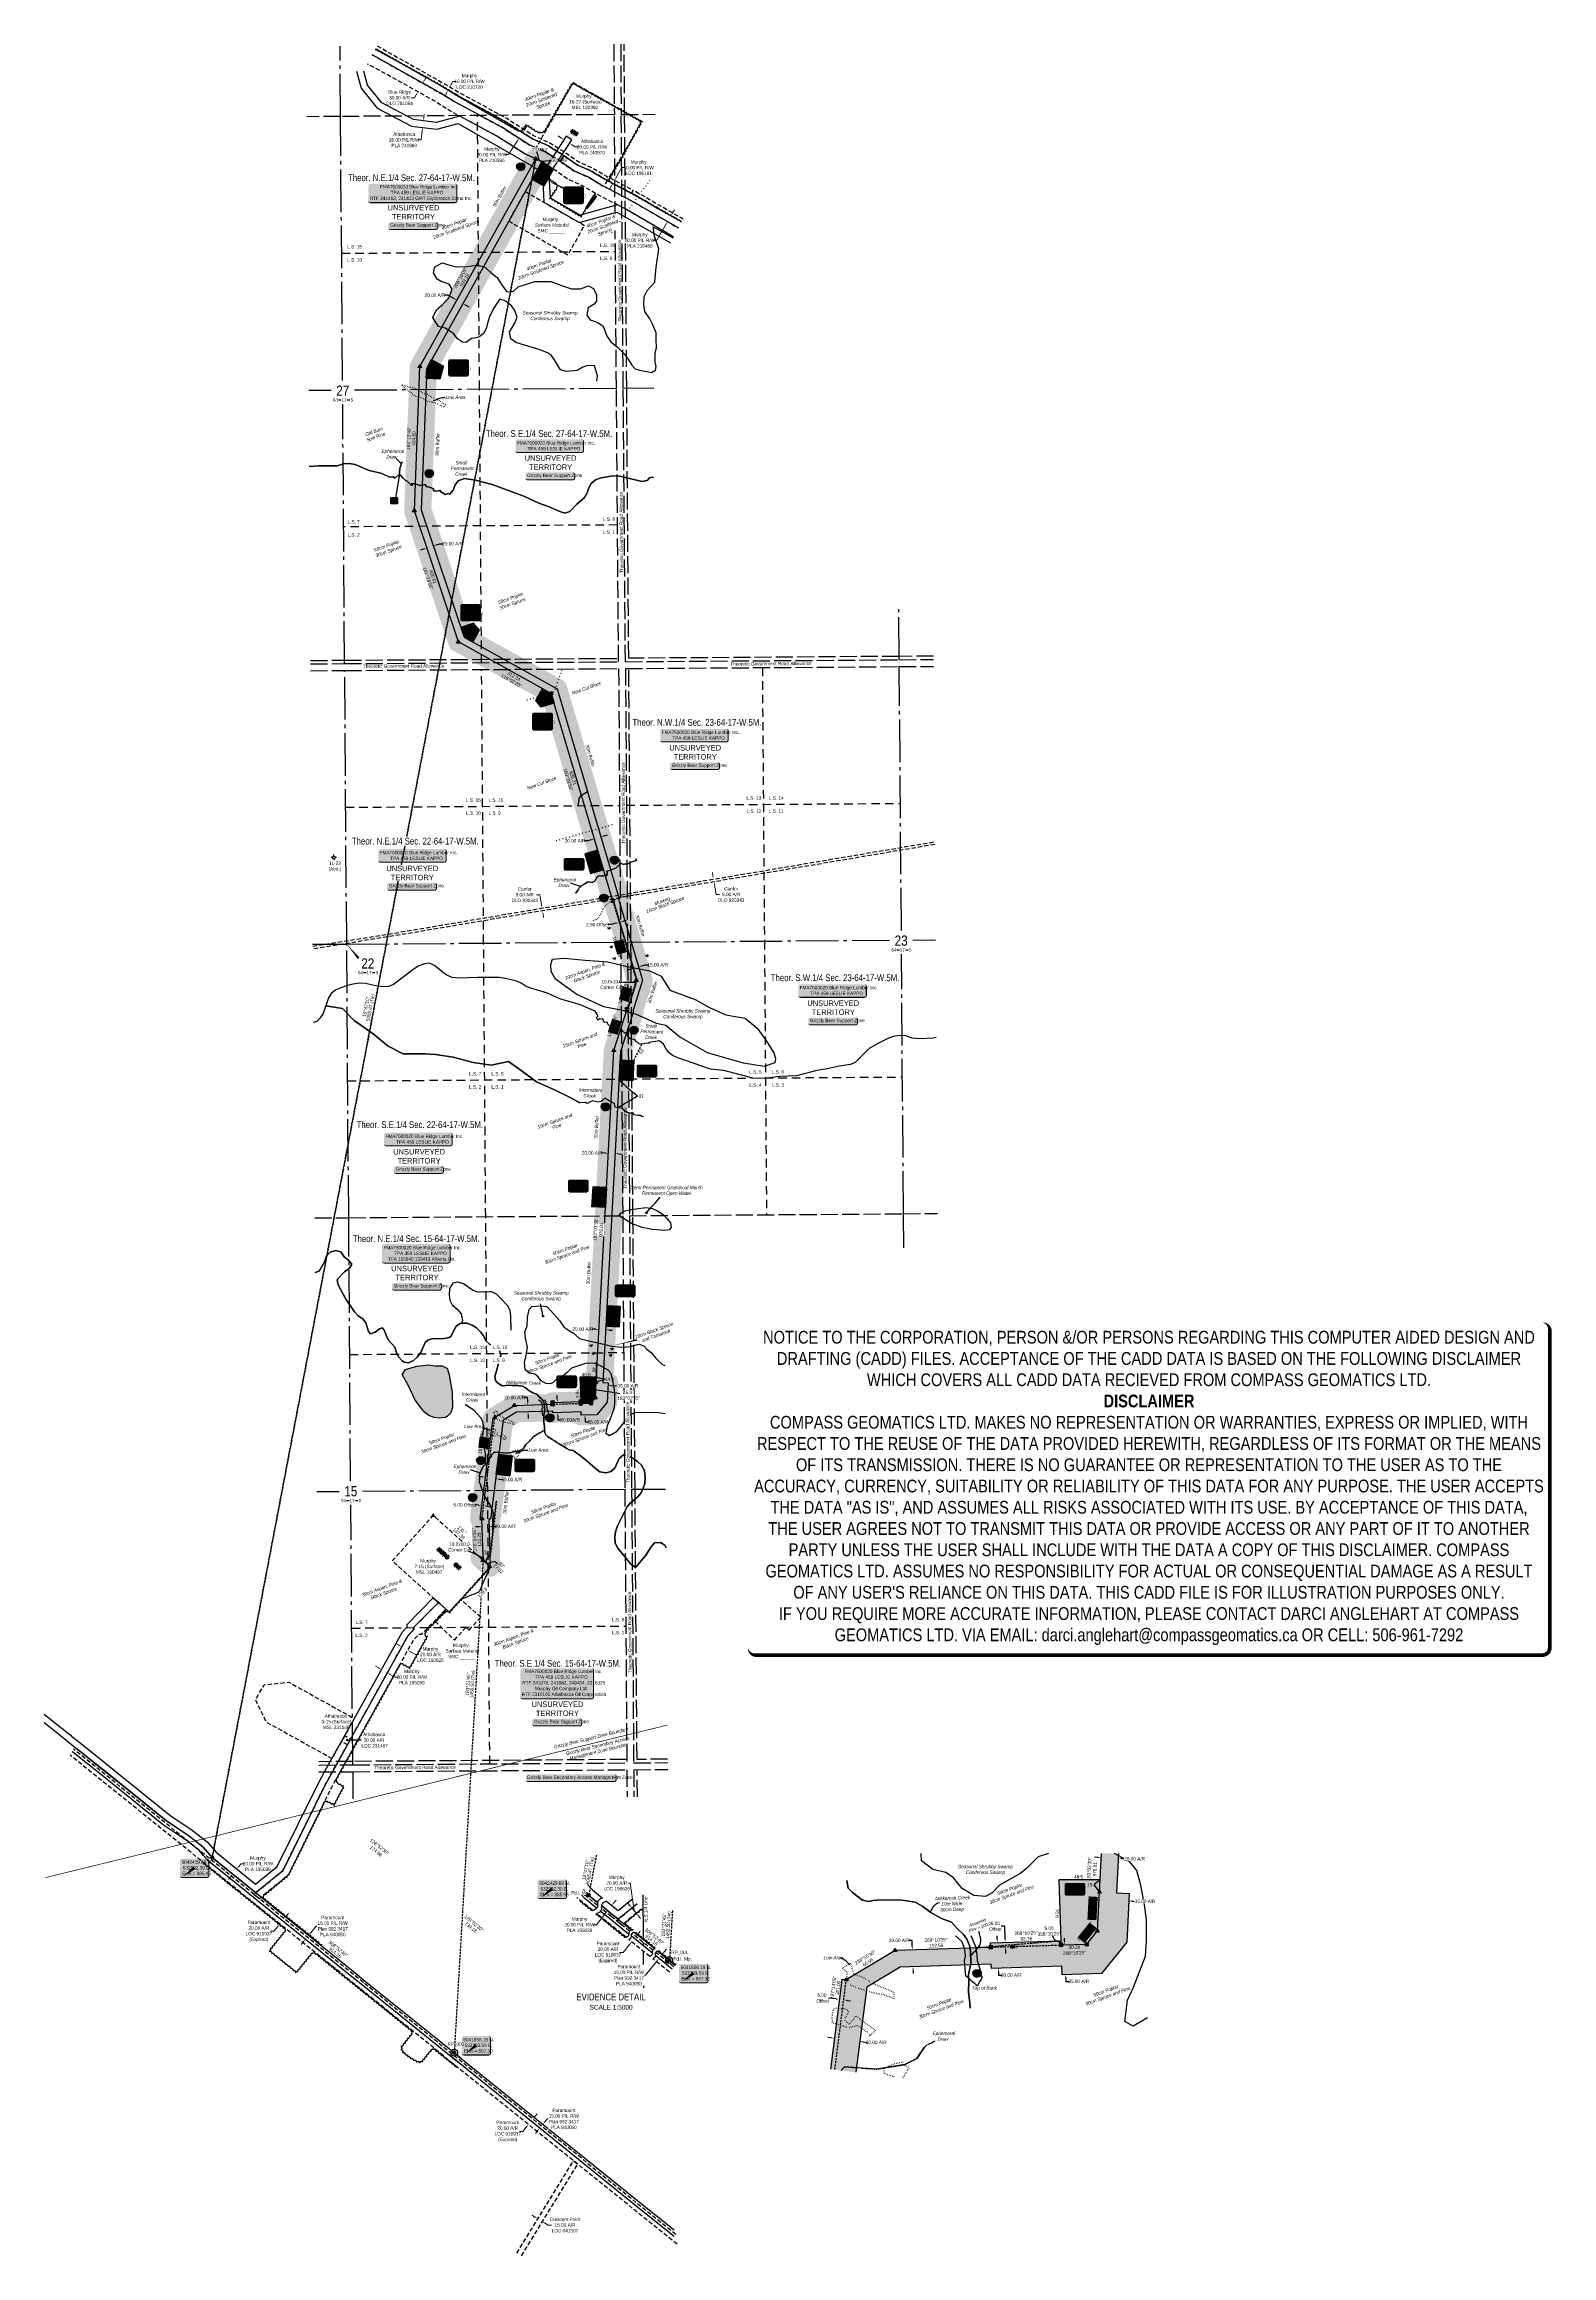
# Model space of a CAD drawing. Extents: x 532499 to 536929, y 6041259 to 6047760.
import ezdxf
from ezdxf.enums import TextEntityAlignment as Align

# ---------------------------------------------------------------- set-up
doc = ezdxf.new("R2010")
doc.units = 0
doc.header["$LTSCALE"] = 5
doc.header["$PDSIZE"] = 0.5
for name, pattern in [('0', [1, 1, 0]), ('DASHDOT2', [12.7, 6.35, -3.175, 0, -3.175]), ('foc-ACCESSROAD', [3.75, 2.5, -1.25]), ('foc-LSD', [8, 5, -3]), ('foc-QUARTERLINE', [33, 25, -3, 2, -3]), ('foc-TIELINE', [1.875, 1.25, -0.625]), ('foc-TOPO', [1, 0.2, -0.8]), ('foc-TOPO-ephemeral', [6.25, 3.125, -0.625, 0.625, -0.625, 0.625, -0.625]), ('foc-TRAV', [1.875, 1.25, -0.625]), ('foc-UNSURVEYED', [12.5, 10, -2.5]), ('foc-WHEELTRACKS', [2, 0.4, -1.6])]:
    doc.linetypes.add(name, pattern=pattern)
doc.layers.get('Defpoints').update_dxf_attribs({"color": 9})
for name, color, linetype in [('10', 1, 'Continuous'), ('35', 37, 'Continuous'), ('9', 3, 'Continuous'), ('AS-UNDERLAY-H', 141, 'Continuous'), ('AS-WILDLIFE', 131, 'DASHDOT2'), ('AS-WILDLIFE-BLOCK', 131, 'Continuous'), ('C-AR', 13, 'foc-ACCESSROAD'), ('C-RW', 13, 'Continuous'), ('C-SYMBOL', 7, 'Continuous'), ('C-WS', 13, 'foc-ACCESSROAD'), ('C-WS-S', 13, 'Continuous'), ('DETAIL-T', 7, 'Continuous'), ('F-AR', 190, 'foc-ACCESSROAD'), ('F-RW', 190, 'Continuous'), ('F-WS', 190, 'foc-ACCESSROAD'), ('F-WS-S', 190, 'Continuous'), ('L-BD', 7, 'Continuous'), ('L-MON', 1, 'Continuous'), ('L-QSEC', 8, 'foc-QUARTERLINE'), ('L-ROAD-T', 7, 'Continuous'), ('L-SECLBL', 7, 'Continuous'), ('L-SECTION-LSD', 7, 'foc-LSD'), ('L-TIE', 7, 'foc-TIELINE'), ('L-TIE-T', 7, 'Continuous'), ('L-UNS-T', 3, 'Continuous'), ('L-USEC', 7, 'foc-UNSURVEYED'), ('oil_and_gas_wells_pt', 7, 'Continuous'), ('P-BUFFER-H 30m', 51, 'Continuous'), ('P-BUFFER-T', 40, 'Continuous'), ('P-CROSSINGS', 250, 'Continuous'), ('P-PROPOSED', 10, 'Continuous'), ('P-PROPOSED-H', 21, 'Continuous'), ('P-TEMP-BLOCKS', 250, 'Continuous'), ('P-TEMP-H', 41, 'Continuous'), ('P-TEMP_BORROW PIT', 46, 'Continuous'), ('P-TEMP_LOG DECK', 46, 'Continuous'), ('P-TRAV', 4, 'foc-TRAV'), ('P-TXT', 4, 'Continuous'), ('T-BUSH', 110, '0'), ('T-BUSH-T', 110, 'Continuous'), ('T-CREEK', 160, 'Continuous'), ('T-DRAW', 143, 'foc-TOPO-ephemeral'), ('T-GENERAL', 48, 'foc-TOPO'), ('T-LOW-AREA', 48, 'foc-TOPO'), ('T-LOW-AREA-T', 48, 'Continuous'), ('T-SLOPE', 48, 'Continuous'), ('T-TIE', 201, 'foc-TIELINE'), ('T-VEGETATION CHANGE', 104, 'foc-TOPO'), ('T-WATER', 160, 'Continuous'), ('T-WATER-H', 133, 'Continuous'), ('T-WATER-P3', 160, 'foc-WHEELTRACKS'), ('T-WATER-T', 170, 'Continuous'), ('WETLAND', 143, 'Continuous'), ('WETLAND-T', 146, 'Continuous')]:
    doc.layers.add(name, color=color, linetype=linetype)
for name, color, linetype, lineweight in [('C-AR-T', 13, 'Continuous', 9), ('C-RW-T', 13, 'Continuous', 9), ('C-WS-T', 13, 'Continuous', 9), ('F-AR-T', 190, 'Continuous', 9), ('F-RW-T', 190, 'Continuous', 9), ('F-WS-T', 190, 'Continuous', 9), ('P-TEMP-T', 46, 'Continuous', 18), ('T-TEXT', 48, 'Continuous', 18), ('T-TIE-T', 201, 'Continuous', 18)]:
    doc.layers.add(name, color=color, linetype=linetype, lineweight=lineweight)
doc.layers.add('DISCLAIMER', color=7, linetype='Continuous', plot=False)
doc.styles.add('100L', font='ARIALN.TTF', dxfattribs={"height": 11})
doc.styles.add('175L', font='ARIALN.TTF', dxfattribs={"height": 20})
doc.styles.add('240', font='ARIALN.TTF', dxfattribs={"height": 30})
doc.styles.add('80', font='ARIALN.TTF', dxfattribs={"height": 10})
doc.styles.add('80CG', font='ARIALN.TTF', dxfattribs={"height": 10})
doc.styles.add('80L', font='ARIALN.TTF', dxfattribs={"height": 10})
doc.styles.add('80LS', font='ARIALNI.TTF', dxfattribs={"height": 10})
doc.styles.add('BOLD', font='ARIALNB.TTF')
doc.styles.add('Crossing', font='ARIALN.TTF', dxfattribs={"height": 10})
doc.styles.add('foc-LtypeFont', font='ARIALN.TTF', dxfattribs={"height": 7.35})
doc.styles.add('SIMPLEX', font='ARIALN.TTF')
doc.linetypes.add('foc-TOPO-flowdirection-NOLINE', pattern='A,0,[">",foc-LtypeFont,S=0.3,R=0,X=0,Y=-0.945],-20,[">",foc-LtypeFont,S=0.3,R=0,X=0,Y=-0.945],0', length=20)
doc.dimstyles.new('Compass 5 000', dxfattribs={"dimscale": 5, "dimtxt": 9, "dimasz": 2, "dimexe": 0.2, "dimexo": 0.0625, "dimgap": 0.5, "dimtad": 0, "dimtih": 1, "dimtoh": 1, "dimzin": 0, "dimdsep": 46, "dimtxsty": '80CG', "dimcen": 0.1, "dimse1": 1, "dimse2": 1, "dimclrd": 256, "dimclrt": 256, "dimaunit": 1, "dimadec": 4, "dimazin": 0, "dimtfac": 0.06, "dimtofl": 0, "dimtmove": 0, "dimatfit": 1, "dimfxl": 0.2, "dimtolj": 1, "dimtzin": 0, "dimlwd": -1, "dimarcsym": 0})

# ---------------------------------------------------------------- blocks, each defined once
blk = doc.blocks.new('L-SECLBL')
at = {"layer": '9', "color": 7}
for p, q in [((-5.1, -27.8), (-12.3, -27.8)), ((20.7, -27.8), (13.5, -27.8))]:
    blk.add_line(p, q, dxfattribs=at)
at = {"layer": '10', "color": 2, "style": 'SIMPLEX'}
blk.add_attdef('SEC', text='', height=30, dxfattribs=at).set_placement((0, 0), align=Align.MIDDLE)
at = {"layer": '10', "color": 5, "style": '80L'}
blk.add_attdef('TWP', text='', height=9.5, dxfattribs=at).set_placement((-14.4, -27.4), align=Align.MIDDLE_RIGHT)
blk.add_attdef('RGE', text='', height=9.5, dxfattribs=at).set_placement((3.6, -27.4), align=Align.MIDDLE_CENTER)
blk.add_attdef('MER', text='', height=9.5, dxfattribs=at).set_placement((23.2, -27.4), align=Align.MIDDLE_LEFT)
blk = doc.blocks.new('*D423')
at = {"layer": 'C-RW-T', "transparency": 16777216}
for p, q in [((533480.8, 6042987.3), (533472.1, 6042992.1)), ((533515.8, 6042967.8), (533529.5, 6042960.2)), ((533529.5, 6042960.2), (533539.5, 6042960.2))]:
    blk.add_line(p, q, dxfattribs=at)
for points in [[(533481.6, 6042988.7), (533480, 6042985.8), (533489.6, 6042982.4)], [(533516.6, 6042969.3), (533515, 6042966.4), (533507, 6042972.7)]]:
    blk.add_solid(points, dxfattribs=at)
at = {"layer": 'Defpoints', "color": 0, "transparency": 16777216}
for p in [(533539.1, 6043071.6), (533556.6, 6043061.9), (533489.6, 6042982.4)]:
    blk.add_point(p, dxfattribs=at)
at = {"layer": 'C-RW-T', "transparency": 16777216, "insert": (533579, 6042960.2), "char_height": 10, "attachment_point": 5, "style": '80CG'}
blk.add_mtext('\\A1;Murphy\\P20.02 P/L R/W\\PPLA 195039', dxfattribs=at)
blk = doc.blocks.new('*D424')
at = {"layer": 'C-AR-T', "transparency": 16777216}
for p, q in [((533540.6, 6043053.7), (533531.9, 6043058.6)), ((533575.6, 6043034.3), (533589.5, 6043026.6)), ((533589.5, 6043026.6), (533599.5, 6043026.6))]:
    blk.add_line(p, q, dxfattribs=at)
for points in [[(533541.4, 6043055.2), (533539.8, 6043052.3), (533549.4, 6043048.9)], [(533576.4, 6043035.8), (533574.8, 6043032.9), (533566.8, 6043039.2)]]:
    blk.add_solid(points, dxfattribs=at)
at = {"layer": 'Defpoints', "color": 0, "transparency": 16777216}
for p in [(533549.8, 6043049.6), (533566.8, 6043039.2), (533567.2, 6043039.9)]:
    blk.add_point(p, dxfattribs=at)
at = {"layer": 'C-AR-T', "transparency": 16777216, "insert": (533633.8, 6043026.6), "char_height": 10, "attachment_point": 5, "style": '80CG'}
blk.add_mtext('\\A1;Murphy\\P20.00 A/R\\PLOC 190626', dxfattribs=at)
blk = doc.blocks.new('*D425')
at = {"layer": 'Defpoints', "color": 0, "transparency": 16777216}
for p in [(533961.7, 6045220.4), (534132.3, 6045249.2), (534133.6, 6045241.3)]:
    blk.add_point(p, dxfattribs=at)
at = {"layer": 'F-AR-T', "transparency": 16777216}
for p, q in [((533955.1, 6045259.7), (533945.1, 6045259.7)), ((533960.1, 6045230.3), (533955.1, 6045259.7)), ((533964.7, 6045202.6), (533966.4, 6045192.8))]:
    blk.add_line(p, q, dxfattribs=at)
for points in [[(533961.7, 6045230.5), (533958.4, 6045230), (533961.7, 6045220.4)], [(533966.4, 6045202.9), (533963.1, 6045202.4), (533963.1, 6045212.5)]]:
    blk.add_solid(points, dxfattribs=at)
at = {"layer": 'F-AR-T', "transparency": 16777216, "insert": (533910.8, 6045259.7), "char_height": 10, "attachment_point": 5, "style": '80CG'}
blk.add_mtext('\\A1;Canfor\\P8.00 A/R\\PDLO 920343', dxfattribs=at)
blk = doc.blocks.new('GAS')
h = blk.add_hatch(color=255)
h.dxf.hatch_style = 1
edge = h.paths.add_edge_path()
edge.add_arc((0, 0), 0.9, 0, 360)
for p, q in [((-0.8, 0), (-1.6, 0)), ((-0.6, 0.6), (-1.1, 1.1)), ((0, 0.8), (0, 1.6)), ((0.6, 0.6), (1.1, 1.1)), ((1.6, 0), (0.8, 0)), ((-0.6, -0.6), (-1.1, -1.1)), ((0, -0.8), (0, -1.6)), ((1.1, -1.1), (0.6, -0.6))]:
    blk.add_line(p, q)
blk.add_circle((0, 0), 0.8)
blk = doc.blocks.new('GABD')
for p, q in [((-0.8, 0), (-1.6, 0)), ((0, 0.8), (0, 1.6)), ((1.6, 0), (0.8, 0)), ((0, -0.8), (0, -1.6))]:
    blk.add_line(p, q)
blk.add_circle((0, 0), 0.8)
blk = doc.blocks.new('*U432')
h = blk.add_hatch(color=255)
edge = h.paths.add_edge_path()
edge.add_line((-94, -20), (94, -20))
edge.add_arc((94, -14), 6, 270, 360)
edge.add_line((100, -14), (100, 12.5))
edge.add_arc((94, 12.5), 6, 0, 90)
edge.add_line((94, 18.5), (-94, 18.5))
edge.add_arc((-94, 12.5), 6, 90, 180)
edge.add_line((-100, 12.5), (-100, -14))
edge.add_arc((-94, -14), 6, 180, 270)
at = {"color": 44, "flags": 128}
blk.add_lwpolyline([(-94, -20, 3, 3, 0), (94, -20, 3, 3, 0.414214), (100, -14, 3, 3, 0), (100, 12.5, 3, 0, 0.414214), (94, 18.5, 0, 0, 0), (-94, 18.5, 0, 0, 0.414214), (-100, 12.5, 0, 0, 0), (-100, -14, 0, 3, 0.414214)], format="xyseb", close=True, dxfattribs=at)
at = {"color": 44, "style": '80'}
blk.add_attdef('ENTER_TEXT_001', (-36, -5), '', height=10, dxfattribs=at)
blk = doc.blocks.new('*U431')
h = blk.add_hatch(color=255)
edge = h.paths.add_edge_path()
edge.add_line((-101.5, -45.5), (101.5, -45.5))
edge.add_arc((101.5, -39.5), 6, 270, 360)
edge.add_line((107.5, -39.5), (107.5, 38))
edge.add_arc((101.5, 38), 6, 0, 90)
edge.add_line((101.5, 44), (-101.5, 44))
edge.add_arc((-101.5, 38), 6, 90, 180)
edge.add_line((-107.5, 38), (-107.5, -39.5))
edge.add_arc((-101.5, -39.5), 6, 180, 270)
at = {"color": 44, "flags": 128}
blk.add_lwpolyline([(-101.5, -45.5, 3, 3, 0), (101.5, -45.5, 3, 3, 0.414214), (107.5, -39.5, 3, 3, 0), (107.5, 38, 3, 0, 0.414214), (101.5, 44, 0, 0, 0), (-101.5, 44, 0, 0, 0.414214), (-107.5, 38, 0, 0, 0), (-107.5, -39.5, 0, 3, 0.414214)], format="xyseb", close=True, dxfattribs=at)
at = {"color": 44, "style": '80'}
blk.add_attdef('ENTER_TEXT_001', (-36, -5), '', height=10, dxfattribs=at)
blk = doc.blocks.new('*U430')
h = blk.add_hatch(color=255)
edge = h.paths.add_edge_path()
edge.add_line((-94, -28.5), (94, -28.5))
edge.add_arc((94, -22.5), 6, 270, 360)
edge.add_line((100, -22.5), (100, 21))
edge.add_arc((94, 21), 6, 0, 90)
edge.add_line((94, 27), (-94, 27))
edge.add_arc((-94, 21), 6, 90, 180)
edge.add_line((-100, 21), (-100, -22.5))
edge.add_arc((-94, -22.5), 6, 180, 270)
at = {"color": 44, "flags": 128}
blk.add_lwpolyline([(-94, -28.5, 3, 3, 0), (94, -28.5, 3, 3, 0.414214), (100, -22.5, 3, 3, 0), (100, 21, 3, 0, 0.414214), (94, 27, 0, 0, 0), (-94, 27, 0, 0, 0.414214), (-100, 21, 0, 0, 0), (-100, -22.5, 0, 3, 0.414214)], format="xyseb", close=True, dxfattribs=at)
at = {"color": 44, "style": '80'}
blk.add_attdef('ENTER_TEXT_001', (-36, -5), '', height=10, dxfattribs=at)
blk = doc.blocks.new('*U433')
h = blk.add_hatch(color=255)
edge = h.paths.add_edge_path()
edge.add_line((-94, -20), (94, -20))
edge.add_arc((94, -14), 6, 270, 360)
edge.add_line((100, -14), (100, 12.5))
edge.add_arc((94, 12.5), 6, 0, 90)
edge.add_line((94, 18.5), (-94, 18.5))
edge.add_arc((-94, 12.5), 6, 90, 180)
edge.add_line((-100, 12.5), (-100, -14))
edge.add_arc((-94, -14), 6, 180, 270)
at = {"color": 44, "flags": 128}
blk.add_lwpolyline([(-94, -20, 3, 3, 0), (94, -20, 3, 3, 0.414214), (100, -14, 3, 3, 0), (100, 12.5, 3, 0, 0.414214), (94, 18.5, 0, 0, 0), (-94, 18.5, 0, 0, 0.414214), (-100, 12.5, 0, 0, 0), (-100, -14, 0, 3, 0.414214)], format="xyseb", close=True, dxfattribs=at)
at = {"color": 44, "style": '80'}
blk.add_attdef('ENTER_TEXT_001', (-36, -5), '', height=10, dxfattribs=at)
blk = doc.blocks.new('*U434')
h = blk.add_hatch(color=255)
edge = h.paths.add_edge_path()
edge.add_line((-124, -28.5), (124, -28.5))
edge.add_arc((124, -22.5), 6, 270, 360)
edge.add_line((130, -22.5), (130, 21))
edge.add_arc((124, 21), 6, 0, 90)
edge.add_line((124, 27), (-124, 27))
edge.add_arc((-124, 21), 6, 90, 180)
edge.add_line((-130, 21), (-130, -22.5))
edge.add_arc((-124, -22.5), 6, 180, 270)
at = {"color": 44, "flags": 128}
blk.add_lwpolyline([(-124, -28.5, 3, 3, 0), (124, -28.5, 3, 3, 0.414214), (130, -22.5, 3, 3, 0), (130, 21, 3, 0, 0.414214), (124, 27, 0, 0, 0), (-124, 27, 0, 0, 0.414214), (-130, 21, 0, 0, 0), (-130, -22.5, 0, 3, 0.414214)], format="xyseb", close=True, dxfattribs=at)
at = {"color": 44, "style": '80'}
blk.add_attdef('ENTER_TEXT_001', (-36, -5), '', height=10, dxfattribs=at)
blk = doc.blocks.new('*U438')
h = blk.add_hatch(color=255)
edge = h.paths.add_edge_path()
edge.add_line((-126.5, -11.5), (126.5, -11.5))
edge.add_arc((126.5, -5.5), 6, 270, 360)
edge.add_line((132.5, -5.5), (132.5, 4))
edge.add_arc((126.5, 4), 6, 0, 90)
edge.add_line((126.5, 10), (-126.5, 10))
edge.add_arc((-126.5, 4), 6, 90, 180)
edge.add_line((-132.5, 4), (-132.5, -5.5))
edge.add_arc((-126.5, -5.5), 6, 180, 270)
at = {"color": 131, "flags": 128}
blk.add_lwpolyline([(-126.5, -11.5, 3, 3, 0), (126.5, -11.5, 3, 3, 0.414214), (132.5, -5.5, 3, 3, 0), (132.5, 4, 3, 0, 0.414214), (126.5, 10, 0, 0, 0), (-126.5, 10, 0, 0, 0.414214), (-132.5, 4, 0, 0, 0), (-132.5, -5.5, 0, 3, 0.414214)], format="xyseb", close=True, dxfattribs=at)
at = {"color": 131, "style": '80'}
blk.add_attdef('ENTER_TEXT_001', (-36, -5), '', height=10, dxfattribs=at)
blk = doc.blocks.new('STRIA')
blk.add_hatch(color=255).paths.add_polyline_path([(0, 1.5), (-1.5, -0.9), (1.4, -0.9)])
blk = doc.blocks.new('STRIAA')
blk.add_blockref('STRIA', (0, 0))
blk = doc.blocks.new('STRIB')
at = {"color": 1}
blk.add_solid([(-1.1, -0.7), (0, 1.1), (1, -0.7)], dxfattribs=at)
blk = doc.blocks.new('STRIBB')
blk.add_blockref('STRIB', (0, 0))
blk = doc.blocks.new('STRICC')
for name in ['STRIAA', 'STRIBB']:
    blk.add_blockref(name, (0, 0))
blk = doc.blocks.new('fdspike')
blk.add_blockref('STRICC', (0, 0))
blk = doc.blocks.new('fdia')
at = {"color": 255, "const_width": 1}
blk.add_lwpolyline([(-0.5, 0, 1), (0.5, 0, 1)], format="xyb", close=True, dxfattribs=at)
blk = doc.blocks.new('Fdiaa')
blk.add_blockref('fdia', (0, 0))
blk = doc.blocks.new('fdib')
at = {"color": 1, "const_width": 1.6}
blk.add_lwpolyline([(-0.4, 0, 1), (0.4, 0, 1)], format="xyb", close=True, dxfattribs=at)
at = {"color": 1}
blk.add_circle((0, 0), 0.8, dxfattribs=at)
blk = doc.blocks.new('Fdibb')
blk.add_blockref('fdib', (0, 0))
blk = doc.blocks.new('fdicc')
for name in ['Fdibb', 'Fdiaa']:
    blk.add_blockref(name, (0, 0))
blk = doc.blocks.new('FDI')
blk.add_blockref('fdicc', (0, 0))
blk = doc.blocks.new('TRIA')
blk.add_hatch(color=255).paths.add_polyline_path([(0, 1.5), (-1.5, -0.9), (1.4, -0.9)])
blk = doc.blocks.new('TRIAA')
blk.add_blockref('TRIA', (0, 0))
blk = doc.blocks.new('TRIB')
at = {"color": 1}
blk.add_lwpolyline([(-1.1, -0.7), (0, 1.1), (1, -0.7)], close=True, dxfattribs=at)
blk = doc.blocks.new('TRIBB')
blk.add_blockref('TRIB', (0, 0))
blk = doc.blocks.new('TRICC')
for name in ['TRIAA', 'TRIBB']:
    blk.add_blockref(name, (0, 0))
blk = doc.blocks.new('plspike')
blk.add_blockref('TRICC', (0, 0))
blk = doc.blocks.new('*D444')
at = {"layer": 'Defpoints', "color": 0, "transparency": 16777216}
for p in [(533799.4, 6043576.7), (533829.1, 6043573), (533825.4, 6043543.5)]:
    blk.add_point(p, dxfattribs=at)
at = {"layer": 'P-TXT', "transparency": 16777216}
for p, q in [((533785.7, 6043548.5), (533775.8, 6043549.8)), ((533835.3, 6043542.2), (533845.2, 6043540.9))]:
    blk.add_line(p, q, dxfattribs=at)
for points in [[(533785.9, 6043550.1), (533785.5, 6043546.8), (533795.6, 6043547.2)], [(533835.5, 6043543.9), (533835.1, 6043540.5), (533825.4, 6043543.5)]]:
    blk.add_solid(points, dxfattribs=at)
at = {"layer": 'P-TXT', "transparency": 16777216, "insert": (533872.9, 6043540.9), "char_height": 10, "attachment_point": 5, "style": '80CG'}
blk.add_mtext('\\A1;30.00 A/R', dxfattribs=at)
blk = doc.blocks.new('*D445')
at = {"layer": 'Defpoints', "color": 0, "transparency": 16777216}
for p in [(533919.8, 6043759.9), (533980.4, 6043761.8), (533981, 6043741.8)]:
    blk.add_point(p, dxfattribs=at)
at = {"layer": 'P-TXT', "transparency": 16777216}
for p, q in [((533919.1, 6043781.9), (533909.1, 6043781.9)), ((533919.5, 6043769.9), (533919.1, 6043781.9)), ((533920.8, 6043729.9), (533921.1, 6043719.9))]:
    blk.add_line(p, q, dxfattribs=at)
for points in [[(533921.2, 6043769.9), (533917.8, 6043769.8), (533919.8, 6043759.9)], [(533922.4, 6043730), (533919.1, 6043729.8), (533920.5, 6043739.9)]]:
    blk.add_solid(points, dxfattribs=at)
at = {"layer": 'P-TXT', "transparency": 16777216, "insert": (533881.4, 6043781.9), "char_height": 10, "attachment_point": 5, "style": '80CG'}
blk.add_mtext('\\A1;20.00 A/R', dxfattribs=at)
blk = doc.blocks.new('*D446')
at = {"layer": 'Defpoints', "color": 0, "transparency": 16777216}
for p in [(534027.1, 6043768.3), (534007.6, 6043737.7), (534028, 6043738.3)]:
    blk.add_point(p, dxfattribs=at)
at = {"layer": 'P-TXT', "transparency": 16777216}
for p, q in [((534006.3, 6043777.6), (534006, 6043787.6)), ((534007.9, 6043727.7), (534008.3, 6043716.3)), ((534008.3, 6043716.3), (534018.3, 6043716.3))]:
    blk.add_line(p, q, dxfattribs=at)
for points in [[(534008, 6043777.7), (534004.6, 6043777.6), (534006.6, 6043767.6)], [(534009.6, 6043727.7), (534006.2, 6043727.6), (534007.6, 6043737.7)]]:
    blk.add_solid(points, dxfattribs=at)
at = {"layer": 'P-TXT', "transparency": 16777216, "insert": (534044.3, 6043716.3), "char_height": 10, "attachment_point": 5, "style": '80CG'}
blk.add_mtext('\\A1;30.00A/R', dxfattribs=at)
blk = doc.blocks.new('*D447')
at = {"layer": 'Defpoints', "color": 0, "transparency": 16777216}
for p in [(534082.3, 6043765.1), (534083.5, 6043730.1), (534087.7, 6043730.2)]:
    blk.add_point(p, dxfattribs=at)
at = {"layer": 'P-TXT', "transparency": 16777216}
for p, q in [((534086.3, 6043775.2), (534086, 6043785.2)), ((534088.1, 6043720.2), (534088.4, 6043710.2)), ((534088.4, 6043710.2), (534098.4, 6043710.2))]:
    blk.add_line(p, q, dxfattribs=at)
for points in [[(534088, 6043775.2), (534084.6, 6043775.1), (534086.6, 6043765.2)], [(534089.7, 6043720.3), (534086.4, 6043720.2), (534087.7, 6043730.2)]]:
    blk.add_solid(points, dxfattribs=at)
at = {"layer": 'P-TXT', "transparency": 16777216, "insert": (534126, 6043710.2), "char_height": 10, "attachment_point": 5, "style": '80CG'}
blk.add_mtext('\\A1;35.00 A/R', dxfattribs=at)
blk = doc.blocks.new('*D448')
at = {"layer": 'Defpoints', "color": 0, "transparency": 16777216}
for p in [(534128.1, 6043964), (534148.1, 6043963), (534149, 6043980.8)]:
    blk.add_point(p, dxfattribs=at)
at = {"layer": 'P-TXT', "transparency": 16777216}
for p, q in [((534119.1, 6043982.4), (534109.1, 6043982.9)), ((534159, 6043980.3), (534169, 6043979.7))]:
    blk.add_line(p, q, dxfattribs=at)
for points in [[(534119.2, 6043984.1), (534119, 6043980.7), (534129.1, 6043981.9)], [(534159.1, 6043981.9), (534158.9, 6043978.6), (534149, 6043980.8)]]:
    blk.add_solid(points, dxfattribs=at)
at = {"layer": 'P-TXT', "transparency": 16777216, "insert": (534081.4, 6043982.9), "char_height": 10, "attachment_point": 5, "style": '80CG'}
blk.add_mtext('\\A1;20.00 A/R', dxfattribs=at)
blk = doc.blocks.new('*D449')
at = {"layer": 'Defpoints', "color": 0, "transparency": 16777216}
for p in [(534156.7, 6044498.2), (534156.8, 6044499.9), (534176.6, 6044497.1)]:
    blk.add_point(p, dxfattribs=at)
at = {"layer": 'P-TXT', "transparency": 16777216}
for p, q in [((534146.8, 6044500.4), (534136.8, 6044500.9)), ((534186.7, 6044498.3), (534196.7, 6044497.7))]:
    blk.add_line(p, q, dxfattribs=at)
for points in [[(534146.9, 6044502.1), (534146.7, 6044498.7), (534156.8, 6044499.9)], [(534186.8, 6044499.9), (534186.6, 6044496.6), (534176.7, 6044498.8)]]:
    blk.add_solid(points, dxfattribs=at)
at = {"layer": 'P-TXT', "transparency": 16777216, "insert": (534109.1, 6044500.9), "char_height": 10, "attachment_point": 5, "style": '80CG'}
blk.add_mtext('\\A1;20.00 A/R', dxfattribs=at)
blk = doc.blocks.new('*D450')
at = {"layer": 'Defpoints', "color": 0, "transparency": 16777216}
for p in [(534113.1, 6045432.4), (534115.6, 6045424), (534132.3, 6045438.1)]:
    blk.add_point(p, dxfattribs=at)
at = {"layer": 'P-TXT', "transparency": 16777216}
for p, q in [((534096.5, 6045418.4), (534086.5, 6045418.4)), ((534106.1, 6045421.2), (534096.5, 6045418.4)), ((534144.4, 6045432.6), (534154, 6045435.4))]:
    blk.add_line(p, q, dxfattribs=at)
for points in [[(534105.6, 6045422.8), (534106.5, 6045419.6), (534115.6, 6045424)], [(534143.9, 6045434.2), (534144.9, 6045431), (534134.8, 6045429.7)]]:
    blk.add_solid(points, dxfattribs=at)
at = {"layer": 'P-TXT', "transparency": 16777216, "insert": (534058.7, 6045418.4), "char_height": 10, "attachment_point": 5, "style": '80CG'}
blk.add_mtext('\\A1;20.00 A/R', dxfattribs=at)
blk = doc.blocks.new('*D451')
at = {"layer": 'Defpoints', "color": 0, "transparency": 16777216}
for p in [(533635.9, 6046241), (533642.1, 6046285.2), (533654.8, 6046247.4)]:
    blk.add_point(p, dxfattribs=at)
at = {"layer": 'P-TXT', "transparency": 16777216}
for p, q in [((533613.7, 6046275.7), (533604.2, 6046272.5)), ((533651.6, 6046288.4), (533661.1, 6046291.6)), ((533661.1, 6046291.6), (533671.1, 6046291.6))]:
    blk.add_line(p, q, dxfattribs=at)
for points in [[(533613.2, 6046277.2), (533614.2, 6046274.1), (533623.2, 6046278.8)], [(533651.1, 6046290), (533652.1, 6046286.8), (533642.1, 6046285.2)]]:
    blk.add_solid(points, dxfattribs=at)
at = {"layer": 'P-TXT', "transparency": 16777216, "insert": (533698.8, 6046291.6), "char_height": 10, "attachment_point": 5, "style": '80CG'}
blk.add_mtext('\\A1;20.00 A/R', dxfattribs=at)
blk = doc.blocks.new('*D452')
at = {"layer": 'Defpoints', "color": 0, "transparency": 16777216}
for p in [(533786.4, 6043381.6), (533805.9, 6043402.6), (533806.4, 6043382.1)]:
    blk.add_point(p, dxfattribs=at)
at = {"layer": 'P-TXT', "transparency": 16777216}
for p, q in [((533775.9, 6043401.8), (533765.9, 6043401.5)), ((533815.9, 6043402.9), (533825.8, 6043403.2))]:
    blk.add_line(p, q, dxfattribs=at)
for points in [[(533775.8, 6043403.4), (533775.9, 6043400.1), (533785.9, 6043402)], [(533815.8, 6043404.5), (533815.9, 6043401.2), (533805.9, 6043402.6)]]:
    blk.add_solid(points, dxfattribs=at)
at = {"layer": 'P-TXT', "transparency": 16777216, "insert": (533853.6, 6043403.2), "char_height": 10, "attachment_point": 5, "style": '80CG'}
blk.add_mtext('\\A1;20.00 A/R', dxfattribs=at)
blk = doc.blocks.new('*U453')
h = blk.add_hatch(color=191)
edge = h.paths.add_edge_path()
edge.add_line((-24, -32.3), (24, -32.3))
edge.add_arc((24, -26.3), 6, 270, 360)
edge.add_line((30, -26.3), (30, 12.5))
edge.add_arc((24, 12.5), 6, 0, 90)
edge.add_line((24, 18.5), (-24, 18.5))
edge.add_arc((-24, 12.5), 6, 90, 180)
edge.add_line((-30, 12.5), (-30, -26.3))
edge.add_arc((-24, -26.3), 6, 180, 270)
at = {"flags": 128}
blk.add_lwpolyline([(-84.1, 39.6, 0, 7.5, 0), (0, 0, 0, 0, 0)], format="xyseb", dxfattribs=at)
at = {"color": 250, "flags": 128}
blk.add_lwpolyline([(-24, -32.3, 3, 3, 0), (24, -32.3, 3, 3, 0.414214), (30, -26.3, 3, 3, 0), (30, 12.5, 3, 0, 0.414214), (24, 18.5, 0, 0, 0), (-24, 18.5, 0, 0, 0.414214), (-30, 12.5, 0, 0, 0), (-30, -26.3, 0, 3, 0.414214)], format="xyseb", close=True, dxfattribs=at)
at = {"color": 250}
for tag, p, height, style in [('TEMP_AREA_W1_001', (-9.2, 2.2), 12, 'BOLD'), ('ENTER_TEXT_001', (-30.7, -12.5), 9, '80')]:
    blk.add_attdef(tag, p, '', height=height, dxfattribs=dict(at, style=style))
blk = doc.blocks.new('*D454')
at = {"layer": 'Defpoints', "color": 0, "transparency": 16777216}
for p in [(533732.9, 6047045.4), (533750.3, 6047035.7), (533728.9, 6046997.3)]:
    blk.add_point(p, dxfattribs=at)
at = {"layer": 'P-TXT', "transparency": 16777216}
for p, q in [((533684.7, 6047022), (533674.7, 6047022)), ((533702.7, 6047011.9), (533684.7, 6047022)), ((533737.6, 6046992.4), (533746.4, 6046987.5))]:
    blk.add_line(p, q, dxfattribs=at)
for points in [[(533703.5, 6047013.4), (533701.9, 6047010.4), (533711.4, 6047007)], [(533738.4, 6046993.9), (533736.8, 6046990.9), (533728.9, 6046997.3)]]:
    blk.add_solid(points, dxfattribs=at)
at = {"layer": 'P-TXT', "transparency": 16777216, "insert": (533647, 6047022), "char_height": 10, "attachment_point": 5, "style": '80CG'}
blk.add_mtext('\\A1;20.00 A/R', dxfattribs=at)
blk = doc.blocks.new('*U533')
h = blk.add_hatch(color=191)
edge = h.paths.add_edge_path()
edge.add_line((-24, -31.3), (24, -31.3))
edge.add_arc((24, -25.3), 6, 270, 360)
edge.add_line((30, -25.3), (30, 12.5))
edge.add_arc((24, 12.5), 6, 0, 90)
edge.add_line((24, 18.5), (-24, 18.5))
edge.add_arc((-24, 12.5), 6, 90, 180)
edge.add_line((-30, 12.5), (-30, -25.3))
edge.add_arc((-24, -25.3), 6, 180, 270)
at = {"color": 250, "flags": 128}
blk.add_lwpolyline([(-24, -31.3, 3, 3, 0), (24, -31.3, 3, 3, 0.414214), (30, -25.3, 3, 3, 0), (30, 12.5, 3, 0, 0.414214), (24, 18.5, 0, 0, 0), (-24, 18.5, 0, 0, 0.414214), (-30, 12.5, 0, 0, 0), (-30, -25.3, 0, 3, 0.414214)], format="xyseb", close=True, dxfattribs=at)
at = {"flags": 128}
blk.add_lwpolyline([(0.7, -4.9, 0, 7.5, 0), (0, 0, 0, 0, 0)], format="xyseb", dxfattribs=at)
at = {"color": 250}
for tag, p, height, style in [('TEMP_AREA_W1_001', (-9.2, 2.2), 12, 'BOLD'), ('ENTER_TEXT_001', (-30.7, -12.5), 9, '80')]:
    blk.add_attdef(tag, p, '', height=height, dxfattribs=dict(at, style=style))
blk = doc.blocks.new('*U534')
h = blk.add_hatch(color=191)
edge = h.paths.add_edge_path()
edge.add_line((-24, -30.9), (24, -30.9))
edge.add_arc((24, -24.9), 6, 270, 360)
edge.add_line((30, -24.9), (30, 12.5))
edge.add_arc((24, 12.5), 6, 0, 90)
edge.add_line((24, 18.5), (-24, 18.5))
edge.add_arc((-24, 12.5), 6, 90, 180)
edge.add_line((-30, 12.5), (-30, -24.9))
edge.add_arc((-24, -24.9), 6, 180, 270)
at = {"color": 250, "flags": 128}
blk.add_lwpolyline([(-24, -30.9, 3, 3, 0), (24, -30.9, 3, 3, 0.414214), (30, -24.9, 3, 3, 0), (30, 12.5, 3, 0, 0.414214), (24, 18.5, 0, 0, 0), (-24, 18.5, 0, 0, 0.414214), (-30, 12.5, 0, 0, 0), (-30, -24.9, 0, 3, 0.414214)], format="xyseb", close=True, dxfattribs=at)
at = {"flags": 128}
blk.add_lwpolyline([(0.7, -4.9, 0, 7.5, 0), (0, 0, 0, 0, 0)], format="xyseb", dxfattribs=at)
at = {"color": 250}
for tag, p, height, style in [('TEMP_AREA_W1_001', (-9.2, 2.2), 12, 'BOLD'), ('ENTER_TEXT_001', (-30.7, -12.5), 9, '80')]:
    blk.add_attdef(tag, p, '', height=height, dxfattribs=dict(at, style=style))
blk = doc.blocks.new('*U535')
h = blk.add_hatch(color=191)
edge = h.paths.add_edge_path()
edge.add_line((-24, -33.2), (24, -33.2))
edge.add_arc((24, -27.2), 6, 270, 360)
edge.add_line((30, -27.2), (30, 12.5))
edge.add_arc((24, 12.5), 6, 0, 90)
edge.add_line((24, 18.5), (-24, 18.5))
edge.add_arc((-24, 12.5), 6, 90, 180)
edge.add_line((-30, 12.5), (-30, -27.2))
edge.add_arc((-24, -27.2), 6, 180, 270)
at = {"color": 250, "flags": 128}
blk.add_lwpolyline([(-24, -33.2, 3, 3, 0), (24, -33.2, 3, 3, 0.414214), (30, -27.2, 3, 3, 0), (30, 12.5, 3, 0, 0.414214), (24, 18.5, 0, 0, 0), (-24, 18.5, 0, 0, 0.414214), (-30, 12.5, 0, 0, 0), (-30, -27.2, 0, 3, 0.414214)], format="xyseb", close=True, dxfattribs=at)
at = {"flags": 128}
blk.add_lwpolyline([(0.7, -4.9, 0, 7.5, 0), (0, 0, 0, 0, 0)], format="xyseb", dxfattribs=at)
at = {"color": 250}
for tag, p, height, style in [('TEMP_AREA_W1_001', (-9.2, 2.2), 12, 'BOLD'), ('ENTER_TEXT_001', (-30.7, -12.5), 9, '80')]:
    blk.add_attdef(tag, p, '', height=height, dxfattribs=dict(at, style=style))
blk = doc.blocks.new('*U455')
h = blk.add_hatch(color=191)
edge = h.paths.add_edge_path()
edge.add_line((-24, -17.9), (24, -17.9))
edge.add_arc((24, -11.9), 6, 270, 360)
edge.add_line((30, -11.9), (30, 12.5))
edge.add_arc((24, 12.5), 6, 0, 90)
edge.add_line((24, 18.5), (-24, 18.5))
edge.add_arc((-24, 12.5), 6, 90, 180)
edge.add_line((-30, 12.5), (-30, -11.9))
edge.add_arc((-24, -11.9), 6, 180, 270)
at = {"color": 250, "flags": 128}
blk.add_lwpolyline([(-24, -17.9, 3, 3, 0), (24, -17.9, 3, 3, 0.414214), (30, -11.9, 3, 3, 0), (30, 12.5, 3, 0, 0.414214), (24, 18.5, 0, 0, 0), (-24, 18.5, 0, 0, 0.414214), (-30, 12.5, 0, 0, 0), (-30, -11.9, 0, 3, 0.414214)], format="xyseb", close=True, dxfattribs=at)
at = {"flags": 128}
blk.add_lwpolyline([(0.7, -4.9, 0, 7.5, 0), (0, 0, 0, 0, 0)], format="xyseb", dxfattribs=at)
at = {"color": 250}
for tag, p, height, style in [('TEMP_AREA_W1_001', (-9.2, 2.2), 12, 'BOLD'), ('ENTER_TEXT_001', (-30.7, -12.5), 9, '80')]:
    blk.add_attdef(tag, p, '', height=height, dxfattribs=dict(at, style=style))
blk = doc.blocks.new('*U536')
h = blk.add_hatch(color=191)
edge = h.paths.add_edge_path()
edge.add_line((-24, -18.3), (24, -18.3))
edge.add_arc((24, -12.3), 6, 270, 360)
edge.add_line((30, -12.3), (30, 12.5))
edge.add_arc((24, 12.5), 6, 0, 90)
edge.add_line((24, 18.5), (-24, 18.5))
edge.add_arc((-24, 12.5), 6, 90, 180)
edge.add_line((-30, 12.5), (-30, -12.3))
edge.add_arc((-24, -12.3), 6, 180, 270)
at = {"color": 250, "flags": 128}
blk.add_lwpolyline([(-24, -18.3, 3, 3, 0), (24, -18.3, 3, 3, 0.414214), (30, -12.3, 3, 3, 0), (30, 12.5, 3, 0, 0.414214), (24, 18.5, 0, 0, 0), (-24, 18.5, 0, 0, 0.414214), (-30, 12.5, 0, 0, 0), (-30, -12.3, 0, 3, 0.414214)], format="xyseb", close=True, dxfattribs=at)
at = {"flags": 128}
blk.add_lwpolyline([(0.7, -4.9, 0, 7.5, 0), (0, 0, 0, 0, 0)], format="xyseb", dxfattribs=at)
at = {"color": 250}
for tag, p, height, style in [('TEMP_AREA_W1_001', (-9.2, 2.2), 12, 'BOLD'), ('ENTER_TEXT_001', (-30.7, -12.5), 9, '80')]:
    blk.add_attdef(tag, p, '', height=height, dxfattribs=dict(at, style=style))
blk = doc.blocks.new('MUSK')
at = {"layer": 'T-GENERAL', "linetype": 'Continuous'}
for centre, radius, start, end in [((-0.9, 0), 0.856, 357.7915, 88.2897), ((1.9, 0.2), 1.86, 140.732, 184.6871), ((1.9, -0.8), 2.08, 122.4427, 157.2145)]:
    blk.add_arc(centre, radius, start, end, dxfattribs=at)
blk = doc.blocks.new('xing2')
h = blk.add_hatch(color=50)
h.dxf.hatch_style = 1
edge = h.paths.add_edge_path()
edge.add_ellipse((0, 0), major_axis=(-12.5, 0), ratio=0.816297, start_angle=0, end_angle=360)
h = blk.add_hatch(color=250)
h.dxf.hatch_style = 1
edge = h.paths.add_edge_path()
edge.add_ellipse((0, -2), major_axis=(-12.5, 0), ratio=0.816297, start_angle=0, end_angle=180)
edge.add_line((12.5, -2), (12.5, 0))
edge.add_ellipse((0, 0), major_axis=(-12.5, 0), ratio=0.816297, start_angle=0, end_angle=180, ccw=False)
edge.add_line((-12.5, 0), (-12.5, -2))
at = {"color": 250}
blk.add_ellipse((0, 0), major_axis=(-12.5, 0), ratio=0.816297, dxfattribs=at)
blk.add_ellipse((0, -2), major_axis=(-12.5, 0), ratio=0.816297, start_param=0, end_param=3.141593, dxfattribs=at)
at = {"color": 250, "style": 'Crossing'}
blk.add_attdef('CROSSING', text='', height=9, dxfattribs=at).set_placement((0.1, 0), align=Align.MIDDLE_CENTER)
at = {"color": 250, "style": 'Crossing', "flags": 1}
for tag, p in [('DESCRIPTION', (0.1, -25.8)), ('LOCATION', (0.1, -39.3)), ('DWG_REF', (0.1, -52.8)), ('OWNER', (0.1, -12.5))]:
    blk.add_attdef(tag, text='', height=9, dxfattribs=at).set_placement(p, align=Align.MIDDLE_CENTER)
blk = doc.blocks.new('TEMP')
h = blk.add_hatch(color=255)
h.dxf.hatch_style = 1
h.paths.add_polyline_path([(0, 0.3), (-0.7, 1.2), (-0.7, 0.7), (-1.2, 0.7), (-0.3, 0), (-1.2, -0.7), (-0.7, -0.7), (-0.7, -1.2), (0, -0.3), (0.7, -1.2), (0.7, -0.7), (1.2, -0.7), (0.3, 0), (1.2, 0.7), (0.7, 0.7), (0.7, 1.2)])
h.paths.add_polyline_path([(0.6, 0.8), (0.6, 0.6), (0.8, 0.6), (0.1, 0), (0.8, -0.6), (0.6, -0.6), (0.6, -0.8), (0, -0.1), (-0.6, -0.8), (-0.6, -0.6), (-0.8, -0.6), (-0.1, 0), (-0.8, 0.6), (-0.6, 0.6), (-0.6, 0.8), (0, 0.1)], flags=16)
h = blk.add_hatch(color=1)
h.dxf.hatch_style = 1
h.paths.add_polyline_path([(0, 0.1), (-0.6, 0.8), (-0.6, 0.6), (-0.8, 0.6), (-0.1, 0), (-0.8, -0.6), (-0.6, -0.6), (-0.6, -0.8), (0, -0.1), (0.6, -0.8), (0.6, -0.6), (0.8, -0.6), (0.1, 0), (0.8, 0.6), (0.6, 0.6), (0.6, 0.8)])
at = {"color": 1}
for p, q in [((-0.1, 0), (0.1, 0)), ((0, 0.1), (0, -0.1))]:
    blk.add_line(p, q, dxfattribs=at)
at = {"color": 255, "flags": 128}
blk.add_lwpolyline([(-0.3, 0), (-1.2, 0.7), (-0.7, 0.7), (-0.7, 1.2), (0, 0.3), (0.7, 1.2), (0.7, 0.7), (1.2, 0.7), (0.3, 0), (1.2, -0.7), (0.7, -0.7), (0.7, -1.2), (0, -0.3), (-0.7, -1.2), (-0.7, -0.7), (-1.2, -0.7)], close=True, dxfattribs=at)
at = {"color": 1, "flags": 128}
blk.add_lwpolyline([(-0.1, 0), (-0.8, 0.6), (-0.6, 0.6), (-0.6, 0.8), (0, 0.1), (0.6, 0.8), (0.6, 0.6), (0.8, 0.6), (0.1, 0), (0.8, -0.6), (0.6, -0.6), (0.6, -0.8), (0, -0.1), (-0.6, -0.8), (-0.6, -0.6), (-0.8, -0.6)], close=True, dxfattribs=at)
blk = doc.blocks.new('*D477')
at = {"layer": 'Defpoints', "color": 0, "transparency": 16777216}
for p in [(534466.9, 6045297.7), (534479.5, 6045307.9), (534480.8, 6045300)]:
    blk.add_point(p, dxfattribs=at)
at = {"layer": 'F-AR-T', "transparency": 16777216}
for p, q in [((534463.9, 6045315.4), (534462.3, 6045325.3)), ((534468.6, 6045287.8), (534473.2, 6045260.6)), ((534473.2, 6045260.6), (534483.2, 6045260.6))]:
    blk.add_line(p, q, dxfattribs=at)
for points in [[(534465.6, 6045315.7), (534462.3, 6045315.1), (534465.6, 6045305.6)], [(534470.3, 6045288.1), (534467, 6045287.5), (534466.9, 6045297.7)]]:
    blk.add_solid(points, dxfattribs=at)
at = {"layer": 'F-AR-T', "transparency": 16777216, "insert": (534517.5, 6045260.6), "char_height": 10, "attachment_point": 5, "style": '80CG'}
blk.add_mtext('\\A1;Canfor\\P8.00 A/R\\PDLO 920343', dxfattribs=at)
blk = doc.blocks.new('*D487')
at = {"layer": 'Defpoints', "color": 0, "transparency": 16777216}
for p in [(533174.1, 6042248.2), (533186.7, 6042263.8), (533203.8, 6042250)]:
    blk.add_point(p, dxfattribs=at)
at = {"layer": 'F-AR-T', "transparency": 16777216}
for p, q in [((533173.8, 6042212.9), (533163.8, 6042212.9)), ((533184.9, 6042226.7), (533173.8, 6042212.9)), ((533210, 6042257.8), (533216.3, 6042265.6))]:
    blk.add_line(p, q, dxfattribs=at)
for points in [[(533183.6, 6042227.7), (533186.2, 6042225.6), (533191.2, 6042234.5)], [(533208.7, 6042258.8), (533211.3, 6042256.8), (533203.8, 6042250)]]:
    blk.add_solid(points, dxfattribs=at)
at = {"layer": 'F-AR-T', "transparency": 16777216, "insert": (533129.5, 6042212.9), "char_height": 10, "attachment_point": 5, "style": '80CG'}
blk.add_mtext('\\A1;Paramount\\P20.00 A/R\\PLOC 910937\\P(Expired)', dxfattribs=at)
blk = doc.blocks.new('*D488')
at = {"layer": 'Defpoints', "color": 0, "transparency": 16777216}
for p in [(533909.4, 6041655.4), (533921.8, 6041645.3), (533921.9, 6041670.9)]:
    blk.add_point(p, dxfattribs=at)
at = {"layer": 'F-AR-T', "transparency": 16777216}
for p, q in [((533905.2, 6041624.7), (533895.2, 6041624.7)), ((533915.5, 6041637.6), (533905.2, 6041624.7)), ((533940.6, 6041668.7), (533946.9, 6041676.5))]:
    blk.add_line(p, q, dxfattribs=at)
for points in [[(533914.2, 6041638.6), (533916.8, 6041636.5), (533921.8, 6041645.3)], [(533939.3, 6041669.7), (533941.9, 6041667.6), (533934.4, 6041660.9)]]:
    blk.add_solid(points, dxfattribs=at)
at = {"layer": 'F-AR-T', "transparency": 16777216, "insert": (533860.9, 6041624.7), "char_height": 10, "attachment_point": 5, "style": '80CG'}
blk.add_mtext('\\A1;Paramount\\P20.00 A/R\\PLOC 910937\\P(Expired)', dxfattribs=at)
blk = doc.blocks.new('*D489')
at = {"layer": 'Defpoints', "color": 0, "transparency": 16777216}
for p in [(533951.4, 6041371.2), (533962.2, 6041360.1), (533964.2, 6041363.3)]:
    blk.add_point(p, dxfattribs=at)
at = {"layer": 'F-AR-T', "transparency": 16777216}
for p, q in [((533940.9, 6041373.2), (533932.4, 6041378.4)), ((533970.7, 6041354.8), (533979.2, 6041349.6)), ((533979.2, 6041349.6), (533989.2, 6041349.6))]:
    blk.add_line(p, q, dxfattribs=at)
for points in [[(533941.7, 6041374.6), (533940, 6041371.8), (533949.4, 6041367.9)], [(533971.6, 6041356.3), (533969.8, 6041353.4), (533962.2, 6041360.1)]]:
    blk.add_solid(points, dxfattribs=at)
at = {"layer": 'F-AR-T', "transparency": 16777216, "insert": (534029, 6041349.6), "char_height": 10, "attachment_point": 5, "style": '80CG'}
blk.add_mtext('\\A1;Crescent Point\\P15.00 A/R\\PLOC 041507', dxfattribs=at)
blk = doc.blocks.new('*D490')
at = {"layer": 'F-RW-T', "transparency": 16777216}
for p, q in [((533948.5, 6041626.7), (533942.2, 6041619)), ((533970.5, 6041654), (533976.8, 6041661.8)), ((533976.8, 6041661.8), (533986.8, 6041661.8))]:
    blk.add_line(p, q, dxfattribs=at)
for points in [[(533947.2, 6041627.8), (533949.8, 6041625.7), (533954.8, 6041634.5)], [(533969.2, 6041655), (533971.8, 6041652.9), (533964.2, 6041646.2)]]:
    blk.add_solid(points, dxfattribs=at)
at = {"layer": 'F-RW-T', "transparency": 16777216, "insert": (534025.8, 6041661.8), "char_height": 10, "attachment_point": 5, "style": '80CG', "bg_fill": 3, "box_fill_scale": 1.1, "bg_fill_color": 256, "bg_fill_true_color": 13158600, "bg_fill_transparency": 0}
blk.add_mtext('\\A1;Paramount\\P15.00 P/L R/W\\PPlan 992 3417\\PPLA 940050', dxfattribs=at)
at = {"layer": 'Defpoints', "color": 0, "transparency": 16777216}
for p in [(533964.2, 6041646.2), (533986, 6041628.6), (533976.6, 6041616.9)]:
    blk.add_point(p, dxfattribs=at)
blk = doc.blocks.new('*D491')
at = {"layer": 'Defpoints', "color": 0, "transparency": 16777216}
for p in [(533136.4, 6042294.1), (533145.8, 6042305.7), (533275.5, 6042201.2)]:
    blk.add_point(p, dxfattribs=at)
at = {"layer": 'F-RW-T', "transparency": 16777216}
for p, q in [((533281.8, 6042208.9), (533297.5, 6042228.5)), ((533297.5, 6042228.5), (533307.5, 6042228.5)), ((533259.9, 6042181.7), (533253.6, 6042173.9))]:
    blk.add_line(p, q, dxfattribs=at)
for points in [[(533280.5, 6042210), (533283.1, 6042207.9), (533275.5, 6042201.2)], [(533258.6, 6042182.8), (533261.2, 6042180.7), (533266.2, 6042189.5)]]:
    blk.add_solid(points, dxfattribs=at)
at = {"layer": 'F-RW-T', "transparency": 16777216, "insert": (533346.6, 6042228.5), "char_height": 10, "attachment_point": 5, "style": '80CG', "bg_fill": 3, "box_fill_scale": 1.1, "bg_fill_color": 256, "bg_fill_true_color": 13158600, "bg_fill_transparency": 0}
blk.add_mtext('\\A1;Paramount\\P15.00 P/L R/W\\PPlan 992 3417\\PPLA 940050', dxfattribs=at)
blk = doc.blocks.new('*D492')
at = {"layer": 'C-RW-T', "transparency": 16777216}
for p, q in [((533070.8, 6042403.9), (533077.1, 6042411.7)), ((533077.1, 6042411.7), (533087.1, 6042411.7)), ((533046.1, 6042373.3), (533039.8, 6042365.5))]:
    blk.add_line(p, q, dxfattribs=at)
for points in [[(533069.5, 6042405), (533072.1, 6042402.9), (533064.5, 6042396.1)], [(533044.8, 6042374.3), (533047.4, 6042372.2), (533052.4, 6042381.1)]]:
    blk.add_solid(points, dxfattribs=at)
at = {"layer": 'Defpoints', "color": 0, "transparency": 16777216}
for p in [(533061.7, 6042373.6), (533064.5, 6042396.1), (533073.8, 6042388.7)]:
    blk.add_point(p, dxfattribs=at)
at = {"layer": 'C-RW-T', "transparency": 16777216, "insert": (533126.6, 6042411.7), "char_height": 10, "attachment_point": 5, "style": '80CG'}
blk.add_mtext('\\A1;Murphy\\P20.00 P/L R/W\\PPLA 195039', dxfattribs=at)
blk = doc.blocks.new('*D493')
at = {"layer": 'Defpoints', "color": 0, "transparency": 16777216}
for p in [(534237.6, 6042197.7), (534239.5, 6042170.5), (534252, 6042186.1)]:
    blk.add_point(p, dxfattribs=at)
at = {"layer": 'F-AR-T', "transparency": 16777216}
for p, q in [((534243.9, 6042205.5), (534250.2, 6042213.3)), ((534199.8, 6042150.7), (534189.8, 6042150.7)), ((534218.8, 6042174.3), (534199.8, 6042150.7))]:
    blk.add_line(p, q, dxfattribs=at)
for points in [[(534242.6, 6042206.5), (534245.2, 6042204.4), (534237.6, 6042197.7)], [(534217.5, 6042175.4), (534220.1, 6042173.3), (534225.1, 6042182.1)]]:
    blk.add_solid(points, dxfattribs=at)
at = {"layer": 'F-AR-T', "transparency": 16777216, "insert": (534155.5, 6042150.7), "char_height": 10, "attachment_point": 5, "style": '80CG'}
blk.add_mtext('\\A1;Paramount\\P20.00 A/R\\PLOC 910937\\P(Expired)', dxfattribs=at)
blk = doc.blocks.new('*D494')
at = {"layer": 'Defpoints', "color": 0, "transparency": 16777216}
for p in [(534201.7, 6042216.4), (534211.1, 6042228), (534314.6, 6042144.6)]:
    blk.add_point(p, dxfattribs=at)
at = {"layer": 'F-RW-T', "transparency": 16777216}
for p, q in [((534320.9, 6042152.4), (534327.2, 6042160.2)), ((534265.9, 6042084.2), (534255.9, 6042084.2)), ((534299, 6042125.2), (534265.9, 6042084.2))]:
    blk.add_line(p, q, dxfattribs=at)
for points in [[(534319.6, 6042153.4), (534322.2, 6042151.3), (534314.6, 6042144.6)], [(534297.7, 6042126.2), (534300.3, 6042124.1), (534305.2, 6042133)]]:
    blk.add_solid(points, dxfattribs=at)
at = {"layer": 'F-RW-T', "transparency": 16777216, "insert": (534216.9, 6042084.2), "char_height": 10, "attachment_point": 5, "style": '80CG', "bg_fill": 3, "box_fill_scale": 1.1, "bg_fill_color": 256, "bg_fill_true_color": 13158600, "bg_fill_transparency": 0}
blk.add_mtext('\\A1;Paramount\\P15.00 P/L R/W\\PPlan 992 3417\\PPLA 940050', dxfattribs=at)
blk = doc.blocks.new('*D495')
at = {"layer": 'C-RW-T', "transparency": 16777216}
for p, q in [((534173, 6042296.5), (534179.3, 6042304.3)), ((534121.4, 6042232.4), (534111.4, 6042232.4)), ((534148.3, 6042265.9), (534121.4, 6042232.4))]:
    blk.add_line(p, q, dxfattribs=at)
for points in [[(534147, 6042266.9), (534149.6, 6042264.8), (534154.6, 6042273.6)], [(534171.7, 6042297.6), (534174.3, 6042295.5), (534166.7, 6042288.7)]]:
    blk.add_solid(points, dxfattribs=at)
at = {"layer": 'Defpoints', "color": 0, "transparency": 16777216}
for p in [(534166.7, 6042288.7), (534180.2, 6042277.9), (534168.1, 6042262.8)]:
    blk.add_point(p, dxfattribs=at)
at = {"layer": 'C-RW-T', "transparency": 16777216, "insert": (534071.8, 6042232.4), "char_height": 10, "attachment_point": 5, "style": '80CG'}
blk.add_mtext('\\A1;Murphy\\P20.00 P/L R/W\\PPLA 195039', dxfattribs=at)
blk = doc.blocks.new('*U497')
h = blk.add_hatch(color=254)
edge = h.paths.add_edge_path()
edge.add_line((-36.5, -28.5), (36.5, -28.5))
edge.add_arc((36.5, -22.5), 6, 270, 360)
edge.add_line((42.5, -22.5), (42.5, 21))
edge.add_arc((36.5, 21), 6, 0, 90)
edge.add_line((36.5, 27), (-36.5, 27))
edge.add_arc((-36.5, 21), 6, 90, 180)
edge.add_line((-42.5, 21), (-42.5, -22.5))
edge.add_arc((-36.5, -22.5), 6, 180, 270)
at = {"color": 1, "flags": 128}
blk.add_lwpolyline([(-36.5, -28.5, 3, 3, 0), (36.5, -28.5, 3, 3, 0.414214), (42.5, -22.5, 3, 3, 0), (42.5, 21, 3, 0, 0.414214), (36.5, 27, 0, 0, 0), (-36.5, 27, 0, 0, 0.414214), (-42.5, 21, 0, 0, 0), (-42.5, -22.5, 0, 3, 0.414214)], format="xyseb", close=True, dxfattribs=at)
blk.add_lwpolyline([(-30.2, -23.8, 0, 10, 0), (0, 0, 5, 5, 0)], format="xyseb", dxfattribs=at)
at = {"color": 1, "style": '80'}
blk.add_attdef('ENTER_TEXT_001', (-36, -5), '', height=10, dxfattribs=at)
blk = doc.blocks.new('*D498')
at = {"layer": 'Defpoints', "color": 0, "transparency": 16777216}
for p in [(534231, 6045043.7), (534245.4, 6045048), (534245.4, 6045048)]:
    blk.add_point(p, dxfattribs=at)
at = {"layer": 'P-TXT', "transparency": 16777216}
for p, q in [((534221.4, 6045040.9), (534211.9, 6045038)), ((534255, 6045050.8), (534264.6, 6045053.7)), ((534264.6, 6045053.7), (534274.6, 6045053.7))]:
    blk.add_line(p, q, dxfattribs=at)
for points in [[(534221, 6045042.5), (534221.9, 6045039.3), (534231, 6045043.7)], [(534254.5, 6045052.4), (534255.5, 6045049.2), (534245.4, 6045048)]]:
    blk.add_solid(points, dxfattribs=at)
at = {"layer": 'P-TXT', "transparency": 16777216, "insert": (534301.9, 6045053.7), "char_height": 10, "attachment_point": 5, "style": '80CG'}
blk.add_mtext('\\A1;15.00 A/R', dxfattribs=at)
blk = doc.blocks.new('*D499')
at = {"layer": 'Defpoints', "color": 0, "transparency": 16777216}
for p in [(535050.1, 6042158.9), (535249.1, 6042165.3), (535250.7, 6042115.3)]:
    blk.add_point(p, dxfattribs=at)
at = {"layer": 'P-TXT', "transparency": 16777216}
for p, q in [((535049.2, 6042186.3), (535039.2, 6042186.3)), ((535049.8, 6042168.9), (535049.2, 6042186.3)), ((535052, 6042099), (535052.3, 6042089))]:
    blk.add_line(p, q, dxfattribs=at)
for points in [[(535051.5, 6042169), (535048.1, 6042168.9), (535050.1, 6042158.9)], [(535053.7, 6042099), (535050.4, 6042098.9), (535051.7, 6042109)]]:
    blk.add_solid(points, dxfattribs=at)
at = {"layer": 'P-TXT', "transparency": 16777216, "insert": (535011.5, 6042186.3), "char_height": 10, "attachment_point": 5, "style": '80CG'}
blk.add_mtext('\\A1;20.00 A/R', dxfattribs=at)
blk = doc.blocks.new('*D500')
at = {"layer": 'Defpoints', "color": 0, "transparency": 16777216}
for p in [(535365.8, 6042181.5), (535302.4, 6042104.5), (535368.2, 6042106.6)]:
    blk.add_point(p, dxfattribs=at)
at = {"layer": 'P-TXT', "transparency": 16777216}
for p, q in [((535299.7, 6042189.4), (535299.4, 6042199.4)), ((535302.8, 6042094.5), (535303.1, 6042084.5)), ((535303.1, 6042084.5), (535313.1, 6042084.5))]:
    blk.add_line(p, q, dxfattribs=at)
for points in [[(535301.4, 6042189.4), (535298.1, 6042189.3), (535300.1, 6042179.4)], [(535304.4, 6042094.5), (535301.1, 6042094.4), (535302.4, 6042104.5)]]:
    blk.add_solid(points, dxfattribs=at)
at = {"layer": 'P-TXT', "transparency": 16777216, "insert": (535340.7, 6042084.5), "char_height": 10, "attachment_point": 5, "style": '80CG'}
blk.add_mtext('\\A1;30.00 A/R', dxfattribs=at)
blk = doc.blocks.new('*D501')
at = {"layer": 'Defpoints', "color": 0, "transparency": 16777216}
for p in [(535504, 6042173.4), (535500.6, 6042085.8), (535506.8, 6042086)]:
    blk.add_point(p, dxfattribs=at)
at = {"layer": 'P-TXT', "transparency": 16777216}
for p, q in [((535497.5, 6042183.2), (535497.2, 6042193.2)), ((535500.9, 6042075.8), (535501.2, 6042065.8)), ((535501.2, 6042065.8), (535511.2, 6042065.8))]:
    blk.add_line(p, q, dxfattribs=at)
for points in [[(535499.2, 6042183.2), (535495.8, 6042183.1), (535497.8, 6042173.2)], [(535502.6, 6042075.8), (535499.2, 6042075.7), (535500.6, 6042085.8)]]:
    blk.add_solid(points, dxfattribs=at)
at = {"layer": 'P-TXT', "transparency": 16777216, "insert": (535538.9, 6042065.8), "char_height": 10, "attachment_point": 5, "style": '80CG'}
blk.add_mtext('\\A1;35.00 A/R', dxfattribs=at)
blk = doc.blocks.new('*D502')
at = {"layer": 'Defpoints', "color": 0, "transparency": 16777216}
blk.add_point((535604.1, 6042401.3), dxfattribs=at)
at = {"layer": 'P-TXT', "transparency": 16777216}
for p, q in [((535595.6, 6042430.2), (535585.6, 6042430.8)), ((535665.5, 6042426.5), (535675.5, 6042426))]:
    blk.add_line(p, q, dxfattribs=at)
for points in [[(535595.7, 6042431.9), (535595.5, 6042428.6), (535605.6, 6042429.7)], [(535665.6, 6042428.2), (535665.4, 6042424.8), (535655.5, 6042427)]]:
    blk.add_solid(points, dxfattribs=at)
at = {"layer": 'P-TXT', "transparency": 16777216, "insert": (535703.2, 6042426), "char_height": 10, "attachment_point": 5, "style": '80CG', "bg_fill": 3, "box_fill_scale": 1.1, "bg_fill_color": 256, "bg_fill_true_color": 13158600, "bg_fill_transparency": 0}
blk.add_mtext('\\A1;20.00 A/R', dxfattribs=at)
at = {"layer": 'Defpoints', "color": 0, "transparency": 16777216}
for p in [(535654, 6042398.7), (535655.5, 6042427)]:
    blk.add_point(p, dxfattribs=at)
blk = doc.blocks.new('*D520')
at = {"layer": 'Defpoints', "color": 0, "transparency": 16777216}
for p in [(534838.5, 6042032.5), (534912.8, 6042023.1), (534895.8, 6041889)]:
    blk.add_point(p, dxfattribs=at)
at = {"layer": 'P-TXT', "transparency": 16777216}
for p, q in [((534811.5, 6041899.7), (534801.6, 6041900.9)), ((534905.7, 6041887.7), (534916.1, 6041886.4))]:
    blk.add_line(p, q, dxfattribs=at)
for points in [[(534811.7, 6041901.3), (534811.3, 6041898), (534821.4, 6041898.4)], [(534905.9, 6041889.4), (534905.5, 6041886), (534895.8, 6041889)]]:
    blk.add_solid(points, dxfattribs=at)
at = {"layer": 'P-TXT', "transparency": 16777216, "insert": (534943.7, 6041886.4), "char_height": 10, "attachment_point": 5, "style": '80CG'}
blk.add_mtext('\\A1;30.00 A/R', dxfattribs=at)
blk = doc.blocks.new('*D522')
at = {"layer": 'C-AR-T', "transparency": 16777216}
for p, q in [((534220.5, 6042354.9), (534215.5, 6042354.9)), ((534232.3, 6042273.7), (534220.5, 6042354.9)), ((534219.7, 6042289), (534213.3, 6042296.7)), ((534238.6, 6042266.1), (534226.1, 6042281.3)), ((534244.9, 6042258.4), (534251.3, 6042250.7))]:
    blk.add_line(p, q, dxfattribs=at)
for points in [[(534221, 6042290.1), (534218.4, 6042288), (534226.1, 6042281.3)], [(534246.2, 6042259.4), (534243.6, 6042257.3), (534238.6, 6042266.1)]]:
    blk.add_solid(points, dxfattribs=at)
at = {"layer": 'Defpoints', "color": 0, "transparency": 16777216}
for p in [(534224.2, 6042279.8), (534226.1, 6042281.3), (534236.7, 6042264.6)]:
    blk.add_point(p, dxfattribs=at)
at = {"layer": 'C-AR-T', "transparency": 16777216, "insert": (534181.2, 6042354.9), "char_height": 10, "attachment_point": 5, "style": '80CG'}
blk.add_mtext('\\A1;Murphy\\P20.00 A/R\\PLOC 190626', dxfattribs=at)
blk = doc.blocks.new('*D527')
at = {"layer": 'Defpoints', "color": 0, "transparency": 16777216}
for p in [(534183.7, 6045194.5), (534186.1, 6045195.2), (534188.4, 6045178.8)]:
    blk.add_point(p, dxfattribs=at)
at = {"layer": 'P-TXT', "transparency": 16777216}
for p, q in [((534165.1, 6045171.9), (534155.1, 6045171.9)), ((534178.8, 6045175.9), (534165.1, 6045171.9)), ((534200.4, 6045182.3), (534209.9, 6045185.2))]:
    blk.add_line(p, q, dxfattribs=at)
for points in [[(534178.3, 6045177.5), (534179.3, 6045174.3), (534188.4, 6045178.8)], [(534199.9, 6045183.9), (534200.8, 6045180.7), (534190.8, 6045179.5)]]:
    blk.add_solid(points, dxfattribs=at)
at = {"layer": 'P-TXT', "transparency": 16777216, "insert": (534124.8, 6045171.9), "char_height": 10, "attachment_point": 5, "style": '80CG'}
blk.add_mtext('\\A1;2.50 Offset', dxfattribs=at)
blk = doc.blocks.new('*D528')
at = {"layer": 'Defpoints', "color": 0, "transparency": 16777216}
for p in [(533785.1, 6043464), (533787.4, 6043482.6), (533792.4, 6043482)]:
    blk.add_point(p, dxfattribs=at)
at = {"layer": 'P-TXT', "transparency": 16777216}
for p, q in [((533775.1, 6043465.3), (533765.2, 6043466.5)), ((533799.9, 6043462.1), (533809.9, 6043460.9))]:
    blk.add_line(p, q, dxfattribs=at)
for points in [[(533775.3, 6043466.9), (533774.9, 6043463.6), (533785.1, 6043464)], [(533800.1, 6043463.8), (533799.7, 6043460.5), (533790, 6043463.4)]]:
    blk.add_solid(points, dxfattribs=at)
at = {"layer": 'P-TXT', "transparency": 16777216, "insert": (533735, 6043466.5), "char_height": 10, "attachment_point": 5, "style": '80CG'}
blk.add_mtext('\\A1;5.00 Offset', dxfattribs=at)
blk = doc.blocks.new('*D529')
at = {"layer": 'Defpoints', "color": 0, "transparency": 16777216}
for p in [(534120, 6043811.4), (534154.9, 6043809.6), (534155.4, 6043817.9)]:
    blk.add_point(p, dxfattribs=at)
at = {"layer": 'P-TXT', "transparency": 16777216}
for p, q in [((534110.4, 6043820.3), (534100.5, 6043820.8)), ((534165.3, 6043817.4), (534186.7, 6043816.2))]:
    blk.add_line(p, q, dxfattribs=at)
for points in [[(534110.5, 6043822), (534110.3, 6043818.6), (534120.4, 6043819.8)], [(534165.4, 6043819), (534165.3, 6043815.7), (534155.4, 6043817.9)]]:
    blk.add_solid(points, dxfattribs=at)
at = {"layer": 'P-TXT', "transparency": 16777216, "insert": (534214.4, 6043816.2), "char_height": 10, "attachment_point": 5, "style": '80CG', "bg_fill": 3, "box_fill_scale": 1.1, "bg_fill_color": 256, "bg_fill_true_color": 13158600, "bg_fill_transparency": 0}
blk.add_mtext('\\A1;35.00 A/R', dxfattribs=at)
blk = doc.blocks.new('*D530')
at = {"layer": 'Defpoints', "color": 0, "transparency": 16777216}
for p in [(534836, 6042012.8), (534836.1, 6042014), (534848.5, 6042012.5)]:
    blk.add_point(p, dxfattribs=at)
at = {"layer": 'P-TXT', "transparency": 16777216}
for p, q in [((534826, 6042014.1), (534803.9, 6042016.9)), ((534858.3, 6042010), (534868.2, 6042008.7))]:
    blk.add_line(p, q, dxfattribs=at)
for points in [[(534826.2, 6042015.7), (534825.8, 6042012.4), (534836, 6042012.8)], [(534858.5, 6042011.6), (534858.1, 6042008.3), (534848.3, 6042011.3)]]:
    blk.add_solid(points, dxfattribs=at)
at = {"layer": 'P-TXT', "transparency": 16777216, "insert": (534784.5, 6042016.9), "char_height": 10, "attachment_point": 5, "style": '80CG'}
blk.add_mtext('\\A1;5.00\\P Offset', dxfattribs=at)
blk = doc.blocks.new('*D531')
at = {"layer": 'Defpoints', "color": 0, "transparency": 16777216}
for p in [(535321.5, 6042180.1), (535321.9, 6042167.6), (535323, 6042180.1)]:
    blk.add_point(p, dxfattribs=at)
at = {"layer": 'P-TXT', "transparency": 16777216}
for p, q in [((535321.4, 6042227.8), (535311.4, 6042227.8)), ((535322.6, 6042190.1), (535321.4, 6042227.8)), ((535323.7, 6042157.6), (535324, 6042147.6))]:
    blk.add_line(p, q, dxfattribs=at)
for points in [[(535324.3, 6042190.2), (535321, 6042190.1), (535323, 6042180.1)], [(535325.3, 6042157.7), (535322, 6042157.6), (535323.4, 6042167.6)]]:
    blk.add_solid(points, dxfattribs=at)
at = {"layer": 'P-TXT', "transparency": 16777216, "insert": (535294, 6042227.8), "char_height": 10, "attachment_point": 5, "style": '80CG'}
blk.add_mtext('\\A1;5.00 \\POffset', dxfattribs=at)
blk = doc.blocks.new('*D532')
at = {"layer": 'Defpoints', "color": 0, "transparency": 16777216}
blk.add_point((535599.1, 6042307.1), dxfattribs=at)
at = {"layer": 'P-TXT', "transparency": 16777216}
for p, q in [((535589.1, 6042307.3), (535579.1, 6042307.9)), ((535696.4, 6042301.6), (535706.3, 6042301.1))]:
    blk.add_line(p, q, dxfattribs=at)
for points in [[(535589.1, 6042309), (535589, 6042305.7), (535599, 6042306.8)], [(535696.4, 6042303.3), (535696.3, 6042300), (535686.4, 6042302.1)]]:
    blk.add_solid(points, dxfattribs=at)
at = {"layer": 'P-TXT', "transparency": 16777216, "insert": (535734, 6042301.1), "char_height": 10, "attachment_point": 5, "style": '80CG', "bg_fill": 3, "box_fill_scale": 1.1, "bg_fill_color": 256, "bg_fill_true_color": 13158600, "bg_fill_transparency": 0}
blk.add_mtext('\\A1;35.00 A/R', dxfattribs=at)
at = {"layer": 'Defpoints', "color": 0, "transparency": 16777216}
for p in [(535686.4, 6042302.5), (535686.4, 6042302.1)]:
    blk.add_point(p, dxfattribs=at)
blk = doc.blocks.new('*U640')
h = blk.add_hatch(color=191)
edge = h.paths.add_edge_path()
edge.add_line((-24, -20.4), (24, -20.4))
edge.add_arc((24, -14.4), 6, 270, 360)
edge.add_line((30, -14.4), (30, 12.5))
edge.add_arc((24, 12.5), 6, 0, 90)
edge.add_line((24, 18.5), (-24, 18.5))
edge.add_arc((-24, 12.5), 6, 90, 180)
edge.add_line((-30, 12.5), (-30, -14.4))
edge.add_arc((-24, -14.4), 6, 180, 270)
at = {"color": 250, "flags": 128}
blk.add_lwpolyline([(-24, -20.4, 3, 3, 0), (24, -20.4, 3, 3, 0.414214), (30, -14.4, 3, 3, 0), (30, 12.5, 3, 0, 0.414214), (24, 18.5, 0, 0, 0), (-24, 18.5, 0, 0, 0.414214), (-30, 12.5, 0, 0, 0), (-30, -14.4, 0, 3, 0.414214)], format="xyseb", close=True, dxfattribs=at)
at = {"flags": 128}
blk.add_lwpolyline([(0.7, -4.9, 0, 7.5, 0), (0, 0, 0, 0, 0)], format="xyseb", dxfattribs=at)
at = {"color": 250}
for tag, p, height, style in [('TEMP_AREA_W1_001', (-9.2, 2.2), 12, 'BOLD'), ('ENTER_TEXT_001', (-30.7, -12.5), 9, '80')]:
    blk.add_attdef(tag, p, '', height=height, dxfattribs=dict(at, style=style))
blk = doc.blocks.new('*U643')
h = blk.add_hatch(color=255)
edge = h.paths.add_edge_path()
edge.add_line((-66.5, -11.5), (66.5, -11.5))
edge.add_arc((66.5, -5.5), 6, 270, 360)
edge.add_line((72.5, -5.5), (72.5, 4))
edge.add_arc((66.5, 4), 6, 0, 90)
edge.add_line((66.5, 10), (-66.5, 10))
edge.add_arc((-66.5, 4), 6, 90, 180)
edge.add_line((-72.5, 4), (-72.5, -5.5))
edge.add_arc((-66.5, -5.5), 6, 180, 270)
at = {"color": 131, "flags": 128}
blk.add_lwpolyline([(-66.5, -11.5, 3, 3, 0), (66.5, -11.5, 3, 3, 0.414214), (72.5, -5.5, 3, 3, 0), (72.5, 4, 3, 0, 0.414214), (66.5, 10, 0, 0, 0), (-66.5, 10, 0, 0, 0.414214), (-72.5, 4, 0, 0, 0), (-72.5, -5.5, 0, 3, 0.414214)], format="xyseb", close=True, dxfattribs=at)
at = {"color": 131, "style": '80'}
blk.add_attdef('ENTER_TEXT_001', (-36, -5), '', height=10, dxfattribs=at)
blk = doc.blocks.new('*D653')
at = {"layer": 'C-AR-T', "transparency": 16777216}
for p, q in [((534164.8, 6047342.4), (534159.8, 6047333.8)), ((534179.9, 6047368.3), (534196.5, 6047396.9)), ((534196.5, 6047396.9), (534206.5, 6047396.9))]:
    blk.add_line(p, q, dxfattribs=at)
for points in [[(534163.4, 6047343.2), (534166.2, 6047341.6), (534169.8, 6047351)], [(534178.5, 6047369.2), (534181.3, 6047367.5), (534174.9, 6047359.7)]]:
    blk.add_solid(points, dxfattribs=at)
at = {"layer": 'Defpoints', "color": 0, "transparency": 16777216}
for p in [(534174.9, 6047359.7), (534202.6, 6047343.6), (534197.5, 6047334.9)]:
    blk.add_point(p, dxfattribs=at)
at = {"layer": 'C-AR-T', "transparency": 16777216, "insert": (534245.6, 6047396.9), "char_height": 10, "attachment_point": 5, "style": '80CG'}
blk.add_mtext('\\A1;Murphy\\P10.00 P/L R/W\\PLOC 195181', dxfattribs=at)
blk = doc.blocks.new('*D654')
at = {"layer": 'C-AR-T', "transparency": 16777216}
for p, q in [((533680.5, 6047615.3), (533675.7, 6047606.5)), ((533694.7, 6047641.7), (533699.5, 6047650.5)), ((533699.5, 6047650.5), (533709.5, 6047650.5))]:
    blk.add_line(p, q, dxfattribs=at)
for points in [[(533679, 6047616.1), (533681.9, 6047614.5), (533685.2, 6047624.1)], [(533693.2, 6047642.5), (533696.2, 6047640.9), (533690, 6047632.9)]]:
    blk.add_solid(points, dxfattribs=at)
at = {"layer": 'Defpoints', "color": 0, "transparency": 16777216}
for p in [(533685.2, 6047624.1), (533752.7, 6047599), (533747.9, 6047590.2)]:
    blk.add_point(p, dxfattribs=at)
at = {"layer": 'C-AR-T', "transparency": 16777216, "insert": (533748.6, 6047650.5), "char_height": 10, "attachment_point": 5, "style": '80CG'}
blk.add_mtext('\\A1;Murphy\\P10.00 P/L R/W\\PLOC 210720', dxfattribs=at)
blk = doc.blocks.new('*D655')
at = {"layer": 'C-RW-T', "transparency": 16777216}
for p, q in [((534325.4, 6047229.5), (534298.6, 6047183.5)), ((534345.6, 6047264.1), (534350.6, 6047272.8)), ((534298.6, 6047183.5), (534288.6, 6047183.5))]:
    blk.add_line(p, q, dxfattribs=at)
for points in [[(534324, 6047230.4), (534326.9, 6047228.7), (534330.5, 6047238.2)], [(534344.1, 6047265), (534347, 6047263.3), (534340.5, 6047255.5)]]:
    blk.add_solid(points, dxfattribs=at)
at = {"layer": 'Defpoints', "color": 0, "transparency": 16777216}
for p in [(534309.1, 6047273.8), (534299, 6047256.5), (534330.5, 6047238.2)]:
    blk.add_point(p, dxfattribs=at)
at = {"layer": 'C-RW-T', "transparency": 16777216, "insert": (534249.1, 6047183.5), "char_height": 10, "attachment_point": 5, "style": '80CG'}
blk.add_mtext('\\A1;Murphy\\P20.00 P/L R/W\\PPLA 210458', dxfattribs=at)
blk = doc.blocks.new('*D656')
at = {"layer": 'C-RW-T', "transparency": 16777216}
for p, q in [((533889, 6047474.8), (533863.6, 6047435.2)), ((533910.6, 6047508.5), (533916, 6047516.9)), ((533863.6, 6047435.2), (533853.6, 6047435.2))]:
    blk.add_line(p, q, dxfattribs=at)
for points in [[(533887.6, 6047475.7), (533890.4, 6047473.9), (533894.4, 6047483.2)], [(533909.2, 6047509.4), (533912, 6047507.6), (533905.2, 6047500.1)]]:
    blk.add_solid(points, dxfattribs=at)
at = {"layer": 'Defpoints', "color": 0, "transparency": 16777216}
for p in [(533883.8, 6047490), (533894.4, 6047483.2), (533894.5, 6047506.9)]:
    blk.add_point(p, dxfattribs=at)
at = {"layer": 'C-RW-T', "transparency": 16777216, "insert": (533814.1, 6047435.2), "char_height": 10, "attachment_point": 5, "style": '80CG'}
blk.add_mtext('\\A1;Murphy\\P20.00 P/L R/W\\PPLA 210396', dxfattribs=at)
blk = doc.blocks.new('*D657')
at = {"layer": 'Defpoints', "color": 0, "transparency": 16777216}
for p in [(533597, 6047619.9), (533621, 6047606.5), (533635, 6047631.6)]:
    blk.add_point(p, dxfattribs=at)
at = {"layer": 'F-AR-T', "transparency": 16777216}
for p, q in [((533587.2, 6047602.5), (533577.2, 6047602.5)), ((533592.1, 6047611.2), (533587.2, 6047602.5)), ((533615.8, 6047653.7), (533620.7, 6047662.4))]:
    blk.add_line(p, q, dxfattribs=at)
for points in [[(533590.7, 6047612), (533593.6, 6047610.4), (533597, 6047619.9)], [(533614.4, 6047654.5), (533617.3, 6047652.9), (533610.9, 6047645)]]:
    blk.add_solid(points, dxfattribs=at)
at = {"layer": 'F-AR-T', "transparency": 16777216, "insert": (533543, 6047602.5), "char_height": 10, "attachment_point": 5, "style": '80CG'}
blk.add_mtext('\\A1;Blue Ridge\\P30.00 A/R\\PDLO 781064', dxfattribs=at)
blk = doc.blocks.new('*D658')
at = {"layer": 'Defpoints', "color": 0, "transparency": 16777216}
for p in [(533621.9, 6047533.6), (533610.6, 6047514.8), (533619.5, 6047513.7)]:
    blk.add_point(p, dxfattribs=at)
at = {"layer": 'F-RW-T', "transparency": 16777216}
for p, q in [((533614.2, 6047544.6), (533615.4, 6047554.5)), ((533606.2, 6047478.6), (533596.2, 6047478.6)), ((533609.4, 6047504.9), (533606.2, 6047478.6))]:
    blk.add_line(p, q, dxfattribs=at)
for points in [[(533612.6, 6047544.8), (533615.9, 6047544.4), (533613, 6047534.7)], [(533607.7, 6047505.1), (533611, 6047504.7), (533610.6, 6047514.8)]]:
    blk.add_solid(points, dxfattribs=at)
at = {"layer": 'F-RW-T', "transparency": 16777216, "insert": (533556.6, 6047478.6), "char_height": 10, "attachment_point": 5, "style": '80CG'}
blk.add_mtext('\\A1;Athabasca\\P20.00 P/L R/W\\PPLA 240969', dxfattribs=at)
blk = doc.blocks.new('*D659')
at = {"layer": 'Defpoints', "color": 0, "transparency": 16777216}
for p in [(534025.4, 6047479.1), (534042.2, 6047468.2), (534042.5, 6047468.6)]:
    blk.add_point(p, dxfattribs=at)
at = {"layer": 'F-RW-T', "transparency": 16777216}
for p, q in [((534017.3, 6047484.8), (534008.8, 6047490.2)), ((534050.9, 6047463.2), (534059.3, 6047457.7)), ((534059.3, 6047457.7), (534069.3, 6047457.7))]:
    blk.add_line(p, q, dxfattribs=at)
for points in [[(534018.2, 6047486.2), (534016.3, 6047483.4), (534025.7, 6047479.4)], [(534051.8, 6047464.6), (534050, 6047461.8), (534042.5, 6047468.6)]]:
    blk.add_solid(points, dxfattribs=at)
at = {"layer": 'F-RW-T', "transparency": 16777216, "insert": (534108.8, 6047457.7), "char_height": 10, "attachment_point": 5, "style": '80CG'}
blk.add_mtext('\\A1;Athabasca\\P20.00 P/L R/W\\PPLA 240970', dxfattribs=at)
blk = doc.blocks.new('Disclaimer_Legal')
at = {"layer": 'DISCLAIMER', "color": 254, "flags": 128}
blk.add_lwpolyline([(-3613, -1105, 37.5, 37.5, 0), (4096, -1105, 37.5, 37.5, 0.414214), (4171, -1030, 37.5, 37.5, 0), (4171, 2079, 37.5, 0, 0.414214), (4096, 2154, 0, 0, 0), (-3613, 2154, 0, 0, 0.414214), (-3688, 2079, 0, 0, 0), (-3688, -1030, 0, 37.5, 0.414214)], format="xyseb", close=True, dxfattribs=at)
at = {"layer": 'DISCLAIMER', "color": 254, "insert": (242, 534), "char_height": 125, "width": 7717.57, "attachment_point": 5, "style": '80'}
blk.add_mtext('NOTICE TO THE CORPORATION, PERSON &/OR PERSONS REGARDING THIS COMPUTER AIDED DESIGN AND DRAFTING (CADD) FILES. ACCEPTANCE OF THE CADD DATA IS BASED ON THE FOLLOWING DISCLAIMER WHICH COVERS ALL CADD DATA RECIEVED FROM COMPASS GEOMATICS LTD.\\P{\\fArial Narrow|b1|i0|c0|p34;DISCLAIMER}\\PCOMPASS GEOMATICS LTD. MAKES NO REPRESENTATION OR WARRANTIES, EXPRESS OR IMPLIED, WITH RESPECT TO THE REUSE OF THE DATA PROVIDED HEREWITH, REGARDLESS OF ITS FORMAT OR THE MEANS OF ITS TRANSMISSION. THERE IS NO GUARANTEE OR REPRESENTATION TO THE USER AS TO THE ACCURACY, CURRENCY, SUITABILITY OR RELIABILITY OF THIS DATA FOR ANY PURPOSE. THE USER ACCEPTS THE DATA "AS IS", AND ASSUMES ALL RISKS ASSOCIATED WITH ITS USE. BY ACCEPTANCE OF THIS DATA, THE USER AGREES NOT TO TRANSMIT THIS DATA OR PROVIDE ACCESS OR ANY PART OF IT TO ANOTHER PARTY UNLESS THE USER SHALL INCLUDE WITH THE DATA A COPY OF THIS DISCLAIMER. COMPASS GEOMATICS LTD. ASSUMES NO RESPONSIBILITY FOR ACTUAL OR CONSEQUENTIAL DAMAGE AS A RESULT OF ANY USER\'S RELIANCE ON THIS DATA. THIS CADD FILE IS FOR ILLUSTRATION PURPOSES ONLY.\\PIF YOU REQUIRE MORE ACCURATE INFORMATION, PLEASE CONTACT DARCI ANGLEHART AT COMPASS GEOMATICS LTD. VIA EMAIL: darci.anglehart@compassgeomatics.ca OR CELL: 506-961-7292', dxfattribs=at)

msp = doc.modelspace()

# ---------------------------------------------------------------- hatches: boundary and pattern name
at = {"layer": 'AS-UNDERLAY-H'}
h = msp.add_hatch(color=256, dxfattribs=at)
h.dxf.hatch_style = 1
h.paths.add_polyline_path([(534123.669, 6047314.618), (534121.465, 6047307.458), (534095.841, 6047275.092), (534088.202, 6047279.204), (534112.002, 6047316.794)])
h = msp.add_hatch(color=256, dxfattribs=at)
h.dxf.hatch_style = 1
h.paths.add_polyline_path([(533516.889, 6046427.701), (533537.312, 6046427.701), (533537.312, 6046408.442), (533516.889, 6046408.442)])
at = {"layer": 'P-BUFFER-H 30m'}
h = msp.add_hatch(color=256, dxfattribs=at)
h.dxf.hatch_style = 1
h.paths.add_polyline_path([(534222.479, 6044793.134), (534259.062, 6044907.807, 0.1031478), (534260.324, 6044919.983), (534285.67, 6044999.431, 0.15039977), (534285.851, 6045017.07), (534218.577, 6045243.909, 0.1031478), (534217.566, 6045256.109), (534034.444, 6045873.578, 0.19638766), (534020.251, 6045891.268), (533757.108, 6046037.36), (533636.683, 6046395.509), (533652.362, 6046798.642), (533987.597, 6047399.268, 0.39565304), (533977.667, 6047439.079), (533973.037, 6047442.066, 0.03904535), (533968.922, 6047444.286), (533955.615, 6047450.177, 0.38742519), (533917.295, 6047437.373), (533576.709, 6046827.159, 0.1180942), (533572.929, 6046813.71), (533556.428, 6046389.446, 0.0910605), (533557.969, 6046378.725), (533687.493, 6045993.515, 0.18704094), (533701.36, 6045976.856), (533963.59, 6045831.27), (534140.907, 6045233.374, 0.1031478), (534146.71, 6045222.596), (534208.419, 6045014.519), (534208.306, 6045003.57), (534188.909, 6044942.766, 0.1031478), (534182.886, 6044932.109), (534144.352, 6044811.322, 0.06394597), (534142.976, 6044803.809), (534090.883, 6043828.881), (534089.157, 6043796.476, 0.12783537), (534074.442, 6043799.804), (533991.767, 6043797.168, 0.14747659), (533975.36, 6043791.645), (533879.461, 6043788.587, 0.12832029), (533864.94, 6043784.3), (533802.173, 6043746.473, 0.22944597), (533787.904, 6043724.568), (533750.468, 6043429.65, 0.1870632), (533755.696, 6043408.612), (533757.905, 6043329.038, 0.39944432), (533761.124, 6043287.847), (533789.065, 6043262.704, 0.65921668), (533839.095, 6043285.825), (533835.689, 6043408.518, 0.10833726), (533839.997, 6043420.617), (533875.088, 6043697.059), (533895.043, 6043709.085), (533977.908, 6043711.727, 0.14747659), (533994.634, 6043707.26), (534054.971, 6043709.184, 0.21342141), (534077.628, 6043699.906), (534124.067, 6043701.387, 0.21930371), (534146.513, 6043712.61), (534176.117, 6043749.567, 0.15680677), (534182.657, 6043766.718), (534185.7, 6043823.83, 0.26790472), (534172.114, 6043850.556)])
h.paths.add_polyline_path([(534172.918, 6044802.209), (534211.452, 6044922.996), (534213.833, 6044922.236), (534238.243, 6044998.753), (534238.448, 6045018.721), (534172.05, 6045242.61), (534169.654, 6045241.899), (533988.854, 6045851.54), (533715.914, 6046003.071), (533586.39, 6046388.281), (533602.891, 6046812.545), (533943.477, 6047422.759), (533956.785, 6047416.868), (533961.415, 6047413.882), (533622.68, 6046806.984), (533606.507, 6046391.172), (533732.392, 6046016.787), (534005.697, 6045865.053), (534188.819, 6045247.583), (534186.423, 6045246.873), (534257.104, 6045008.544), (534228.116, 6044917.68), (534230.496, 6044916.92), (534192.742, 6044798.579), (534140.787, 6043826.225), (534155.757, 6043825.425), (534152.715, 6043768.313), (534123.111, 6043731.356), (534076.672, 6043729.876), (534076.354, 6043739.865), (533993.678, 6043737.229), (533993.519, 6043742.224), (533886.267, 6043738.805), (533847.171, 6043715.243), (533810.251, 6043424.393), (533805.245, 6043424.64), (533809.122, 6043284.993), (533781.182, 6043310.136), (533788.335, 6043313.442), (533785.22, 6043425.627), (533780.214, 6043425.874), (533817.65, 6043720.792), (533880.417, 6043758.618), (533992.882, 6043762.204), (533992.723, 6043767.199), (534075.398, 6043769.835), (534075.557, 6043764.84), (534105.886, 6043765.807), (534118.381, 6043781.405), (534120.825, 6043827.286)], flags=16)
at = {"layer": 'P-PROPOSED-H'}
h = msp.add_hatch(color=256, dxfattribs=at)
h.dxf.hatch_style = 1
h.paths.add_polyline_path([(533961.574, 6047414.129), (533622.68, 6046806.984), (533606.507, 6046391.172), (533732.392, 6046016.787), (534005.697, 6045865.053), (534188.819, 6045247.583), (534186.423, 6045246.873), (534257.104, 6045008.544), (534228.116, 6044917.68), (534230.496, 6044916.92), (534192.742, 6044798.579), (534140.787, 6043826.225), (534155.757, 6043825.425), (534152.715, 6043768.313), (534123.111, 6043731.356), (534076.672, 6043729.876), (534076.354, 6043739.865), (533993.678, 6043737.229), (533993.519, 6043742.224), (533886.267, 6043738.805), (533847.171, 6043715.243), (533810.251, 6043424.393), (533805.245, 6043424.64), (533809.122, 6043284.993), (533781.182, 6043310.136), (533788.335, 6043313.442), (533785.22, 6043425.627), (533780.214, 6043425.874), (533817.65, 6043720.792), (533880.417, 6043758.618), (533992.882, 6043762.204), (533992.723, 6043767.199), (534075.398, 6043769.835), (534075.557, 6043764.84), (534105.886, 6043765.807), (534118.381, 6043781.405), (534120.825, 6043827.286), (534172.918, 6044802.209), (534211.452, 6044922.996), (534213.833, 6044922.236), (534238.243, 6044998.753), (534238.448, 6045018.721), (534172.05, 6045242.61), (534169.654, 6045241.899), (533988.854, 6045851.54), (533715.914, 6046003.071), (533586.39, 6046388.281), (533602.891, 6046812.545), (533943.477, 6047422.759), (533958.326, 6047416.215)])
h = msp.add_hatch(color=256, dxfattribs=at)
h.dxf.hatch_style = 1
h.paths.add_polyline_path([(534809.948, 6041808.002), (534884.313, 6041798.563), (534916.086, 6042048.849), (535013.827, 6042107.753), (535281.953, 6042116.302), (535282.351, 6042103.814), (535489.028, 6042110.404), (535489.824, 6042085.43), (535605.908, 6042089.131), (535679.946, 6042181.511), (535687.552, 6042324.304), (535650.125, 6042326.298), (535656.286, 6042441.663), (535606.24, 6042441.663), (535600.221, 6042328.956), (535594.111, 6042214.254), (535562.858, 6042175.258), (535487.037, 6042172.84), (535486.639, 6042185.328), (535279.962, 6042178.738), (535280.36, 6042166.251), (534999.201, 6042157.286), (534855.921, 6042070.939), (534843.527, 6042072.512)])
at = {"layer": 'P-TEMP-H'}
h = msp.add_hatch(color=256, dxfattribs=at)
h.dxf.hatch_style = 1
h.paths.add_polyline_path([(533961.574, 6047414.129), (533995.243, 6047392.423), (533967.235, 6047342.277), (533932.345, 6047361.765)])
h = msp.add_hatch(color=256, dxfattribs=at)
h.dxf.hatch_style = 1
h.paths.add_polyline_path([(533621.514, 6046777.022), (533622.68, 6046806.984), (533637.293, 6046833.166), (533672.203, 6046813.681), (533661.464, 6046775.468)])
h = msp.add_hatch(color=256, dxfattribs=at)
h.dxf.hatch_style = 1
h.paths.add_polyline_path([(533778.013, 6046037.186), (533760.73, 6046057.95), (533722.835, 6046045.208), (533732.392, 6046016.787), (533758.607, 6046002.232)])
h = msp.add_hatch(color=256, dxfattribs=at)
h.dxf.hatch_style = 1
h.paths.add_polyline_path([(533997.379, 6045822.793), (533959.05, 6045811.426), (533943.233, 6045831.14), (533962.639, 6045866.094), (533988.854, 6045851.54)])
h = msp.add_hatch(color=256, dxfattribs=at)
h.dxf.hatch_style = 1
h.paths.add_polyline_path([(534087.139, 6045379.524), (534104.189, 6045322.03), (534142.519, 6045333.397), (534125.468, 6045390.891)])
h = msp.add_hatch(color=256, dxfattribs=at)
h.dxf.hatch_style = 1
h.paths.add_polyline_path([(534191.468, 6044774.73), (534231.391, 6044772.597), (534228.191, 6044712.713), (534188.268, 6044714.846)])
h = msp.add_hatch(color=256, dxfattribs=at)
h.dxf.hatch_style = 1
h.paths.add_polyline_path([(534111.522, 6044402.47), (534151.445, 6044400.337), (534148.245, 6044340.453), (534108.323, 6044342.586)])
h = msp.add_hatch(color=256, dxfattribs=at)
h.dxf.hatch_style = 1
h.paths.add_polyline_path([(534192.757, 6044049.577), (534152.835, 6044051.711), (534149.635, 6043991.827), (534189.558, 6043989.694)])
h = msp.add_hatch(color=256, dxfattribs=at)
h.dxf.hatch_style = 1
h.paths.add_polyline_path([(534075.392, 6043769.835), (534075.551, 6043764.84), (534105.88, 6043765.807), (534118.381, 6043781.405), (534120.825, 6043827.286), (534121.592, 6043841.361), (534073.112, 6043841.361)])
h = msp.add_hatch(color=256, dxfattribs=at)
h.dxf.hatch_style = 1
h.paths.add_polyline_path([(533834.463, 6043615.129), (533874.124, 6043610.094), (533866.572, 6043550.602), (533826.911, 6043555.637)])
h = msp.add_hatch(color=256, dxfattribs=at)
h.dxf.hatch_style = 1
h.paths.add_polyline_path([(535486.639, 6042185.328), (535487.037, 6042172.84), (535562.858, 6042175.258), (535594.111, 6042214.254), (535600.221, 6042328.956), (535602.138, 6042364.144), (535480.937, 6042364.144)])
at = {"layer": 'T-WATER-H'}
h = msp.add_hatch(color=256, dxfattribs=at)
h.dxf.hatch_style = 1
h.paths.add_polyline_path([(533659.446, 6043720.871), (533644.554, 6043722.938), (533629.304, 6043729.199), (533617.635, 6043738.009), (533606.972, 6043749.399), (533588.923, 6043774.415), (533568.215, 6043818.631), (533551.855, 6043847.506), (533551.221, 6043850.563), (533560.763, 6043864.391), (533594.222, 6043874.505), (533628.779, 6043877.545), (533647.06, 6043874.593), (533668.092, 6043874.982), (533681.655, 6043868.581), (533683.97, 6043865.039), (533688.989, 6043848.167), (533697.417, 6043797.348), (533698.664, 6043752.818), (533693.43, 6043737.113), (533683.352, 6043726.018), (533678.217, 6043723.345)])

# ---------------------------------------------------------------- linework, layer by layer
at = {"layer": '35', "color": 3}
for centre in [(534334.765, 6042128.373), (533703.587, 6041856.191)]:
    msp.add_circle(centre, 10, dxfattribs=at)
at = {"layer": 'AS-UNDERLAY-H'}
msp.add_lwpolyline([(533516.889, 6046427.701), (533537.312, 6046427.701), (533537.312, 6046408.442), (533516.889, 6046408.442)], close=True, dxfattribs=at)
at = {"layer": 'AS-WILDLIFE', "const_width": 1.999, "flags": 128}
msp.add_lwpolyline([(532502.168, 6042370.718), (534330.078, 6042819.073)], dxfattribs=at)
at = {"layer": 'C-AR', "flags": 128}
for points in [[(533476.9, 6047754.58), (533489.129, 6047748.102), (533677.202, 6047642.232), (533716.695, 6047618.429), (533842.242, 6047550.595), (533858.794, 6047541.66), (533938.281, 6047490.705), (533958.751, 6047481.644), (533959.502, 6047481.184), (533985.041, 6047470.006), (534033.186, 6047439.328), (534069.648, 6047414.106), (534110.106, 6047396.314), (534151.14, 6047371.643), (534175.731, 6047358.93), (534206.009, 6047343.276), (534229.673, 6047331.043), (534224.752, 6047322.326), (534206.095, 6047331.972), (534175.816, 6047347.625), (534146.261, 6047362.904), (534105.496, 6047387.414), (534064.745, 6047405.334), (534038.605, 6047423.417), (534027.628, 6047431.01), (534026.239, 6047431.906), (534025.856, 6047432.153), (533982.143, 6047460.35), (533979.375, 6047461.576), (533954.618, 6047472.534), (533953.061, 6047473.224), (533933.529, 6047481.869), (533853.706, 6047533.04), (533821.464, 6047550.45), (533711.823, 6047609.692), (533672.166, 6047633.588), (533484.333, 6047739.323), (533472.217, 6047745.741)], [(534371.831, 6047237.432), (534368.325, 6047239.299), (534232.513, 6047318.313), (534224.752, 6047322.326), (534229.673, 6047331.043), (534237.329, 6047327.084), (534373.192, 6047248.039), (534376.532, 6047246.261)], [(534253.767, 6042278.214), (534201.375, 6042235.106), (534200.865, 6042234.686), (534196.415, 6042230.917), (534180.472, 6042243.772), (534185.481, 6042247.915), (534188.164, 6042250.123), (534241.066, 6042293.65)]]:
    msp.add_lwpolyline(points, dxfattribs=at)
msp.add_lwpolyline([(533135.55, 6042312.375), (533131.1, 6042308.606), (533115.158, 6042321.46), (533120.166, 6042325.604), (533122.85, 6042327.812), (533199.79, 6042391.117), (533325.073, 6042645.058), (533345.4, 6042681.653), (533362.218, 6042711.934), (533404.683, 6042788.392), (533567.461, 6043081.464), (533585.357, 6043099.668), (533585.387, 6043106.834), (533657.091, 6043179.776), (533679.407, 6043159.694), (533606.684, 6043085.715), (533599.612, 6043085.655), (533583.618, 6043069.386), (533404.983, 6042747.762), (533385.175, 6042712.099), (533368.358, 6042681.818), (533342.784, 6042635.777), (533215.813, 6042378.415), (533136.06, 6042312.794), (533135.55, 6042312.375)], close=True, dxfattribs=at)
at = {"layer": 'C-RW'}
for points in [[(533472.217, 6047745.741), (533484.333, 6047739.323), (533672.166, 6047633.588), (533711.823, 6047609.692), (533821.463, 6047550.451), (533853.706, 6047533.04), (533933.529, 6047481.869), (533953.061, 6047473.224), (533954.618, 6047472.534), (533979.375, 6047461.576), (533982.143, 6047460.35), (534025.856, 6047432.155), (534026.239, 6047431.906), (534014.857, 6047415.44), (533972.611, 6047442.691), (533924.029, 6047464.201), (533843.539, 6047515.8), (533779.923, 6047550.162), (533701.792, 6047592.375), (533661.987, 6047616.361), (533474.742, 6047721.764), (533462.852, 6047728.062)], [(534362.427, 6047219.773), (534358.589, 6047221.816), (534222.883, 6047300.77), (534206.265, 6047309.362), (534175.987, 6047325.015), (534143.876, 6047341.616), (534136.503, 6047345.427), (534096.277, 6047369.613), (534054.939, 6047387.792), (534028.976, 6047405.751), (534027.223, 6047406.962), (534016.513, 6047414.36), (534014.857, 6047415.44), (534026.239, 6047431.906), (534027.628, 6047431.01), (534038.604, 6047423.414), (534064.741, 6047405.327), (534105.49, 6047387.408), (534146.261, 6047362.904), (534153.585, 6047359.109), (534175.816, 6047347.625), (534206.095, 6047331.972), (534224.752, 6047322.326), (534232.513, 6047318.313), (534368.325, 6047239.299), (534371.831, 6047237.432)], [(532498.71, 6042851.625), (532543.793, 6042815.353), (532554.039, 6042807.204), (532562.612, 6042800.325), (532569.627, 6042794.663), (532576.65, 6042789.032), (532579.02, 6042787.01), (532595.378, 6042773.849), (532609.355, 6042762.602), (532678.365, 6042707.074), (532715.521, 6042677.176), (532867.648, 6042554.773), (532933.842, 6042510.44), (532977.098, 6042475.597), (533003.598, 6042445.249), (533120.041, 6042351.408), (533183.753, 6042403.83), (533307.347, 6042654.346), (533322.424, 6042681.488), (533339.242, 6042711.768), (533404.383, 6042829.054), (533551.29, 6043093.552), (533565.385, 6043107.89), (533565.415, 6043115.055), (533642.205, 6043193.172), (533657.091, 6043179.776), (533585.387, 6043106.834), (533585.357, 6043099.668), (533567.461, 6043081.464), (533404.683, 6042788.39), (533362.218, 6042711.933), (533345.4, 6042681.653), (533325.073, 6042645.058), (533199.79, 6042391.117), (533122.85, 6042327.812), (533120.662, 6042326.012), (532992.22, 6042429.558), (532965.726, 6042459.91), (532921.978, 6042494.308), (532858.346, 6042537.448), (532684.53, 6042677.351), (532609.535, 6042737.718), (532579.204, 6042761.457), (532557.034, 6042779.022), (532541.467, 6042791.548), (532534.352, 6042797.273), (532498.895, 6042825.799)], [(534124.678, 6042297.752), (534098.622, 6042318.757), (534083.627, 6042335.936)], [(534095.657, 6042350.874), (534110, 6042334.448), (534139.65, 6042310.553)], [(534169.201, 6042261.858), (534136.132, 6042288.518)], [(534151.105, 6042301.321), (534181.357, 6042276.942)], [(534241.066, 6042293.65), (534188.164, 6042250.123), (534185.977, 6042248.323), (534169.196, 6042261.851)], [(534181.357, 6042276.942), (534185.356, 6042273.719), (534228.355, 6042309.099)]]:
    msp.add_lwpolyline(points, dxfattribs=at)
at = {"layer": 'C-WS', "flags": 128}
for points in [[(534153.579, 6047359.073), (534143.876, 6047341.616), (534136.503, 6047345.427), (534096.279, 6047369.612), (534054.939, 6047387.792), (534028.976, 6047405.751), (534027.222, 6047406.959), (534016.506, 6047414.342), (534014.857, 6047415.44), (533972.611, 6047442.691), (533944.736, 6047455.031), (533954.612, 6047472.523), (533959.496, 6047481.174), (533964.481, 6047490.012), (533999.307, 6047551.691), (534053.1, 6047646.984), (534174.07, 6047578.813), (534204.359, 6047561.743), (534219.463, 6047553.231), (534256.188, 6047532.536), (534205.231, 6047446.355), (534175.451, 6047395.99), (534158.734, 6047367.717), (534153.579, 6047359.073)], [(533912.686, 6047326.577), (534086.114, 6047227.17), (534037.4, 6047139.889), (533863.948, 6047239.254)], [(533688.794, 6043151.246), (533521.622, 6043301.683), (533641.966, 6043435.415), (533809.138, 6043284.978), (533688.794, 6043151.246)]]:
    msp.add_lwpolyline(points, close=True, dxfattribs=at)
at = {"layer": 'C-WS'}
msp.add_lwpolyline([(533704.215, 6043069.178), (533738.122, 6043106.857), (533747.483, 6043098.433), (533781.38, 6043136.101), (533722.687, 6043188.918), (533688.79, 6043151.251), (533679.355, 6043159.741), (533647.681, 6043124.394), (533704.038, 6043068.967)], close=True, dxfattribs=at)
at = {"layer": 'F-AR', "flags": 128}
for points in [[(533462.852, 6047728.062), (533474.742, 6047721.764), (533662.094, 6047616.301), (533701.809, 6047592.363), (533779.909, 6047550.162), (533843.543, 6047515.792), (533924.026, 6047464.198), (533972.611, 6047442.691), (534014.857, 6047415.44), (534016.512, 6047414.373), (534027.223, 6047406.964), (534054.939, 6047387.792), (534096.279, 6047369.612), (534136.503, 6047345.427), (534175.987, 6047325.015), (534206.265, 6047309.362), (534222.883, 6047300.77), (534358.589, 6047221.816), (534362.427, 6047219.773)], [(533287.628, 6045108.369), (533324.069, 6045114.257), (533387.459, 6045124.502), (533543.323, 6045149.686), (534191.589, 6045259.248), (534221.711, 6045264.339), (535015.746, 6045398.538), (535115.744, 6045415.438)], [(535115.801, 6045407.332), (535015.809, 6045390.432), (534221.772, 6045256.233), (534191.651, 6045251.143), (533544.627, 6045141.791), (533387.519, 6045116.405), (533376.534, 6045114.63), (533287.688, 6045100.274)], [(533426.356, 6042044.857), (533410.925, 6042057.3), (532973.98, 6042409.616), (532841.579, 6042516.244), (532645.326, 6042674.2), (532580.421, 6042726.44), (532575.001, 6042730.802)], [(533436.698, 6042062.196), (533423.473, 6042072.86), (532986.527, 6042425.177), (532854.117, 6042531.813), (532657.86, 6042689.772), (532592.955, 6042742.012), (532585.185, 6042748.266)], [(534110.941, 6042274.175), (534080.382, 6042298.815), (534064.216, 6042311.834)], [(534125.034, 6042288.49), (534092.93, 6042314.376), (534076.755, 6042327.403)], [(534164.814, 6042256.414), (534136.488, 6042279.254)], [(534152.271, 6042240.85), (534122.391, 6042264.943)], [(534208.768, 6042195.278), (534152.262, 6042240.839)], [(534218.748, 6042212.909), (534164.806, 6042256.404)], [(534287.208, 6042157.709), (534226.081, 6042206.996)], [(534278.193, 6042139.3), (534216.381, 6042189.14)], [(534348.761, 6042108.077), (534295.624, 6042150.923)], [(534336.218, 6042092.513), (534286.833, 6042132.333)], [(534358.417, 6041293.294), (533426.356, 6042044.857)], [(534354.596, 6041322.053), (533436.698, 6042062.196)], [(533887.498, 6041267.283), (534054.285, 6041538.527), (534066.06, 6041529.036), (533900.175, 6041259.264)]]:
    msp.add_lwpolyline(points, dxfattribs=at)
msp.add_lwpolyline([(534348.331, 6047193.301), (534343.994, 6047195.61), (534208.446, 6047274.471), (534206.521, 6047275.466), (534176.243, 6047291.119), (534121.874, 6047319.227), (534082.46, 6047342.926), (534040.237, 6047361.493), (533995.243, 6047392.423, 0.00146879), (533958.326, 6047416.215), (533910.661, 6047437.19), (533828.302, 6047489.938), (533717.611, 6047549.73), (533686.605, 6047566.488), (533642.784, 6047594.4), (533491.155, 6047678.953), (533448.761, 6047701.461)], format="xyb", dxfattribs=at)
msp.add_lwpolyline([(533399.212, 6042778.539), (533389.515, 6042761.071), (533372.005, 6042770.756), (533381.712, 6042788.231), (533399.212, 6042778.539)], close=True, dxfattribs=at)
at = {"layer": 'F-RW', "elevation": -854.8, "flags": 128}
msp.add_lwpolyline([(533416.836, 6047680.248), (533430.242, 6047630.338), (533477.429, 6047572.14), (533577.835, 6047518.832), (533652.205, 6047509.747), (533715.436, 6047526.731), (533963.741, 6047383.49), (533977.11, 6047404.147), (533958.326, 6047416.215), (533910.661, 6047437.19), (533829.224, 6047489.396), (533719.692, 6047548.562), (533650.773, 6047530.05), (533583.933, 6047538.216), (533490.388, 6047587.881), (533448.436, 6047639.622), (533437.524, 6047680.248)], dxfattribs=at)
at = {"layer": 'F-RW', "flags": 128}
for points in [[(533435.026, 6042053.349), (533412.438, 6042071.562), (532981.863, 6042418.727), (532966.749, 6042436.035), (532955.366, 6042449.072), (532915.636, 6042481.018), (532887.421, 6042499.922), (532849.458, 6042525.358), (532662.75, 6042675.63), (532625.596, 6042705.535), (532612.268, 6042716.263), (532581.937, 6042740.675), (532581.135, 6042741.321)], [(532588.777, 6042754.426), (532612.132, 6042735.627), (532649.315, 6042705.697), (532686.466, 6042675.793), (532858.346, 6042537.448), (532924.527, 6042493.107), (532965.726, 6042459.91), (532992.22, 6042429.558), (533412.299, 6042090.902), (533443.317, 6042065.895)], [(534083.627, 6042335.936), (534098.622, 6042318.757), (534124.678, 6042297.752)], [(534122.009, 6042280.719), (534088.265, 6042307.926), (534074.117, 6042324.128)], [(534159.827, 6042250.226), (534133.307, 6042271.609)], [(534136.132, 6042288.518), (534169.201, 6042261.858)], [(534217.139, 6042204.002), (534159.819, 6042250.217)], [(534169.196, 6042261.851), (534225.161, 6042216.734)], [(534232.796, 6042210.578), (534293.122, 6042161.946)], [(534286.048, 6042148.441), (534224.246, 6042198.271)], [(534343.778, 6042101.894), (534294.69, 6042141.474)], [(534301.763, 6042154.979), (534353.164, 6042113.541)], [(533714.341, 6041828.134), (533435.026, 6042053.349)], [(533443.317, 6042065.895), (533723.83, 6041839.746)], [(534350.286, 6041315.735), (534253.48, 6041393.768), (534223.135, 6041418.228), (533694.229, 6041844.566), (533692.225, 6041846.181)], [(533703.612, 6041856.261), (533703.638, 6041856.24), (534222.988, 6041437.603), (534253.333, 6041413.143), (534350.14, 6041335.109)]]:
    msp.add_lwpolyline(points, dxfattribs=at)
at = {"layer": 'F-WS', "flags": 128}
msp.add_lwpolyline([(533372.005, 6042770.756), (533344.108, 6042720.53), (533151.879, 6042827.285), (533119.872, 6042893.147), (533144.584, 6042937.603), (533217.4, 6042945.208), (533404.293, 6042841.407), (533409.61, 6042838.456), (533404.384, 6042829.038), (533381.712, 6042788.231), (533372.005, 6042770.756)], close=True, dxfattribs=at)
at = {"layer": 'L-BD'}
for points in [[(534139.65, 6042310.553, 0.09819619), (534131.306, 6042307.024, 0.11502491), (534126.039, 6042301.323, 0.18910183), (534124.73, 6042292.232, -0.18910183), (534123.421, 6042283.141, -0.11502491), (534118.154, 6042277.44, -0.08562503), (534110.941, 6042274.175)], [(534151.105, 6042301.321, 0.09819619), (534142.761, 6042297.792, 0.11502491), (534137.494, 6042292.092, 0.18910183), (534136.185, 6042283.001, -0.18910183), (534134.876, 6042273.91, -0.11502491), (534129.609, 6042268.209, -0.08567583), (534122.391, 6042264.943)], [(534225.161, 6042216.734, 0.08826698), (534220.774, 6042214.749, 0.11502491), (534217.683, 6042211.368, 0.18910183), (534216.938, 6042205.999, -0.18910183), (534216.193, 6042200.63, -0.11502491), (534213.101, 6042197.249, -0.08725523), (534208.768, 6042195.278)], [(534232.796, 6042210.578, 0.09819619), (534227.883, 6042208.47, 0.11502491), (534224.791, 6042205.09, 0.18910183), (534224.046, 6042199.72, -0.18910183), (534223.301, 6042194.351, -0.11502491), (534220.21, 6042190.971, -0.07767549), (534216.381, 6042189.14)]]:
    msp.add_lwpolyline(points, format="xyb", dxfattribs=at)
at = {"layer": 'L-BD', "flags": 128}
for points in [[(534293.122, 6042161.946, 0.09819619), (534288.56, 6042159.449, 0.11502491), (534285.881, 6042155.89, 0.18910183), (534285.657, 6042150.623, -0.18910183), (534285.434, 6042145.355, -0.11502491), (534282.754, 6042141.796, -0.09819619), (534278.193, 6042139.3)], [(534301.763, 6042154.979, 0.09819619), (534297.202, 6042152.482, 0.11502491), (534294.522, 6042148.923, 0.18910183), (534294.299, 6042143.656, -0.18910183), (534294.075, 6042138.389, -0.11502491), (534291.396, 6042134.829, -0.09819619), (534286.834, 6042132.333)]]:
    msp.add_lwpolyline(points, format="xyb", dxfattribs=at)
at = {"layer": 'L-QSEC'}
for p, q in [((533369.596, 6047547.33), (533368.074, 6047753.883)), ((533375.32, 6046771.482), (533369.596, 6047547.33)), ((533275.932, 6046742.466), (533341.561, 6046742.923)), ((533381.462, 6045938.986), (533375.836, 6046701.524)), ((533410.245, 6046743.401), (534180.339, 6046748.767)), ((534200.445, 6046748.919), (534290.129, 6046749.543)), ((535011.479, 6045950.391), (535010.326, 6046099.623)), ((533387.532, 6045114.71), (533381.602, 6045918.88)), ((535017.63, 6045154.898), (535011.635, 6045930.285)), ((533287.587, 6045114.008), (533387.532, 6045114.71)), ((533387.532, 6045114.71), (534192.639, 6045120.363)), ((533393.461, 6044310.535), (533387.532, 6045114.71)), ((534212.745, 6045120.515), (534982.552, 6045125.917)), ((535024.069, 6044322.034), (535018.171, 6045084.958)), ((535051.393, 6045126.4), (535117.779, 6045126.866)), ((533399.172, 6043536.344), (533393.461, 6044310.535)), ((535024.846, 6044221.553), (535024.069, 6044322.034)), ((533299.448, 6043505.656), (533365.145, 6043506.121)), ((533434.389, 6043506.611), (534204.785, 6043512.064)), ((534224.891, 6043512.216), (534324.837, 6043512.923)), ((533405.324, 6042702.191), (533399.688, 6043466.386)), ((533405.467, 6042682.085), (533406.056, 6042602.245)), ((534257.894, 6042320.531), (534259.91, 6042047.124))]:
    msp.add_line(p, q, dxfattribs=at)
at = {"layer": 'L-SECLBL', "flags": 128}
msp.add_lwpolyline([(533387.95, 6045113.887, 0, 7, 0), (533422.733, 6045073.174, 7, 7, 0)], format="xyseb", dxfattribs=at)
at = {"layer": 'L-SECTION-LSD'}
for p, q in [((533777.934, 6046745.963), (533771.931, 6047550.124)), ((533372.563, 6047145.245), (534177.302, 6047150.843)), ((533783.937, 6045941.803), (533777.934, 6046745.963)), ((533790.085, 6045117.536), (533784.084, 6045921.697)), ((534609.153, 6045927.469), (534615.298, 6045123.34)), ((533384.567, 6045516.795), (534189.602, 6045522.438)), ((534209.708, 6045522.584), (535014.743, 6045528.225)), ((533796.086, 6044313.374), (533790.085, 6045117.536)), ((534615.298, 6045123.34), (534621.443, 6044319.194)), ((533390.496, 6044712.622), (534195.675, 6044718.288)), ((534215.781, 6044718.435), (535020.961, 6044724.099)), ((533802.089, 6043509.214), (533796.086, 6044313.374)), ((533396.427, 6043908.449), (534201.748, 6043914.139)), ((533808.091, 6042705.053), (533802.089, 6043509.214)), ((533402.358, 6043104.277), (534207.822, 6043109.989))]:
    msp.add_line(p, q, dxfattribs=at)
at = {"layer": 'L-TIE'}
for p, q in [((533785.22, 6043425.627), (533823.105, 6043724.079)), ((533788.335, 6043313.442), (533788.612, 6043303.449)), ((533788.612, 6043303.449), (533703.587, 6041856.191)), ((533788.612, 6043303.449), (533703.587, 6041856.191)), ((534121.177, 6042436.885), (534098.697, 6042318.882)), ((534344.83, 6042273.886), (534336.74, 6042136.183)), ((534822.345, 6041806.429), (534855.921, 6042070.939))]:
    msp.add_line(p, q, dxfattribs=at)
at = {"layer": 'L-TIE', "flags": 128}
for points in [[(533992.882, 6043762.204), (534075.557, 6043764.84)], [(535280.36, 6042166.251), (535487.049, 6042172.841)]]:
    msp.add_lwpolyline(points, dxfattribs=at)
at = {"layer": 'L-USEC'}
for p, q in [((534172.706, 6047759.472), (534174.266, 6047552.918)), ((534192.812, 6047759.611), (534194.372, 6047553.058)), ((534204.423, 6047553.128), (534202.864, 6047759.681)), ((533369.596, 6047547.33), (533270.347, 6047546.641)), ((534174.266, 6047552.918), (533369.596, 6047547.33)), ((534180.339, 6046748.767), (534174.266, 6047552.918)), ((534194.372, 6047553.058), (534293.861, 6047553.749)), ((534200.445, 6046748.919), (534194.372, 6047553.07)), ((534210.497, 6046748.977), (534204.423, 6047553.128)), ((534186.413, 6045944.62), (534180.339, 6046748.767)), ((534206.519, 6045944.759), (534200.445, 6046748.919)), ((534216.495, 6045954.884), (534210.497, 6046748.977)), ((533281.447, 6045948.339), (533381.38, 6045949.039)), ((533281.517, 6045938.286), (533381.462, 6045938.986)), ((533281.656, 6045918.18), (533381.602, 6045918.88)), ((533381.38, 6045949.039), (534186.337, 6045954.672)), ((533381.462, 6045938.986), (534186.413, 6045944.62)), ((533381.602, 6045918.88), (534186.565, 6045924.514)), ((534186.565, 6045924.514), (534192.639, 6045120.363)), ((534206.519, 6045944.759), (535011.494, 6045950.391)), ((534206.671, 6045924.654), (535011.635, 6045930.285)), ((534206.671, 6045924.654), (534212.745, 6045120.515)), ((535011.402, 6045960.442), (534216.495, 6045954.884)), ((534222.798, 6045120.575), (534216.723, 6045924.724)), ((535111.895, 6045961.146), (535011.402, 6045960.442)), ((535011.494, 6045950.391), (535111.966, 6045951.094)), ((535011.635, 6045930.285), (535112.108, 6045930.988)), ((534192.639, 6045120.363), (534198.711, 6044316.214)), ((534212.745, 6045120.515), (534218.817, 6044316.355)), ((534228.87, 6044316.426), (534222.798, 6045120.575)), ((533293.517, 6044309.831), (533393.461, 6044310.535)), ((533393.461, 6044310.535), (534198.711, 6044316.214)), ((534198.711, 6044316.214), (534204.785, 6043512.064)), ((534218.817, 6044316.355), (535024.069, 6044322.034)), ((534218.817, 6044316.365), (534224.891, 6043512.216)), ((534234.943, 6043512.278), (534228.87, 6044316.426)), ((535024.069, 6044322.034), (535123.45, 6044322.734)), ((534204.785, 6043512.064), (534210.859, 6042707.915)), ((534224.891, 6043512.216), (534230.965, 6042708.058)), ((534240.941, 6042718.182), (534234.943, 6043512.278)), ((533405.245, 6042712.243), (533305.304, 6042711.533)), ((533305.378, 6042701.481), (533405.324, 6042702.191)), ((533305.526, 6042681.375), (533405.467, 6042682.085)), ((534210.783, 6042717.967), (533405.245, 6042712.243)), ((533405.324, 6042702.191), (534210.859, 6042707.915)), ((533405.467, 6042682.085), (534211.01, 6042687.809)), ((534211.01, 6042687.809), (534211.613, 6042607.969)), ((534230.965, 6042708.058), (534330.911, 6042708.768)), ((534231.116, 6042687.952), (534331.063, 6042688.662)), ((534231.116, 6042687.952), (534231.719, 6042608.112)), ((534330.835, 6042718.821), (534240.941, 6042718.182)), ((534241.772, 6042608.183), (534241.169, 6042688.023))]:
    msp.add_line(p, q, dxfattribs=at)
at = {"layer": 'oil_and_gas_wells_pt'}
for p in [(534052.196, 6047502.035), (534060.896, 6047497.093), (533659.91, 6043333.853), (533667.337, 6043327.12), (533674.697, 6043320.498), (533682.124, 6043313.765), (533709.159, 6043289.151), (533716.585, 6043282.53)]:
    msp.add_point(p, dxfattribs=at)
at = {"layer": 'P-PROPOSED', "flags": 128}
for points in [[(534809.948, 6041808.002), (534842.281, 6042062.72), (534843.527, 6042072.512), (534855.921, 6042070.939), (534999.198, 6042157.286), (535280.36, 6042166.251), (535279.962, 6042178.738), (535486.651, 6042185.328), (535487.049, 6042172.841), (535562.871, 6042175.258), (535594.108, 6042214.254), (535600.218, 6042328.956), (535606.24, 6042441.663)], [(535656.286, 6042441.663), (535650.122, 6042326.304), (535687.549, 6042324.304), (535679.944, 6042181.523), (535605.934, 6042089.132), (535489.836, 6042085.43), (535489.039, 6042110.405), (535282.351, 6042103.815), (535281.953, 6042116.302), (535013.824, 6042107.753), (534916.083, 6042048.849), (534884.312, 6041798.563)]]:
    msp.add_lwpolyline(points, dxfattribs=at)
at = {"layer": 'P-TEMP_BORROW PIT', "flags": 128}
for points in [[(534075.392, 6043769.835), (534075.551, 6043764.84), (534105.88, 6043765.807), (534118.381, 6043781.405), (534120.825, 6043827.286), (534121.592, 6043841.361), (534073.112, 6043841.361), (534075.392, 6043769.835)], [(535486.639, 6042185.328), (535487.037, 6042172.84), (535562.858, 6042175.258), (535594.111, 6042214.254), (535600.221, 6042328.956), (535602.138, 6042364.144), (535480.937, 6042364.144), (535486.639, 6042185.328)]]:
    msp.add_lwpolyline(points, dxfattribs=at)
at = {"layer": 'P-TEMP_LOG DECK', "flags": 128}
for points in [[(533961.574, 6047414.129), (533995.243, 6047392.423), (533967.235, 6047342.277), (533932.345, 6047361.765)], [(533621.514, 6046777.022), (533622.68, 6046806.984), (533637.293, 6046833.166), (533672.203, 6046813.681), (533661.464, 6046775.468)], [(533778.013, 6046037.186), (533760.73, 6046057.95), (533722.835, 6046045.208), (533732.392, 6046016.787), (533758.607, 6046002.232)], [(533997.379, 6045822.793), (533959.05, 6045811.426), (533943.233, 6045831.14), (533962.639, 6045866.094), (533988.854, 6045851.54)], [(534087.139, 6045379.524), (534104.189, 6045322.03), (534142.519, 6045333.397), (534125.468, 6045390.891), (534087.139, 6045379.524)], [(534191.468, 6044774.73), (534231.391, 6044772.597), (534228.191, 6044712.713), (534188.268, 6044714.846)], [(534111.522, 6044402.47), (534151.445, 6044400.337), (534148.245, 6044340.453), (534108.323, 6044342.586)], [(534192.757, 6044049.577), (534152.835, 6044051.711), (534149.635, 6043991.827), (534189.558, 6043989.694), (534192.757, 6044049.577)]]:
    msp.add_lwpolyline(points, close=True, dxfattribs=at)
at = {"layer": 'P-TEMP_LOG DECK'}
msp.add_lwpolyline([(533834.463, 6043615.129), (533874.124, 6043610.094), (533866.572, 6043550.602), (533826.911, 6043555.637)], close=True, dxfattribs=at)
at = {"layer": 'P-TRAV'}
msp.add_line((533788.612, 6043303.449), (533788.335, 6043313.44), dxfattribs=at)
at = {"layer": 'T-BUSH', "flags": 128}
for points in [[(534371.919, 6047237.597, -0.3394144), (534366.801, 6047242.974, -0.52056705), (534358.057, 6047247.805, -0.52056705), (534349.313, 6047252.635, -0.52056705), (534340.568, 6047257.465, -0.52056705), (534331.824, 6047262.296, -0.52056705), (534323.08, 6047267.126, -0.52056705), (534314.335, 6047271.956, -0.52056705), (534305.591, 6047276.786, -0.52056705), (534296.91, 6047281.729, -0.52056705), (534288.276, 6047286.752, -0.52056705), (534279.641, 6047291.776, -0.52056705), (534271.006, 6047296.799, -0.52056705), (534262.371, 6047301.823, -0.52056705), (534253.737, 6047306.846, -0.52056705), (534245.102, 6047311.87, -0.52056705), (534236.467, 6047316.893, -0.52056705), (534227.723, 6047321.719, -0.52056705), (534218.849, 6047326.306, -0.52056705), (534209.975, 6047330.894, -0.52056705), (534201.101, 6047335.482, -0.52056705), (534192.227, 6047340.069, -0.52056705), (534183.353, 6047344.657, -0.52056705), (534174.479, 6047349.245, -0.52056705), (534165.605, 6047353.833, -0.52056705), (534160.094, 6047359.455, -0.52056705), (534164.852, 6047368.239, -0.52056705), (534169.61, 6047377.023, -0.52056705), (534174.368, 6047385.807, -0.52056705), (534179.149, 6047394.578, -0.52056705), (534184.453, 6047403.043, -0.52056705), (534189.758, 6047411.508, -0.52056705), (534195.062, 6047419.973, -0.52056705), (534199.956, 6047428.678, -0.52056705), (534204.736, 6047437.45, -0.52056705), (534209.516, 6047446.222, -0.52056705), (534214.296, 6047454.994, -0.52056705), (534219.076, 6047463.766, -0.52056705), (534223.856, 6047472.538, -0.52056705), (534228.636, 6047481.31, -0.52056705), (534233.416, 6047490.081, -0.52056705), (534238.196, 6047498.853, -0.52056705), (534242.976, 6047507.625, -0.52056705), (534247.756, 6047516.397, -0.52056705), (534252.536, 6047525.169, -0.52056705), (534253.968, 6047533.902, -0.52056705), (534245.252, 6047538.783, -0.52056705), (534236.536, 6047543.664, -0.52056705), (534227.82, 6047548.544, -0.52056705), (534219.103, 6047553.425, -0.52056705), (534210.387, 6047558.305, -0.52056705), (534201.67, 6047563.186, -0.52056705), (534192.954, 6047568.066, -0.52056705), (534184.238, 6047572.947, -0.52056705), (534175.521, 6047577.828, -0.52056705), (534166.805, 6047582.708, -0.52056705), (534158.089, 6047587.589, -0.52056705), (534149.372, 6047592.469, -0.52056705), (534140.656, 6047597.35, -0.52056705), (534131.94, 6047602.23, -0.52056705), (534123.223, 6047607.111, -0.52056705), (534114.507, 6047611.991, -0.52056705), (534105.79, 6047616.872, -0.52056705), (534097.074, 6047621.752, -0.52056705), (534088.358, 6047626.633, -0.52056705), (534079.641, 6047631.514, -0.52056705), (534070.925, 6047636.394, -0.52056705), (534062.209, 6047641.275, -0.52056705), (534053.492, 6047646.155, -0.52056705), (534046.48, 6047641.502, -0.52056705), (534041.493, 6047632.846, -0.52056705), (534036.507, 6047624.19, -0.52056705), (534031.52, 6047615.534, -0.52056705), (534026.533, 6047606.878, -0.52056705), (534021.547, 6047598.222, -0.52056705), (534016.56, 6047589.566, -0.52056705), (534011.573, 6047580.91, -0.52056705), (534006.587, 6047572.254, -0.52056705), (534001.6, 6047563.598, -0.52056705), (533996.613, 6047554.941, -0.52056705), (533991.626, 6047546.285, -0.52056705), (533986.64, 6047537.629, -0.52056705), (533981.653, 6047528.973, -0.52056705), (533976.666, 6047520.317, -0.52056705), (533971.68, 6047511.661, -0.52056705), (533966.129, 6047503.637, -0.52056705), (533956.884, 6047500.615, -0.52056705), (533947.44, 6047503.58, -0.52056705), (533939.065, 6047509.027, -0.52056705), (533930.691, 6047514.473, -0.52056705), (533922.317, 6047519.92, -0.52056705), (533913.595, 6047524.022, -0.52056705), (533907.796, 6047516, -0.52056705), (533902.378, 6047507.608, -0.52056705), (533895.661, 6047504.587, -0.52056705), (533887.006, 6047509.577, -0.52056705), (533878.352, 6047514.567, -0.52056705), (533869.697, 6047519.556, -0.52056705), (533861.043, 6047524.546, -0.52056705), (533852.389, 6047529.535, -0.52056705), (533843.734, 6047534.525, -0.52056705), (533835.08, 6047539.515, -0.52056705), (533826.425, 6047544.504, -0.52056705), (533817.771, 6047549.494, -0.52056705), (533809.117, 6047554.483, -0.52056705), (533800.462, 6047559.473, -0.52056705), (533791.808, 6047564.463, -0.52056705), (533783.153, 6047569.452, -0.52056705), (533774.499, 6047574.442, -0.52056705), (533765.845, 6047579.431, -0.52056705), (533757.19, 6047584.421, -0.52056705), (533748.536, 6047589.411, -0.52056705), (533739.881, 6047594.4, -0.52056705), (533731.227, 6047599.39, -0.52056705), (533722.573, 6047604.379, -0.52056705), (533713.918, 6047609.369, -0.52056705), (533705.433, 6047614.638, -0.52056705), (533697.007, 6047620.005, -0.52056705), (533688.582, 6047625.371, -0.52056705), (533680.156, 6047630.738, -0.52056705), (533671.73, 6047636.105, -0.52056705), (533663.132, 6047641.182, -0.52056705), (533654.407, 6047646.047, -0.52056705), (533645.682, 6047650.912, -0.52056705), (533636.957, 6047655.777, -0.52056705), (533628.232, 6047660.643, -0.52056705), (533619.507, 6047665.508, -0.52056705), (533610.782, 6047670.373, -0.52056705), (533602.057, 6047675.238, -0.52056705), (533593.332, 6047680.103, -0.52056705), (533584.607, 6047684.968, -0.52056705), (533575.882, 6047689.833, -0.52056705), (533567.157, 6047694.698, -0.52056705), (533558.432, 6047699.563, -0.52056705), (533549.706, 6047704.428, -0.52056705), (533540.981, 6047709.293, -0.52056705), (533532.256, 6047714.158, -0.52056705), (533523.531, 6047719.023, -0.52056705), (533514.806, 6047723.888, -0.52056705), (533505.983, 6047728.573, -0.52056705), (533497.16, 6047733.257, -0.52056705), (533488.336, 6047737.941, -0.52056705), (533479.513, 6047742.626, -0.38131404), (533471.659, 6047744.688)], [(534119.594, 6047319.115, 0.52056705), (534114.318, 6047310.627, 0.52056705), (534109.041, 6047302.138, 0.52056705), (534103.764, 6047293.65, 0.52056705), (534098.487, 6047285.162, 0.52056705), (534093.21, 6047276.673, 0.52056705), (534087.933, 6047268.185, 0.52056705), (534082.656, 6047259.697, 0.52056705), (534077.379, 6047251.209, 0.52056705), (534069.066, 6047255.198, 0.52056705), (534060.479, 6047260.313, 0.52056705), (534051.892, 6047265.428, 0.52056705), (534043.305, 6047270.543, 0.52056705), (534034.718, 6047275.658, 0.52056705), (534026.132, 6047280.773, 0.52056705), (534017.545, 6047285.888, 0.52056705), (534008.958, 6047291.003, 0.52056705), (534000.371, 6047296.119, 0.52056705), (533991.784, 6047301.234, 0.52056705), (533983.197, 6047306.349, 0.52056705), (533988.006, 6047314.37, 0.52056705), (533993.701, 6047322.584, 0.52056705), (533999.396, 6047330.797, 0.52056705), (534005.091, 6047339.011, 0.52056705), (534004.997, 6047346.12, 0.52056705), (533996.677, 6047351.658, 0.52056705), (533988.357, 6047357.197, 0.52056705), (533980.037, 6047362.735, 0.52056705), (533971.717, 6047368.273, 0.52056705), (533960.916, 6047375.463, 0.52056705)], [(533828.696, 6043476.278, 0.52056705), (533827.593, 6043466.345, 0.52056705), (533826.49, 6043456.411, 0.52056705), (533825.387, 6043446.477, 0.52056705), (533824.284, 6043436.543, 0.52056705), (533823.181, 6043426.61, 0.52056705), (533822.078, 6043416.676, 0.52056705), (533820.975, 6043406.742, 0.52056705), (533819.872, 6043396.808, 0.52056705), (533818.768, 6043386.875, 0.52056705), (533817.665, 6043376.941, 0.52056705), (533816.562, 6043367.007, 0.52056705), (533815.459, 6043357.073, 0.52056705), (533814.356, 6043347.14, 0.52056705), (533813.253, 6043337.206, 0.52056705), (533812.15, 6043327.272, 0.52056705), (533810.654, 6043317.515, 0.52056705), (533803.953, 6043310.099, 0.52056705), (533797.253, 6043302.683, 0.52056705), (533801.463, 6043295.83, 0.52056705), (533808.892, 6043289.144, 0.52056705), (533810.728, 6043282.163, 0.52056705), (533804.041, 6043274.734, 0.52056705), (533797.355, 6043267.305, 0.52056705), (533790.669, 6043259.876, 0.52056705), (533783.983, 6043252.447, 0.52056705), (533777.296, 6043245.018, 0.52056705), (533770.61, 6043237.589, 0.52056705), (533763.924, 6043230.16, 0.52056705), (533757.238, 6043222.731, 0.52056705), (533750.552, 6043215.302, 0.52056705), (533743.865, 6043207.873, 0.52056705), (533737.179, 6043200.444, 0.52056705), (533730.493, 6043193.015, 0.52056705), (533723.807, 6043185.586, 0.52056705), (533717.121, 6043178.157, 0.52056705), (533710.434, 6043170.728, 0.52056705), (533703.748, 6043163.299, 0.52056705), (533697.062, 6043155.87, 0.52056705), (533690.376, 6043148.44, 0.52056705), (533683.098, 6043152.251, 0.52056705), (533675.996, 6043148.238, 0.52056705), (533668.989, 6043141.111, 0.52056705), (533661.983, 6043133.983, 0.52056705), (533654.976, 6043126.855, 0.52056705), (533647.969, 6043119.728, 0.52056705), (533640.963, 6043112.6, 0.52056705), (533633.956, 6043105.473, 0.52056705), (533626.949, 6043098.345, 0.52056705), (533619.943, 6043091.217, 0.52056705), (533617.529, 6043084.752, 0.52056705), (533626.264, 6043079.893, 0.52056705), (533621.527, 6043071.189, 0.52056705), (533616.674, 6043062.451, 0.52056705), (533611.821, 6043053.714, 0.52056705), (533606.968, 6043044.976, 0.52056705), (533602.115, 6043036.239, 0.52056705), (533597.262, 6043027.501, 0.52056705), (533592.409, 6043018.764, 0.52056705), (533587.556, 6043010.026, 0.52056705), (533582.703, 6043001.289, 0.52056705), (533577.85, 6042992.551, 0.52056705), (533572.853, 6042984.317, 0.52056705), (533564.115, 6042989.17, 0.52056705), (533555.378, 6042994.023, 0.52056705), (533546.779, 6042998.392, 0.52056705), (533541.929, 6042989.653, 0.52056705), (533537.079, 6042980.914, 0.52056705), (533532.229, 6042972.174, 0.52056705), (533527.379, 6042963.435, 0.52056705), (533522.529, 6042954.696, 0.52056705), (533517.679, 6042945.957, 0.52056705), (533512.829, 6042937.218, 0.52056705), (533507.979, 6042928.478, 0.52056705), (533503.129, 6042919.739, 0.52056705), (533498.279, 6042911, 0.52056705), (533493.429, 6042902.261, 0.52056705), (533488.579, 6042893.522, 0.52056705), (533483.729, 6042884.782, 0.52056705), (533478.879, 6042876.043, 0.52056705), (533474.029, 6042867.304, 0.52056705), (533469.179, 6042858.565, 0.52056705), (533464.329, 6042849.826, 0.52056705), (533459.479, 6042841.086, 0.52056705), (533454.629, 6042832.347, 0.52056705), (533449.779, 6042823.608, 0.52056705), (533444.929, 6042814.869, 0.52056705), (533440.079, 6042806.129, 0.52056705), (533435.229, 6042797.39, 0.52056705), (533430.379, 6042788.651, 0.52056705), (533425.529, 6042779.912, 0.52056705), (533420.679, 6042771.173, 0.52056705), (533415.829, 6042762.433, 0.52056705), (533410.979, 6042753.694, 0.52056705), (533406.129, 6042744.955, 0.52056705), (533401.279, 6042736.216, 0.52056705), (533396.429, 6042727.477, 0.52056705), (533391.579, 6042718.737, 0.52056705), (533386.729, 6042709.998, 0.52056705), (533381.879, 6042701.259, 0.52056705), (533377.029, 6042692.52, 0.52056705), (533372.179, 6042683.78, 0.52056705), (533367.329, 6042675.041, 0.52056705), (533362.479, 6042666.302, 0.52056705), (533357.629, 6042657.563, 0.52056705), (533360.002, 6042650.89, 0.52056705), (533368.74, 6042646.037, 0.52056705), (533377.478, 6042641.185, 0.52056705), (533379.014, 6042634.273, 0.52056705), (533374.161, 6042625.535, 0.52056705), (533369.309, 6042616.798, 0.52056705), (533364.456, 6042608.06, 0.52056705), (533360.03, 6042599.099, 0.52056705), (533355.609, 6042590.135, 0.52056705), (533350.797, 6042582.32, 0.52056705), (533341.834, 6042586.741, 0.52056705), (533332.87, 6042591.163, 0.52056705), (533324.596, 6042593.553, 0.52056705), (533320.174, 6042584.589, 0.52056705), (533315.752, 6042575.626, 0.52056705), (533311.33, 6042566.663, 0.52056705), (533306.908, 6042557.699, 0.52056705), (533302.485, 6042548.736, 0.52056705), (533298.063, 6042539.773, 0.52056705), (533293.641, 6042530.809, 0.52056705), (533289.219, 6042521.846, 0.52056705), (533284.797, 6042512.883, 0.52056705), (533280.375, 6042503.919, 0.52056705), (533275.953, 6042494.956, 0.52056705), (533271.531, 6042485.993, 0.52056705), (533267.109, 6042477.029, 0.52056705), (533262.686, 6042468.066, 0.52056705), (533258.264, 6042459.103, 0.52056705), (533253.842, 6042450.139, 0.52056705), (533249.42, 6042441.176, 0.52056705), (533244.998, 6042432.213, 0.52056705), (533240.576, 6042423.249, 0.52056705), (533236.154, 6042414.286, 0.52056705), (533231.732, 6042405.323, 0.52056705), (533227.31, 6042396.359, 0.52056705), (533222.887, 6042387.396, 0.52056705), (533218.465, 6042378.433, 0.52056705), (533211.56, 6042371.438, 0.52056705), (533203.842, 6042365.088, 0.52056705), (533196.124, 6042358.737, 0.52056705), (533188.406, 6042352.387, 0.52056705), (533180.688, 6042346.036, 0.52056705), (533172.97, 6042339.686, 0.52056705), (533165.252, 6042333.336, 0.52056705), (533157.534, 6042326.985, 0.52056705), (533149.816, 6042320.635, 0.52056705), (533142.097, 6042314.285, 0.52056705), (533148.349, 6042308.024, 0.52056705), (533156.149, 6042301.774, 0.52056705), (533163.948, 6042295.523, 0.52056705), (533171.747, 6042289.273, 0.52056705), (533179.546, 6042283.022, 0.52056705), (533187.345, 6042276.771, 0.52056705), (533195.145, 6042270.521, 0.52056705), (533202.944, 6042264.27, 0.52056705), (533210.743, 6042258.02, 0.52056705), (533218.542, 6042251.769, 0.52056705), (533226.341, 6042245.519, 0.52056705), (533234.14, 6042239.268, 0.52056705), (533241.94, 6042233.018, 0.52056705), (533249.739, 6042226.767, 0.52056705), (533257.538, 6042220.517, 0.52056705), (533265.337, 6042214.266, 0.52056705), (533273.136, 6042208.016, 0.52056705), (533280.936, 6042201.765, 0.52056705), (533288.735, 6042195.515, 0.52056705), (533296.534, 6042189.264, 0.52056705), (533304.333, 6042183.014, 0.52056705), (533315.556, 6042174.02, 0.52056705)], [(532966.731, 6042410.928, -0.52056705), (532974.513, 6042404.657, -0.52056705), (532982.296, 6042398.385, -0.52056705), (532990.078, 6042392.114, -0.52056705), (532997.86, 6042385.842, -0.52056705), (533005.642, 6042379.571, -0.52056705), (533013.425, 6042373.299, -0.52056705), (533021.207, 6042367.027, -0.52056705), (533028.989, 6042360.756, -0.52056705), (533036.771, 6042354.484, -0.52056705), (533044.554, 6042348.213, -0.52056705), (533052.336, 6042341.941, -0.52056705), (533060.118, 6042335.67, -0.52056705), (533067.9, 6042329.398, -0.52056705), (533075.683, 6042323.126, -0.52056705), (533083.465, 6042316.855, -0.52056705), (533091.247, 6042310.583, -0.52056705), (533099.029, 6042304.312, -0.52056705), (533106.812, 6042298.04, -0.52056705), (533114.594, 6042291.769, -0.52056705), (533122.376, 6042285.497, -0.52056705), (533130.159, 6042279.225, -0.52056705), (533137.941, 6042272.954, -0.52056705), (533145.723, 6042266.682, -0.52056705), (533153.505, 6042260.411, -0.52056705), (533161.288, 6042254.139, -0.52056705), (533169.07, 6042247.868, -0.52056705), (533176.852, 6042241.596, -0.52056705), (533184.634, 6042235.324, -0.52056705), (533192.417, 6042229.053, -0.52056705), (533200.199, 6042222.781, -0.52056705), (533206.426, 6042216.343, -0.52056705), (533200.152, 6042208.562, -0.52056705), (533193.879, 6042200.782, -0.52056705), (533187.605, 6042193.001, -0.52056705), (533181.331, 6042185.22, -0.52056705), (533175.058, 6042177.44, -0.52056705), (533168.784, 6042169.659, -0.52056705), (533162.51, 6042161.879, -0.52056705), (533159.828, 6042154.483, -0.52056705), (533167.608, 6042148.209, -0.52056705), (533175.389, 6042141.936, -0.52056705), (533183.169, 6042135.662, -0.52056705), (533190.95, 6042129.388, -0.52056705), (533198.731, 6042123.115, -0.52056705), (533206.511, 6042116.841, -0.52056705), (533214.292, 6042110.567, -0.52056705), (533222.072, 6042104.294, -0.52056705), (533229.853, 6042098.02, -0.52056705), (533237.634, 6042091.747, -0.52056705), (533244.434, 6042094.612, -0.52056705), (533250.708, 6042102.393, -0.52056705), (533256.981, 6042110.174, -0.52056705), (533263.255, 6042117.954, -0.52056705), (533269.529, 6042125.735, -0.52056705), (533275.802, 6042133.515, -0.52056705), (533282.076, 6042141.296, -0.52056705), (533288.35, 6042149.077, -0.52056705), (533295.823, 6042145.729, -0.52056705), (533303.61, 6042139.464, -0.52056705), (533311.398, 6042133.199, -0.52056705), (533319.185, 6042126.934, -0.52056705), (533326.973, 6042120.669, -0.52056705), (533334.76, 6042114.404, -0.52056705), (533342.548, 6042108.139, -0.52056705), (533350.335, 6042101.874, -0.52056705), (533358.123, 6042095.608, -0.52056705), (533365.91, 6042089.343, -0.52056705), (533373.698, 6042083.078, -0.52056705), (533381.485, 6042076.813, -0.52056705), (533389.273, 6042070.548, -0.52056705), (533397.06, 6042064.283, -0.52056705), (533404.848, 6042058.018, -0.52056705), (533412.636, 6042051.753, -0.52056705), (533420.423, 6042045.488, -0.52056705), (533428.211, 6042039.223, -0.52056705), (533435.998, 6042032.958, -0.52056705), (533443.786, 6042026.693, -0.52056705), (533451.573, 6042020.428, -0.52056705), (533459.361, 6042014.163, -0.52056705), (533467.148, 6042007.898, -0.52056705), (533474.936, 6042001.633, -0.52056705), (533482.723, 6041995.368, -0.52056705), (533490.511, 6041989.103, -0.52056705), (533498.298, 6041982.838, -0.52056705), (533506.086, 6041976.573, -0.52056705), (533513.873, 6041970.308, -0.52056705), (533521.661, 6041964.043, -0.52056705), (533529.448, 6041957.778, -0.52056705), (533537.236, 6041951.513, -0.52056705), (533545.023, 6041945.248, -0.52056705), (533552.811, 6041938.983, -0.52056705), (533560.598, 6041932.718, -0.52056705), (533568.386, 6041926.452, -0.52056705), (533576.174, 6041920.187, -0.52056705), (533578.276, 6041913.31, -0.52056705), (533572.002, 6041905.529, -0.52056705), (533565.729, 6041897.749, -0.52056705), (533559.455, 6041889.968, -0.52056705), (533553.181, 6041882.188, -0.52056705), (533546.907, 6041874.407, -0.52056705), (533547.117, 6041865.386, -0.52056705), (533551.578, 6041856.867, -0.52056705), (533559.4, 6041850.645, -0.52056705), (533567.222, 6041844.424, -0.52056705), (533575.3, 6041838.586, -0.52056705), (533584.063, 6041833.779, -0.52056705), (533592.826, 6041828.972, -0.52056705), (533602.523, 6041826.725, -0.52056705), (533610.61, 6041829.49, -0.52056705), (533616.884, 6041837.271, -0.52056705), (533623.158, 6041845.051, -0.52056705), (533629.432, 6041852.832, -0.52056705), (533635.705, 6041860.612, -0.52056705), (533642.126, 6041867.02, -0.52056705), (533649.907, 6041860.746, -0.52056705), (533657.687, 6041854.472, -0.52056705), (533665.468, 6041848.198, -0.52056705), (533673.248, 6041841.925, -0.52056705), (533681.029, 6041835.651, -0.52056705), (533688.809, 6041829.377, -0.52056705), (533696.59, 6041823.103, -0.52056705), (533704.37, 6041816.829, -0.52056705), (533709.341, 6041812.822, -0.52056705)], [(534073.133, 6042300.127, -0.52056705), (534080.916, 6042293.856, -0.52056705), (534088.698, 6042287.584, -0.52056705), (534096.48, 6042281.313, -0.52056705), (534104.262, 6042275.041, -0.24605805), (534109.81, 6042273.911, -0.24605805)], [(534254.229, 6042277.652, 0.12472701), (534253.721, 6042274.698, 0.52056705), (534246.003, 6042268.348, 0.52056705), (534238.284, 6042261.997, 0.52056705), (534230.566, 6042255.647, 0.52056705), (534222.848, 6042249.297, 0.52056705), (534215.13, 6042242.946, 0.52056705), (534207.412, 6042236.596, 0.52056705), (534213.664, 6042230.335, 0.52056705), (534221.463, 6042224.085, 0.52056705), (534229.263, 6042217.834, 0.02852492), (534229.257, 6042217.139, 0.02852492)], [(534119.655, 6042264.405, -0.07893575), (534119.827, 6042262.498, -0.52056705), (534127.609, 6042256.226, -0.52056705), (534135.391, 6042249.955, -0.52056705), (534143.174, 6042243.683, -0.43635714), (534150.84, 6042239.074, -0.43635714)], [(534151.083, 6042239.376, -0.40475739), (534156.562, 6042232.895, -0.52056705), (534164.344, 6042226.623, -0.52056705), (534172.126, 6042220.351, -0.52056705), (534179.909, 6042214.08, -0.52056705), (534187.691, 6042207.808, -0.52056705), (534195.473, 6042201.537, -0.52056705), (534203.255, 6042195.265, -0.17502063), (534207.391, 6042194.996, -0.17502063)], [(534237.061, 6042210.807, 0.48070245), (534244.861, 6042205.333, 0.52056705), (534252.66, 6042199.083, 0.52056705), (534260.459, 6042192.832, 0.52056705), (534268.258, 6042186.582, 0.52056705), (534276.058, 6042180.331, 0.52056705), (534283.857, 6042174.081, 0.52056705), (534291.656, 6042167.83, 0.27342098), (534294.462, 6042162.293, 0.27342098)], [(534303.569, 6042155.412, 0.1546487), (534307.254, 6042155.329, 0.52056705), (534315.053, 6042149.079, 0.52056705), (534322.853, 6042142.828, 0.52056705), (534330.652, 6042136.578, 0.52056705), (534338.451, 6042130.327, 0.52056705), (534346.25, 6042124.076, 0.52056705), (534354.049, 6042117.826, 0.11178434), (534354.473, 6042115.165, 0.11178434)]]:
    msp.add_lwpolyline(points, format="xyb", dxfattribs=at)
at = {"layer": 'T-BUSH-T', "flags": 128}
msp.add_lwpolyline([(534165.822, 6043933.434, 0, 3.998, 0), (534241.202, 6043951.329, 0, 0, 0)], format="xyseb", dxfattribs=at)
at = {"layer": 'T-CREEK', "linetype": 'foc-TOPO-flowdirection-NOLINE', "flags": 128}
msp.add_lwpolyline([(533870.572, 6043980.341), (533869.962, 6044022.305), (533867.623, 6044037.924), (533860.029, 6044052.223), (533839.866, 6044074.315), (533827.845, 6044085.565), (533814.432, 6044092.297), (533772.349, 6044091.915), (533757.722, 6044097.031), (533730.954, 6044115.914), (533714.196, 6044121.01), (533699.491, 6044118.075), (533689.842, 6044102.699), (533688.294, 6044083.962), (533691.201, 6044068.274), (533697.504, 6044054.657), (533712.75, 6044041.567), (533723.703, 6044027.567), (533728.016, 6044008.396), (533725.017, 6044000.33)], dxfattribs=at)
at = {"layer": 'T-DRAW', "linetype": 'foc-TOPO-flowdirection-NOLINE', "flags": 128}
for points in [[(533550.685, 6046532.497), (533547.604, 6046525.292), (533543.57, 6046513.131), (533542.318, 6046499.406), (533541.457, 6046491.168), (533529.128, 6046413.955)], [(534068.7, 6045523.325), (534068.932, 6045529.993), (534070.75, 6045536.669), (534071.21, 6045542.292), (534076.835, 6045551.275), (534082.607, 6045555.621), (534095.52, 6045563.568)], [(534238.387, 6045365.433), (534237.919, 6045360.508), (534221.962, 6045354.929), (534212.318, 6045349.166), (534206.781, 6045350.445), (534201.403, 6045348.528), (534192.641, 6045352.542), (534185.305, 6045345.18), (534178.097, 6045338.205), (534163.008, 6045332.428), (534150.716, 6045328.372), (534151.708, 6045326.676), (534154.048, 6045323.534), (534152.391, 6045320.941), (534153.001, 6045316.559), (534143.242, 6045315.962), (534138.531, 6045313.909), (534130.759, 6045315.482), (534124.64, 6045312.969), (534121.574, 6045309.455), (534116.899, 6045299.533), (534108.387, 6045295.823), (534102.933, 6045296.484), (534096.33, 6045297.654), (534087.867, 6045291.451), (534079.147, 6045287.208), (534070.487, 6045279.895), (534066.941, 6045272.14), (534060.485, 6045264.412)], [(533968.244, 6043684.929), (533954.89, 6043678.534), (533937.157, 6043667.502), (533925.499, 6043654.387), (533914.507, 6043644.299), (533905.854, 6043631.27), (533891.77, 6043624.102), (533858.839, 6043618.654), (533820.839, 6043621.742)], [(533820.839, 6043621.742), (533812.607, 6043612.462), (533812.075, 6043607.321), (533804.191, 6043601.166), (533804.357, 6043592.884), (533787.348, 6043578.128), (533776.995, 6043552.944), (533779.132, 6043548.424), (533777.108, 6043533.64), (533780.286, 6043528.258), (533786.198, 6043510.481), (533793.327, 6043489.71), (533801.203, 6043477.151), (533812.214, 6043460.169), (533818.007, 6043441.535), (533817.167, 6043418.201), (533817.271, 6043388.125)], [(535092.912, 6041879.282), (535084.422, 6041871.49), (535062.79, 6041838.916), (535027.582, 6041820.996), (534945.254, 6041807.375), (534850.253, 6041815.096)], [(534850.256, 6041815.096), (534840.521, 6041804.122)]]:
    msp.add_lwpolyline(points, dxfattribs=at)
at = {"layer": 'T-DRAW', "flags": 128}
for points in [[(533541.457, 6046491.168), (533542.318, 6046499.406), (533543.57, 6046513.131), (533547.604, 6046525.292), (533550.685, 6046532.497)], [(534060.485, 6045264.412), (534066.941, 6045272.14), (534070.487, 6045279.895), (534079.147, 6045287.208), (534087.867, 6045291.451), (534096.33, 6045297.654), (534102.933, 6045296.484), (534108.387, 6045295.823), (534116.899, 6045299.533), (534121.574, 6045309.455), (534124.64, 6045312.969), (534130.759, 6045315.482), (534138.531, 6045313.909), (534143.242, 6045315.962), (534153.001, 6045316.559), (534152.391, 6045320.941), (534154.048, 6045323.534), (534151.708, 6045326.676), (534150.716, 6045328.372), (534163.008, 6045332.428), (534178.097, 6045338.205), (534185.305, 6045345.18), (534192.641, 6045352.542), (534201.403, 6045348.528), (534206.781, 6045350.445), (534212.318, 6045349.166), (534221.962, 6045354.929), (534237.919, 6045360.508), (534238.387, 6045365.433)], [(533820.839, 6043621.742), (533858.839, 6043618.654), (533891.77, 6043624.102), (533905.854, 6043631.27), (533914.507, 6043644.299), (533925.499, 6043654.387), (533937.157, 6043667.502), (533954.89, 6043678.534), (533968.244, 6043684.929)], [(533786.198, 6043510.481), (533780.286, 6043528.258), (533777.108, 6043533.64), (533779.132, 6043548.424), (533776.995, 6043552.944), (533787.348, 6043578.128), (533804.357, 6043592.884), (533804.191, 6043601.166), (533812.075, 6043607.321), (533812.607, 6043612.462), (533820.839, 6043621.742)], [(533817.271, 6043388.125), (533817.167, 6043418.201), (533818.007, 6043441.535), (533812.214, 6043460.169), (533801.203, 6043477.151), (533793.327, 6043489.71), (533788.413, 6043503.858), (533786.198, 6043510.481)], [(534850.253, 6041815.096), (534945.254, 6041807.375), (535027.582, 6041820.996), (535062.79, 6041838.916), (535084.422, 6041871.49), (535092.912, 6041879.282)], [(534840.521, 6041804.122), (534850.256, 6041815.096)]]:
    msp.add_lwpolyline(points, dxfattribs=at)
at = {"layer": 'T-GENERAL', "flags": 128}
msp.add_lwpolyline([(534112.458, 6045183.311), (534115.053, 6045185.642), (534121.249, 6045185.808), (534128.298, 6045192.896), (534137.779, 6045208.883), (534140.973, 6045218.508), (534150.685, 6045230.173), (534159.318, 6045238.394), (534176.583, 6045244.111), (534184.432, 6045250.543), (534201.893, 6045254.417), (534237.171, 6045260.865)], dxfattribs=at)
at = {"layer": 'T-LOW-AREA', "flags": 128}
for points in [[(533636.347, 6046707.192), (533621.437, 6046711.613), (533611.094, 6046718.599), (533598.765, 6046722.415), (533588.954, 6046725.335), (533572.667, 6046737.771), (533560.481, 6046748.076), (533550.811, 6046754.343), (533550.334, 6046759.073), (533569.422, 6046752.424), (533582.873, 6046750.885), (533601.795, 6046742.241), (533613.218, 6046732.971), (533624.762, 6046731.424), (533636.12, 6046722.672), (533644.56, 6046719.442), (533661.811, 6046711.254), (533667.701, 6046705.315), (533679.311, 6046701.395), (533672.655, 6046692.434), (533657.328, 6046701.231), (533649.603, 6046704.242), (533636.34, 6046707.223)], [(533823.333, 6043723.783), (533824.469, 6043732.246), (533818.549, 6043737.758), (533827.844, 6043743.637), (533831.836, 6043730.484), (533841.869, 6043727.14), (533854.243, 6043719.6), (533878.956, 6043709.234), (533879.139, 6043701.854), (533867.612, 6043706.145), (533854.71, 6043708.368), (533837.459, 6043713.694), (533827.865, 6043717.61)], [(533823.832, 6043668.073), (533806.831, 6043673.144), (533806.436, 6043679.422), (533807.737, 6043689.323), (533811.161, 6043690.779), (533822.863, 6043689.761), (533825.977, 6043686.493), (533820.672, 6043677.023), (533826.587, 6043671.763), (533834.66, 6043681.432), (533841.55, 6043675.742), (533857.426, 6043664.404), (533850.167, 6043657.476), (533850.774, 6043660.316), (533835.885, 6043670.159), (533826.543, 6043667.455)], [(533889.929, 6043627.173), (533878.049, 6043624.576), (533867.248, 6043619.422), (533867.105, 6043614.165), (533879.771, 6043609.784), (533879.374, 6043603.581), (533888.407, 6043606.18), (533896.99, 6043620.567), (533889.458, 6043624.557)], [(534856.491, 6042070.199), (534859.331, 6042091.356), (534844.531, 6042105.136), (534867.769, 6042119.834), (534877.749, 6042086.951), (534902.831, 6042078.591), (534933.766, 6042059.741), (534995.549, 6042033.826), (534996.006, 6042015.376), (534967.189, 6042026.104), (534934.934, 6042031.661), (534891.806, 6042044.976), (534867.821, 6042054.766)], [(534857.736, 6041930.924), (534815.233, 6041943.601), (534814.246, 6041959.296), (534817.498, 6041984.049), (534826.058, 6041987.689), (534855.313, 6041985.144), (534863.098, 6041976.974), (534849.836, 6041953.299), (534864.623, 6041940.149), (534884.806, 6041964.321), (534902.031, 6041950.096), (534941.721, 6041921.751), (534923.573, 6041904.431), (534925.091, 6041911.531), (534887.868, 6041936.139), (534864.513, 6041929.379)], [(535022.978, 6041828.674), (534993.278, 6041822.181), (534966.276, 6041809.296), (534965.918, 6041796.154), (534997.583, 6041785.201), (534997.519, 6041784.192)], [(535022.086, 6041781.074), (535040.631, 6041812.159), (535021.801, 6041822.134)]]:
    msp.add_lwpolyline(points, dxfattribs=at)
at = {"layer": 'T-SLOPE', "flags": 128}
for points in [[(533951.303, 6043775.751), (533958.894, 6043768.879), (533962.049, 6043759.749), (533962.85, 6043752.096), (533961.526, 6043746.577), (533962.383, 6043736.775), (533963.071, 6043728.03)], [(533982.94, 6043726.24), (533980.35, 6043736.564), (533977.476, 6043746.28), (533976.892, 6043752.455), (533975.77, 6043761.76), (533969.89, 6043775.564)], [(535176.416, 6042200.119), (535195.394, 6042182.939), (535203.281, 6042160.114), (535205.284, 6042140.981), (535201.974, 6042127.184), (535204.116, 6042102.679), (535205.836, 6042080.816)], [(535255.509, 6042076.341), (535249.034, 6042102.151), (535241.849, 6042126.441), (535240.389, 6042141.879), (535237.584, 6042165.141), (535222.884, 6042199.651)]]:
    msp.add_lwpolyline(points, dxfattribs=at)
at = {"layer": 'T-TIE'}
msp.add_line((535237.584, 6042165.141), (535486.639, 6042185.328), dxfattribs=at)
at = {"layer": 'T-TIE', "flags": 128}
msp.add_lwpolyline([(534231.391, 6044772.597), (534255.276, 6044820.18)], dxfattribs=at)
at = {"layer": 'T-VEGETATION CHANGE', "ltscale": 2, "flags": 128}
for points in [[(534278.961, 6047359.519), (534164.33, 6047202.051)], [(533917.293, 6045832.352), (533982.83, 6045851.304), (533992.441, 6045854.548), (533995.045, 6045856.463), (533998.14, 6045859.214), (534000.401, 6045862.013), (534002.958, 6045869.492), (534003.843, 6045873.323), (534020.242, 6045919.71)], [(534003.148, 6045418.884), (534169.805, 6045466.148)]]:
    msp.add_lwpolyline(points, dxfattribs=at)
at = {"layer": 'T-WATER', "flags": 128}
for points in [[(533277.484, 6046518.969), (533305.375, 6046520.182), (533360.03, 6046520.226), (533379.547, 6046526.1), (533394.461, 6046527.688), (533412.175, 6046524.392), (533453.321, 6046507.134), (533488.064, 6046498.93), (533514.718, 6046486.925), (533524.364, 6046487.974), (533529.407, 6046484.003), (533535.005, 6046490.547), (533545.265, 6046492.74), (533552.869, 6046485.645), (533560.213, 6046477.435), (533565.795, 6046475.01), (533571.379, 6046469.691), (533576.835, 6046463.656), (533580.995, 6046462.174), (533577.244, 6046468.325), (533586.317, 6046467.349), (533588.029, 6046467.401), (533597.637, 6046464.324), (533599.744, 6046463.272), (533603.209, 6046462.971), (533610.509, 6046463.938), (533617.541, 6046465.771), (533622.518, 6046460.009), (533637.139, 6046455.995), (533642.72, 6046452.666), (533642.798, 6046446.895), (533648.815, 6046446.165), (533658.522, 6046447.4), (533662.389, 6046448.871), (533662.985, 6046445.318), (533671.448, 6046439.879), (533676.635, 6046436.401), (533685.339, 6046439.214), (533691.153, 6046437.541), (533700.434, 6046449.07), (533705.972, 6046464.423), (533715.141, 6046476.155), (533734.296, 6046483.115), (533765.755, 6046478.514), (533815.323, 6046465.396), (533908.296, 6046430.875), (533952.293, 6046410.572), (533982.605, 6046399.796), (534014.073, 6046385.843), (534029.011, 6046381.607), (534043.258, 6046386.419), (534064.112, 6046408.035), (534086.482, 6046427.524), (534094.228, 6046440.95), (534099.305, 6046455.634), (534106.34, 6046468.777), (534118.621, 6046479.087), (534135.67, 6046484.921), (534169.931, 6046490.786), (534189.292, 6046490.434), (534256.273, 6046474.165), (534270.833, 6046477.83), (534277.594, 6046485.128), (534286.662, 6046487.439), (534288.909, 6046486.645)], [(535119.799, 6044840.447), (535110.759, 6044838.598), (535070.942, 6044836.356), (535049.938, 6044838.088), (535031.12, 6044844.636), (535016.197, 6044846.316), (534997.977, 6044844.22), (534977.912, 6044837.602), (534948.686, 6044822.796), (534923.374, 6044807.401), (534881.817, 6044766.904), (534867.97, 6044761.13), (534834.517, 6044756.308), (534799.318, 6044747.906), (534769.557, 6044743.273), (534709.972, 6044726.995), (534660.633, 6044725.527), (534615.679, 6044719.376), (534581.335, 6044720.639), (534496.369, 6044742.913), (534457.14, 6044747.283), (534360.549, 6044780.334), (534345.241, 6044786.992), (534334.073, 6044796.094), (534325.281, 6044807.491), (534318.527, 6044821.035), (534306.956, 6044830.783), (534276.569, 6044825.057), (534274.556, 6044822.898), (534266.103, 6044823.894), (534261.342, 6044821.793), (534255.276, 6044820.18), (534246.985, 6044821.355), (534243.377, 6044825.767), (534237.394, 6044828.522), (534235.282, 6044833.486), (534220.969, 6044835.89), (534210.862, 6044847.892), (534213.242, 6044850.227), (534207.155, 6044853.673), (534204.946, 6044852.532), (534199.832, 6044857.382), (534196.01, 6044862.985), (534191.921, 6044864.226), (534188.254, 6044862.555), (534186.834, 6044866.65), (534182.64, 6044868.661), (534179.676, 6044866.715), (534174.051, 6044866.793), (534170.959, 6044864.749), (534168.69, 6044869.701), (534163.914, 6044874.36), (534160.575, 6044873.634), (534155.348, 6044879.484), (534153.275, 6044885.377), (534146.028, 6044884.012), (534143.722, 6044886.393), (534140.778, 6044894.623), (534136.264, 6044893.734), (534131.485, 6044894.862), (534125.969, 6044891.339), (534121.902, 6044899.291), (534125.237, 6044903.259), (534124.969, 6044906.493), (534118.105, 6044917.418), (534098.988, 6044925.679), (534071.341, 6044937.209), (534019.99, 6044951.408), (534004.868, 6044957.255), (533978.173, 6044970.774), (533928.698, 6044984.674), (533914.817, 6044990.383), (533900.408, 6044999.589), (533886.623, 6045005.513), (533854.408, 6045013.202), (533835.235, 6045016.386), (533773.358, 6045016.496), (533717.104, 6045014.58), (533697.576, 6045016.952), (533681.946, 6045023.824), (533667.997, 6045032.994), (533645.553, 6045051.705), (533631.066, 6045059.066), (533616.24, 6045056.976), (533599.819, 6045050.326), (533586.027, 6045041.807), (533525.598, 6044996.132), (533511.445, 6044990.183), (533495.783, 6044988.74), (533477.139, 6044990.549), (533442.593, 6044998.66), (533425.588, 6044999.85), (533405.522, 6044996.786), (533386.954, 6044991.582), (533370.187, 6044986.488), (533354.344, 6044979.503), (533342.264, 6044969.057), (533334.091, 6044956.318), (533318.1, 6044911.178), (533309.643, 6044898.048), (533299.357, 6044887.578), (533289.279, 6044884.52)], [(534259.524, 6044607.258), (534255.337, 6044608.379), (534253.327, 6044611.276), (534243.405, 6044610.978), (534232.55, 6044612.914), (534227.824, 6044619.472), (534220.139, 6044617.046), (534209.952, 6044621.92), (534200.666, 6044626.757), (534198.926, 6044631.402), (534186.112, 6044633.815), (534177.421, 6044634.247), (534175.287, 6044638.898), (534174.504, 6044645.866), (534166.007, 6044651.475), (534159.421, 6044654.277), (534146.596, 6044662.046), (534141.773, 6044656.56), (534135.924, 6044652.414), (534125.689, 6044649.968), (534110.143, 6044653.619), (534094.076, 6044646.513), (534089.452, 6044648.704), (534072.327, 6044648.47)], [(533795.252, 6043585.955), (533795.762, 6043601.851), (533795.737, 6043619.656), (533792.523, 6043631.115), (533786.906, 6043642.505), (533783.982, 6043660.709), (533791.735, 6043692.693), (533787.835, 6043711.35), (533782.245, 6043721.779), (533760.911, 6043744.272), (533735.895, 6043760.886)]]:
    msp.add_lwpolyline(points, dxfattribs=at)
at = {"layer": 'T-WATER', "linetype": 'foc-TOPO-flowdirection-NOLINE', "flags": 128}
for points in [[(534288.909, 6046486.645), (534286.662, 6046487.439), (534277.594, 6046485.128), (534270.833, 6046477.83), (534256.273, 6046474.165), (534189.292, 6046490.434), (534169.931, 6046490.786), (534135.67, 6046484.921), (534118.621, 6046479.087), (534106.34, 6046468.777), (534099.305, 6046455.634), (534094.228, 6046440.95), (534086.482, 6046427.524), (534064.112, 6046408.035), (534043.258, 6046386.419), (534029.011, 6046381.607), (534014.073, 6046385.843), (533982.605, 6046399.796), (533952.293, 6046410.572), (533908.296, 6046430.875), (533815.323, 6046465.396), (533765.755, 6046478.514), (533734.296, 6046483.115), (533715.141, 6046476.155), (533705.972, 6046464.423), (533700.434, 6046449.07), (533691.153, 6046437.541), (533685.339, 6046439.214), (533676.635, 6046436.401), (533671.448, 6046439.879), (533662.985, 6046445.318), (533662.389, 6046448.871), (533658.522, 6046447.4), (533648.815, 6046446.165), (533642.798, 6046446.895), (533642.72, 6046452.666), (533637.139, 6046455.995), (533622.518, 6046460.009), (533617.541, 6046465.771), (533610.509, 6046463.938), (533603.209, 6046462.971), (533599.744, 6046463.272), (533597.637, 6046464.324), (533588.029, 6046467.401), (533586.317, 6046467.349), (533577.244, 6046468.325), (533580.995, 6046462.174), (533576.835, 6046463.656), (533571.379, 6046469.691), (533565.795, 6046475.01), (533560.213, 6046477.435), (533552.869, 6046485.645), (533545.265, 6046492.74), (533535.005, 6046490.547), (533529.407, 6046484.003), (533524.364, 6046487.974), (533514.718, 6046486.925), (533488.064, 6046498.93), (533453.321, 6046507.134), (533412.175, 6046524.392), (533394.461, 6046527.688), (533379.547, 6046526.1), (533360.03, 6046520.226), (533305.375, 6046520.182), (533277.484, 6046518.969)], [(535119.799, 6044840.447), (535110.759, 6044838.598), (535070.942, 6044836.356), (535049.938, 6044838.088), (535031.12, 6044844.636), (535016.197, 6044846.316), (534997.977, 6044844.22), (534977.912, 6044837.602), (534948.686, 6044822.796), (534923.374, 6044807.401), (534881.817, 6044766.904), (534867.97, 6044761.13), (534834.517, 6044756.308), (534799.318, 6044747.906), (534769.557, 6044743.273), (534709.972, 6044726.995), (534660.633, 6044725.527), (534615.679, 6044719.376), (534581.335, 6044720.639), (534496.369, 6044742.913), (534457.14, 6044747.283), (534360.549, 6044780.334), (534345.241, 6044786.992), (534334.073, 6044796.094), (534325.281, 6044807.491), (534318.527, 6044821.035), (534306.956, 6044830.783), (534276.569, 6044825.057), (534274.556, 6044822.898), (534266.103, 6044823.894), (534261.342, 6044821.793), (534255.276, 6044820.18), (534246.985, 6044821.355), (534243.377, 6044825.767), (534237.394, 6044828.522), (534235.282, 6044833.486), (534220.969, 6044835.89), (534210.862, 6044847.892), (534213.242, 6044850.227), (534207.155, 6044853.673), (534204.946, 6044852.532), (534199.832, 6044857.382), (534196.01, 6044862.985), (534191.921, 6044864.226), (534188.254, 6044862.555), (534186.834, 6044866.65), (534182.64, 6044868.661), (534179.676, 6044866.715), (534174.051, 6044866.793), (534170.959, 6044864.749), (534168.69, 6044869.701), (534163.914, 6044874.36), (534160.575, 6044873.634), (534155.348, 6044879.484), (534153.275, 6044885.377), (534146.028, 6044884.012), (534143.722, 6044886.393), (534140.778, 6044894.623), (534136.264, 6044893.734), (534131.485, 6044894.862), (534125.969, 6044891.339), (534121.902, 6044899.291), (534125.237, 6044903.259), (534124.969, 6044906.493), (534118.105, 6044917.418), (534098.988, 6044925.679), (534071.341, 6044937.209), (534019.99, 6044951.408), (534004.868, 6044957.255), (533978.173, 6044970.774), (533928.698, 6044984.674), (533914.817, 6044990.383), (533900.408, 6044999.589), (533886.623, 6045005.513), (533854.408, 6045013.202), (533835.235, 6045016.386), (533773.358, 6045016.496), (533717.104, 6045014.58), (533697.576, 6045016.952), (533681.946, 6045023.824), (533667.997, 6045032.994), (533645.553, 6045051.705), (533631.066, 6045059.066), (533616.24, 6045056.976), (533599.819, 6045050.326), (533586.027, 6045041.807), (533525.598, 6044996.132), (533511.445, 6044990.183), (533495.783, 6044988.74), (533477.139, 6044990.549), (533442.593, 6044998.66), (533425.588, 6044999.85), (533405.522, 6044996.786), (533386.954, 6044991.582), (533370.187, 6044986.488), (533354.344, 6044979.503), (533342.264, 6044969.057), (533334.091, 6044956.318), (533318.1, 6044911.178), (533309.643, 6044898.048), (533299.357, 6044887.578), (533289.279, 6044884.52)], [(534259.524, 6044607.258), (534255.337, 6044608.379), (534253.327, 6044611.276), (534243.405, 6044610.978), (534232.55, 6044612.914), (534227.824, 6044619.472), (534220.139, 6044617.046), (534209.952, 6044621.92), (534200.666, 6044626.757), (534198.926, 6044631.402), (534186.112, 6044633.815), (534177.421, 6044634.247), (534175.287, 6044638.898), (534174.504, 6044645.866), (534166.007, 6044651.475), (534159.421, 6044654.277), (534146.596, 6044662.046), (534141.773, 6044656.56), (534135.924, 6044652.414), (534125.689, 6044649.968), (534110.143, 6044653.619), (534094.076, 6044646.513), (534089.452, 6044648.704), (534072.327, 6044648.47)], [(534326.143, 6043340.06), (534322.424, 6043347.652), (534309.813, 6043355.897), (534292.247, 6043354.374), (534282.528, 6043343.106), (534266.38, 6043318.441), (534238.063, 6043284.663), (534233.098, 6043284.475), (534222.902, 6043292.245), (534184.147, 6043339.478), (534176.357, 6043353.835), (534175.299, 6043372.136), (534177.782, 6043386.926), (534183.326, 6043405.161), (534210.981, 6043459.692), (534221.001, 6043471.336), (534243.638, 6043490.478), (534252.701, 6043501.609), (534259.289, 6043515.085), (534263.408, 6043529.576), (534264.869, 6043546.991), (534262.867, 6043567.207), (534254.325, 6043582.998), (534242.453, 6043594.003), (534230.117, 6043602.538), (534216.186, 6043609.593), (534200.897, 6043613.522), (534188.495, 6043603.058), (534175.323, 6043574.394), (534164.253, 6043564.472), (534149.714, 6043560.557), (534131.93, 6043563.659), (534117.481, 6043574.172), (534094.485, 6043594.809), (534069.286, 6043615.264), (534065.387, 6043617.319), (534055.931, 6043624.239), (534053.478, 6043626.127), (534041.548, 6043628.378), (534034.75, 6043632.307), (534023.994, 6043639.171), (534011.628, 6043646.214), (534005.153, 6043649.961), (534000.081, 6043653.313), (533991.765, 6043658.977), (533982.555, 6043664.167), (533977.584, 6043667.435), (533972.629, 6043672.244), (533969.725, 6043678.062), (533968.914, 6043688.262), (533968.504, 6043696.288), (533966.879, 6043709.623), (533967.001, 6043722.312), (533966.786, 6043729.663), (533969.5, 6043743.22), (533969.028, 6043757.961), (533968.074, 6043764.084), (533964.733, 6043771.76), (533960.923, 6043777.135), (533953.29, 6043784.297), (533946.673, 6043791.454), (533935.095, 6043796.038), (533922.404, 6043802.88), (533913.042, 6043809.958), (533903.954, 6043815.039), (533886.222, 6043817.719), (533874.266, 6043817.637), (533864.592, 6043817.858), (533854.446, 6043817.027), (533849.387, 6043816.025), (533842.14, 6043817.383), (533830.247, 6043826.487), (533825.092, 6043831.695), (533823.33, 6043842.841), (533840.918, 6043906.492), (533835.438, 6043923.276), (533822.089, 6043932.425), (533807.246, 6043938.87), (533796.167, 6043948.352), (533789.261, 6043963.089), (533780.63, 6043975.361), (533769.424, 6043986.295), (533756.556, 6043994.399), (533740.228, 6043999.996), (533725.017, 6044000.33), (533720.728, 6043999.025), (533709.771, 6043991.799), (533693.452, 6043961.502), (533688.814, 6043958.329), (533674.446, 6043955.567), (533638.1, 6043954.565), (533626.054, 6043950.69), (533618.202, 6043943.781), (533605.949, 6043914.423), (533594.793, 6043900.722), (533583.73, 6043890.739), (533570.28, 6043884.071), (533556.116, 6043885.851), (533551.308, 6043889.081), (533541.197, 6043900.265), (533534.428, 6043913.652), (533529.307, 6043930.03), (533509.884, 6043951.76), (533497.838, 6043979.956), (533491.508, 6043986.993), (533483.609, 6043984.037), (533471.399, 6043974.505), (533457.097, 6043969.578), (533451.776, 6043975.802), (533443.401, 6044001.466), (533434.676, 6044013.685), (533421.248, 6044022.347), (533410.599, 6044033.756), (533384.63, 6044070.641), (533362.772, 6044112.92), (533359.62, 6044127.826), (533360.483, 6044130.051), (533380.956, 6044151.656), (533396.257, 6044162.584), (533402.796, 6044173.889), (533392.94, 6044185.201), (533380.447, 6044195.424), (533370.381, 6044209.842), (533356.017, 6044214.088), (533339.497, 6044208.764), (533328.533, 6044198.494), (533322.013, 6044180.284), (533306.508, 6044153.64), (533294.7, 6044149.422)], [(533795.252, 6043585.955), (533795.762, 6043601.851), (533795.737, 6043619.656), (533792.523, 6043631.115), (533786.906, 6043642.505), (533783.982, 6043660.709), (533791.735, 6043692.693), (533787.835, 6043711.35), (533782.245, 6043721.779), (533760.911, 6043744.272), (533738.339, 6043759.306)], [(535220.165, 6041986.841), (535219.419, 6042001.461), (535215.356, 6042034.799), (535215.661, 6042066.521), (535215.124, 6042084.899), (535221.909, 6042118.791), (535220.729, 6042155.644), (535218.344, 6042170.951), (535209.991, 6042190.141), (535200.466, 6042203.579), (535181.384, 6042221.484), (535164.841, 6042239.376), (535135.896, 6042250.836), (535104.169, 6042267.941), (535080.764, 6042285.636), (535058.044, 6042298.339), (535013.714, 6042305.039), (534983.824, 6042304.834), (534959.639, 6042305.386), (534934.274, 6042303.309), (534921.626, 6042300.804), (534903.509, 6042304.199), (534873.776, 6042326.959), (534860.889, 6042339.979), (534857.327, 6042362.508)]]:
    msp.add_lwpolyline(points, dxfattribs=at)
at = {"layer": 'T-WATER'}
for points in [[(533294.7, 6044149.422), (533306.508, 6044153.64), (533322.013, 6044180.284), (533328.533, 6044198.494), (533339.497, 6044208.764), (533356.017, 6044214.088), (533370.381, 6044209.842), (533380.447, 6044195.424), (533392.94, 6044185.201), (533402.796, 6044173.889), (533396.257, 6044162.584), (533380.956, 6044151.656), (533360.483, 6044130.051), (533359.62, 6044127.826), (533362.772, 6044112.92), (533384.63, 6044070.641), (533410.599, 6044033.756), (533421.248, 6044022.347), (533434.676, 6044013.685), (533443.401, 6044001.466), (533451.776, 6043975.802), (533457.097, 6043969.578), (533471.399, 6043974.505), (533483.609, 6043984.037), (533491.508, 6043986.993), (533497.838, 6043979.956), (533509.884, 6043951.76), (533529.307, 6043930.03), (533534.428, 6043913.652), (533541.197, 6043900.265), (533551.308, 6043889.081), (533556.116, 6043885.851), (533570.28, 6043884.071), (533583.73, 6043890.739), (533594.793, 6043900.722), (533605.949, 6043914.423), (533618.202, 6043943.781), (533626.054, 6043950.69), (533638.1, 6043954.565), (533674.446, 6043955.567), (533688.814, 6043958.329), (533693.452, 6043961.502), (533709.771, 6043991.799), (533720.728, 6043999.025), (533725.017, 6044000.33), (533740.228, 6043999.996), (533756.556, 6043994.399), (533769.424, 6043986.295), (533780.63, 6043975.361), (533789.261, 6043963.089), (533796.167, 6043948.352), (533807.246, 6043938.87), (533822.089, 6043932.425), (533835.438, 6043923.276), (533840.918, 6043906.492), (533823.33, 6043842.841), (533825.092, 6043831.695), (533830.247, 6043826.487), (533842.14, 6043817.383), (533849.387, 6043816.025), (533854.446, 6043817.027), (533864.592, 6043817.858), (533874.266, 6043817.637), (533886.222, 6043817.719), (533903.954, 6043815.039), (533913.042, 6043809.958), (533922.404, 6043802.88), (533935.095, 6043796.038), (533946.673, 6043791.454), (533953.29, 6043784.297), (533960.923, 6043777.135), (533964.733, 6043771.76), (533968.074, 6043764.084), (533969.028, 6043757.961), (533969.5, 6043743.22), (533966.786, 6043729.663), (533967.001, 6043722.312), (533966.879, 6043709.623), (533968.504, 6043696.288), (533968.914, 6043688.262), (533969.725, 6043678.062), (533972.629, 6043672.244), (533977.584, 6043667.435), (533982.555, 6043664.167), (533991.765, 6043658.977), (534000.081, 6043653.313), (534005.153, 6043649.961), (534011.628, 6043646.214), (534023.994, 6043639.171), (534034.75, 6043632.307), (534041.548, 6043628.378), (534053.478, 6043626.127), (534055.931, 6043624.239), (534065.387, 6043617.319), (534069.286, 6043615.264), (534094.485, 6043594.809), (534117.481, 6043574.172), (534131.93, 6043563.659), (534149.714, 6043560.557), (534164.253, 6043564.472), (534175.323, 6043574.394), (534188.495, 6043603.058), (534200.897, 6043613.522), (534216.186, 6043609.593), (534230.117, 6043602.538), (534242.453, 6043594.003), (534254.325, 6043582.998), (534262.867, 6043567.207), (534264.869, 6043546.991), (534263.408, 6043529.576), (534259.289, 6043515.085), (534252.701, 6043501.609), (534243.638, 6043490.478), (534221.001, 6043471.336), (534210.981, 6043459.692), (534183.326, 6043405.161), (534177.782, 6043386.926), (534175.299, 6043372.136), (534176.357, 6043353.835), (534184.147, 6043339.478), (534222.902, 6043292.245), (534233.098, 6043284.475), (534238.063, 6043284.663), (534266.38, 6043318.441), (534282.528, 6043343.106), (534292.247, 6043354.374), (534309.813, 6043355.897), (534322.424, 6043347.652), (534326.143, 6043340.06)], [(534857.327, 6042362.508), (534860.889, 6042339.979), (534873.776, 6042326.959), (534903.509, 6042304.199), (534921.626, 6042300.804), (534934.274, 6042303.309), (534959.639, 6042305.386), (534983.824, 6042304.834), (535013.714, 6042305.039), (535058.044, 6042298.339), (535080.764, 6042285.636), (535104.169, 6042267.941), (535135.896, 6042250.836), (535164.841, 6042239.376), (535181.384, 6042221.484), (535200.466, 6042203.579), (535209.991, 6042190.141), (535218.344, 6042170.951), (535220.729, 6042155.644), (535221.909, 6042118.791), (535215.124, 6042084.899), (535215.661, 6042066.521), (535215.356, 6042034.799), (535219.419, 6042001.461), (535220.165, 6041986.841)]]:
    msp.add_lwpolyline(points, dxfattribs=at)
msp.add_lwpolyline([(533659.446, 6043720.871), (533644.554, 6043722.938), (533629.304, 6043729.199), (533617.635, 6043738.009), (533606.972, 6043749.399), (533588.923, 6043774.415), (533568.215, 6043818.631), (533551.855, 6043847.506), (533551.221, 6043850.563), (533560.763, 6043864.391), (533594.222, 6043874.505), (533628.779, 6043877.545), (533647.06, 6043874.593), (533668.092, 6043874.982), (533681.655, 6043868.581), (533683.97, 6043865.039), (533688.989, 6043848.167), (533697.417, 6043797.348), (533698.664, 6043752.818), (533693.43, 6043737.113), (533683.352, 6043726.018), (533678.217, 6043723.345), (533659.446, 6043720.871)], close=True, dxfattribs=at)
at = {"layer": 'T-WATER-P3', "flags": 128}
msp.add_lwpolyline([(533870.572, 6043980.341), (533869.962, 6044022.305), (533867.623, 6044037.924), (533860.029, 6044052.223), (533839.866, 6044074.315), (533827.845, 6044085.565), (533814.432, 6044092.297), (533772.349, 6044091.915), (533757.722, 6044097.031), (533730.954, 6044115.914), (533714.196, 6044121.01), (533699.491, 6044118.075), (533689.842, 6044102.699), (533688.294, 6044083.962), (533691.201, 6044068.274), (533697.504, 6044054.657), (533712.75, 6044041.567), (533723.703, 6044027.567), (533728.016, 6044008.396), (533725.017, 6044000.33)], dxfattribs=at)
at = {"layer": 'WETLAND'}
for points in [[(534122.686, 6046769.549), (534125.012, 6046785.341), (534116.109, 6046813.975), (534095.261, 6046815.693), (534081.537, 6046810.681), (534064.481, 6046800.951), (534032.219, 6046797.723), (534015.89, 6046803.036), (534001.346, 6046826.888), (533989.274, 6046845.032), (533977.498, 6046852.786), (533956.453, 6046861.431), (533920.333, 6046871.959), (533884.212, 6046882.486), (533870.029, 6046893.638), (533866.007, 6046913.167), (533872.606, 6046924.91), (533882.537, 6046941.369), (533889.005, 6046957.731), (533880.299, 6046979.438), (533871.888, 6046990.754), (533854.175, 6047004.116), (533850.646, 6047006.326), (533837.814, 6047010.583), (533825.574, 6046994.058), (533817.853, 6046981.128), (533806.931, 6046958.862), (533800.661, 6046935.573), (533797.558, 6046922.775), (533789.838, 6046909.844), (533778.555, 6046900.279), (533772.847, 6046897.806), (533754.44, 6046894.971), (533738.604, 6046882.965), (533728.18, 6046883.824), (533712.875, 6046893.788), (533702.057, 6046908.502), (533690.281, 6046916.256), (533677.318, 6046925.131), (533657.526, 6046930.346), (533649.115, 6046941.661), (533640.606, 6046956.441), (533651.528, 6046978.706), (533667.298, 6046993.021), (533687.522, 6047013.24), (533697.157, 6047040.091), (533688.648, 6047054.871), (533665.327, 6047062.296), (533653.584, 6047068.895), (533642.634, 6047088.227), (533646.76, 6047105.677), (533668.401, 6047116.692), (533690.535, 6047110.389), (533710.327, 6047105.175), (533742.656, 6047106.094), (533767.958, 6047110.281), (533791.181, 6047106.319), (533811.334, 6047088.405), (533830.234, 6047073.921), (533842.371, 6047053.467), (533858.005, 6047031.957), (533877.6, 6047033.67), (533891.094, 6047046.765), (533940.346, 6047062.032), (533987.717, 6047062.224), (534019.252, 6047050.411), (534048.412, 6047040.841), (534075, 6047040.442), (534097.862, 6047049.181), (534113.101, 6047041.526), (534121.709, 6047023.283), (534122.234, 6047004.809), (534114.415, 6046995.343), (534097.392, 6046984.459), (534093.365, 6046963.545), (534102.996, 6046949.953), (534125.196, 6046941.34), (534141.655, 6046931.409), (534151.746, 6046901.653), (534163.785, 6046884.663), (534182.685, 6046870.179), (534202.904, 6046849.955), (534214.91, 6046834.119), (534225.826, 6046815.942), (534235.359, 6046805.813), (534248.191, 6046801.556), (534264.453, 6046798.552), (534283.058, 6046794.46), (534295.561, 6046801.748), (534297.575, 6046812.205), (534293.717, 6046825.962), (534294.116, 6046852.55), (534298.307, 6046867.691), (534297.584, 6046893.092), (534297.059, 6046911.565), (534288.353, 6046933.272), (534278.557, 6046952.637), (534264.078, 6046974.18), (534261.178, 6046994.896), (534261.676, 6047018.021), (534270.419, 6047035.602), (534292.821, 6047060.506), (534297.346, 6047104.544), (534305.071, 6047157.917), (534292.441, 6047195.69), (534288.189, 6047223.301), (534346.857, 6047190.532)], [(534323.164, 6043734.468), (534303.49, 6043736.925), (534263.35, 6043738.189), (534232.117, 6043736.499), (534216.316, 6043728.029), (534207.797, 6043717.359), (534194.696, 6043698.539), (534178.39, 6043679.627), (534160.231, 6043669.485), (534150.454, 6043674.822), (534153.755, 6043699.781), (534160.534, 6043715.213), (534174.736, 6043751.711), (534175.837, 6043769.388), (534175.932, 6043794.255), (534173.828, 6043811.841), (534169.16, 6043834.969), (534164.651, 6043852.487), (534156.34, 6043862.677), (534131.086, 6043876.397), (534117.302, 6043881.619), (534092.411, 6043882.515), (534078.099, 6043878.098), (534048.697, 6043868.439), (534035.437, 6043855.228), (534028.384, 6043849.413), (534003.126, 6043835.059), (533994.56, 6043825.993), (533986.66, 6043821.758), (533972.99, 6043822.973), (533959.115, 6043831.401), (533949.133, 6043843.951), (533940.135, 6043850.111), (533924.793, 6043853.686), (533911.674, 6043863.74), (533910.28, 6043884.554), (533913.809, 6043901.498), (533918.621, 6043929.708), (533913.06, 6043956.019), (533910.933, 6043974.406), (533917.621, 6043993.044), (533918.518, 6044017.934), (533923.49, 6044040.534), (533932.055, 6044049.601), (533959.281, 6044051.177), (533975.378, 6044049.229), (533996.052, 6044027.358), (534012.628, 6044008.58), (534025.998, 6043989.71), (534036.644, 6043981.992), (534054.595, 6043971.273), (534071.731, 6043955.483), (534099.267, 6043948.93), (534131.034, 6043941.537), (534166.501, 6043932.606), (534196.263, 6043929.615), (534221.75, 6043931.787), (534246.443, 6043939.22), (534260.986, 6043934.098), (534270.13, 6043924.206), (534282.797, 6043914.297), (534294.928, 6043898.349), (534313.95, 6043879.561), (534322.096, 6043875.903)], [(535449.806, 6042441.663), (535419.898, 6042431.838), (535386.749, 6042398.812), (535369.116, 6042384.274), (535305.969, 6042348.389), (535284.557, 6042325.723), (535264.806, 6042315.135), (535230.631, 6042318.173), (535195.943, 6042339.244), (535170.988, 6042370.618), (535148.492, 6042386.02), (535110.139, 6042394.955), (535077.341, 6042420.09), (535075.896, 6042441.663)], [(535741.363, 6041958.262), (535698.733, 6041934.455), (535674.291, 6041947.796), (535682.542, 6042010.192), (535699.492, 6042048.774), (535734.996, 6042140.018), (535737.749, 6042184.211), (535737.986, 6042246.379), (535732.725, 6042290.344), (535721.055, 6042348.164), (535709.783, 6042391.958), (535689.007, 6042417.435), (535644.406, 6042441.663)]]:
    msp.add_lwpolyline(points, dxfattribs=at)
for points in [[(534365.659, 6044841.84), (534325.325, 6044875.156), (534298.059, 6044881.765), (534239.52, 6044907.769), (534198.326, 6044919.398), (534142.975, 6044930.23), (534064.263, 6044966.196), (534001.442, 6045011.18), (533988.491, 6045033.991), (533987.885, 6045055.104), (533992.384, 6045070.002), (534026.749, 6045073.441), (534088.451, 6045067.811), (534155.071, 6045062.321), (534212.063, 6045049.172), (534278.893, 6045036.304), (534311.358, 6045019.996), (534337.144, 6044978.881), (534411.774, 6044951.464), (534454.287, 6044928.057), (534501.65, 6044907.25), (534558.572, 6044896.561), (534593.847, 6044868.024), (534619.493, 6044831.829), (534642.679, 6044795.564), (534647.669, 6044778.713), (534645.88, 6044766.115), (534614.283, 6044755.37), (534554.047, 6044764.882), (534448.227, 6044794.956), (534365.659, 6044841.84)], [(534194.502, 6044312.134), (534190.643, 6044315.255), (534189.475, 6044318.453), (534194.15, 6044324.51), (534206.372, 6044330.242), (534223.484, 6044334.499), (534244.945, 6044337.263), (534266.945, 6044340.043), (534286.392, 6044337.904), (534301.15, 6044330.246), (534318.151, 6044319.421), (534329.803, 6044307.366), (534339.302, 6044295.251), (534341.299, 6044281.845), (534335.564, 6044275.22), (534322.173, 6044272.685), (534284.924, 6044275.933), (534255.669, 6044282.102), (534226.83, 6044292.59), (534194.502, 6044312.134)]]:
    msp.add_lwpolyline(points, close=True, dxfattribs=at)

# ---------------------------------------------------------------- block references
at = {"layer": 'AS-WILDLIFE-BLOCK'}
ref = msp.add_blockref('*U643', (533582.819, 6047226.993), dxfattribs=dict(at, xscale=0.999488, yscale=0.999488, zscale=0.999488))
ref.add_attrib('ENTER_TEXT_001', 'Grizzly Bear Support Zone', (533515.288, 6047223.376), dxfattribs={"layer": '0', "color": 131, "height": 9.99488, "style": '80'})
ref = msp.add_blockref('*U643', (533985.677, 6046490.999), dxfattribs=dict(at, xscale=0.999488, yscale=0.999488, zscale=0.999488))
ref.add_attrib('ENTER_TEXT_001', 'Grizzly Bear Support Zone', (533918.147, 6046487.383), dxfattribs={"layer": '0', "color": 131, "height": 9.99488, "style": '80'})
ref = msp.add_blockref('*U643', (534410.745, 6045639.347), dxfattribs=dict(at, xscale=0.999488, yscale=0.999488, zscale=0.999488))
ref.add_attrib('ENTER_TEXT_001', 'Grizzly Bear Support Zone', (534343.215, 6045635.73), dxfattribs={"layer": '0', "color": 131, "height": 9.99488, "style": '80'})
ref = msp.add_blockref('*U643', (534816.464, 6044888.774), dxfattribs=dict(at, xscale=0.999488, yscale=0.999488, zscale=0.999488))
ref.add_attrib('ENTER_TEXT_001', 'Grizzly Bear Support Zone', (534748.934, 6044885.157), dxfattribs={"layer": '0', "color": 131, "height": 9.99488, "style": '80'})
ref = msp.add_blockref('*U643', (533599.303, 6044452.037), dxfattribs=dict(at, xscale=0.999488, yscale=0.999488, zscale=0.999488))
ref.add_attrib('ENTER_TEXT_001', 'Grizzly Bear Support Zone', (533531.772, 6044448.42), dxfattribs={"layer": '0', "color": 131, "height": 9.99488, "style": '80'})
ref = msp.add_blockref('*U643', (533593.335, 6044108.986), dxfattribs=dict(at, xscale=0.999488, yscale=0.999488, zscale=0.999488))
ref.add_attrib('ENTER_TEXT_001', 'Grizzly Bear Support Zone', (533525.805, 6044105.369), dxfattribs={"layer": '0', "color": 131, "height": 9.99488, "style": '80'})
ref = msp.add_blockref('*U643', (534005.792, 6042828.176), dxfattribs=dict(at, xscale=0.999488, yscale=0.999488, zscale=0.999488))
ref.add_attrib('ENTER_TEXT_001', 'Grizzly Bear Support Zone', (533938.262, 6042824.559), dxfattribs={"layer": '0', "color": 131, "height": 9.99488, "style": '80'})
ref = msp.add_blockref('*U438', (534047.179, 6042664.426), dxfattribs=dict(at, xscale=0.999488, yscale=0.999488, zscale=0.999488))
ref.add_attrib('ENTER_TEXT_001', 'Grizzly Bear Secondary Access Management Zone', (533917.272, 6042660.809), dxfattribs={"layer": '0', "color": 131, "height": 9.99488, "style": '80'})
at = {"layer": 'C-AR', "color": 6, "xscale": 0.2998464, "yscale": 0.2998464, "zscale": 0.2998464}
msp.add_blockref('Disclaimer_Legal', (535672.864, 6043356.078), dxfattribs=at)
at = {"layer": 'C-WS-S', "xscale": 4.999999999999891, "yscale": 4.999999999999891, "zscale": 4.999999999999891}
for p in [(534052.196, 6047502.035), (534060.896, 6047497.093), (533716.585, 6043282.53)]:
    msp.add_blockref('GAS', p, dxfattribs=at)
at = {"layer": 'C-WS-S'}
ref = msp.add_blockref('*U434', (533581.418, 6047322.444), dxfattribs=dict(at, xscale=0.999488, yscale=0.999488, zscale=0.999488))
ref.add_attrib('ENTER_TEXT_001', 'FMA7500020 Blue Ridge Lumber Inc.', (533485.635, 6047335.649), dxfattribs={"layer": '0', "color": 44, "height": 9.99488, "style": '80'})
ref.add_attrib('ENTER_TEXT_002', 'TPA 459 LESLIE KAPPO', (533516.918, 6047318.814), dxfattribs={"layer": '0', "color": 44, "height": 9.99488, "style": '80'})
ref.add_attrib('ENTER_TEXT_003', 'RTF 241412, 241413 GMT Exploration Zama Inc.', (533455.763, 6047301.979), dxfattribs={"layer": '0', "color": 44, "height": 9.99488, "style": '80'})
ref = msp.add_blockref('*U432', (533983.738, 6046579.446), dxfattribs=dict(at, xscale=0.999488, yscale=0.999488, zscale=0.999488))
ref.add_attrib('ENTER_TEXT_001', 'FMA7500020 Blue Ridge Lumber Inc.', (533887.955, 6046582.931), dxfattribs={"layer": '0', "color": 44, "height": 9.99488, "style": '80'})
ref.add_attrib('ENTER_TEXT_002', 'TPA 459 LESLIE KAPPO', (533919.238, 6046566.096), dxfattribs={"layer": '0', "color": 44, "height": 9.99488, "style": '80'})
ref = msp.add_blockref('*U432', (534409.078, 6045728.772), dxfattribs=dict(at, xscale=0.999488, yscale=0.999488, zscale=0.999488))
ref.add_attrib('ENTER_TEXT_001', 'FMA7500020 Blue Ridge Lumber Inc.', (534313.295, 6045732.257), dxfattribs={"layer": '0', "color": 44, "height": 9.99488, "style": '80'})
ref.add_attrib('ENTER_TEXT_002', 'TPA 459 LESLIE KAPPO', (534344.578, 6045715.422), dxfattribs={"layer": '0', "color": 44, "height": 9.99488, "style": '80'})
ref = msp.add_blockref('*U432', (534814.797, 6044978.199), dxfattribs=dict(at, xscale=0.999488, yscale=0.999488, zscale=0.999488))
ref.add_attrib('ENTER_TEXT_001', 'FMA7500020 Blue Ridge Lumber Inc.', (534719.013, 6044981.684), dxfattribs={"layer": '0', "color": 44, "height": 9.99488, "style": '80'})
ref.add_attrib('ENTER_TEXT_002', 'TPA 459 LESLIE KAPPO', (534750.297, 6044964.849), dxfattribs={"layer": '0', "color": 44, "height": 9.99488, "style": '80'})
ref = msp.add_blockref('*U432', (533597.635, 6044541.462), dxfattribs=dict(at, xscale=0.999488, yscale=0.999488, zscale=0.999488))
ref.add_attrib('ENTER_TEXT_001', 'FMA7500020 Blue Ridge Lumber Inc.', (533501.852, 6044544.947), dxfattribs={"layer": '0', "color": 44, "height": 9.99488, "style": '80'})
ref.add_attrib('ENTER_TEXT_002', 'TPA 459 LESLIE KAPPO', (533533.136, 6044528.112), dxfattribs={"layer": '0', "color": 44, "height": 9.99488, "style": '80'})
ref = msp.add_blockref('*U430', (533591.561, 6044205.777), dxfattribs=dict(at, xscale=0.999488, yscale=0.999488, zscale=0.999488))
ref.add_attrib('ENTER_TEXT_001', 'FMA7500020 Blue Ridge Lumber Inc.', (533495.778, 6044217.611), dxfattribs={"layer": '0', "color": 44, "height": 9.99488, "style": '80'})
ref.add_attrib('ENTER_TEXT_002', 'TPA 459 LESLIE KAPPO', (533527.061, 6044200.776), dxfattribs={"layer": '0', "color": 44, "height": 9.99488, "style": '80'})
ref.add_attrib('ENTER_TEXT_003', 'TFA 115940 133413 Alberta Ltd.', (533508.83, 6044184.077), dxfattribs={"layer": '0', "color": 44, "height": 9.99488, "style": '80'})
ref = msp.add_blockref('*U431', (534005.792, 6042942.015), dxfattribs=dict(at, xscale=0.999488, yscale=0.999488, zscale=0.999488))
ref.add_attrib('ENTER_TEXT_001', 'FMA7500020 Blue Ridge Lumber Inc.', (533910.009, 6042971.987), dxfattribs={"layer": '0', "color": 44, "height": 9.99488, "style": '80'})
ref.add_attrib('ENTER_TEXT_002', 'TPA 459 LESLIE KAPPO', (533941.292, 6042955.151), dxfattribs={"layer": '0', "color": 44, "height": 9.99488, "style": '80'})
ref.add_attrib('ENTER_TEXT_003', 'RTF 241076, 241082, 249484, 2316325', (533903.723, 6042938.452), dxfattribs={"layer": '0', "color": 44, "height": 9.99488, "style": '80'})
ref.add_attrib('ENTER_TEXT_004', 'Murphy Oil Company Ltd.', (533940.941, 6042921.617), dxfattribs={"layer": '0', "color": 44, "height": 9.99488, "style": '80'})
ref.add_attrib('ENTER_TEXT_005', 'RTF 2310165 Athabasca Oil Corporation', (533902.008, 6042904.782), dxfattribs={"layer": '0', "color": 44, "height": 9.99488, "style": '80'})
at = {"layer": 'DETAIL-T', "color": 5}
ref = msp.add_blockref('*U497', (532939.816, 6042399.542), dxfattribs=dict(at, xscale=0.999488, yscale=0.999488, zscale=0.999488))
ref.add_attrib('ENTER_TEXT_001', '6042429.68 N.', (532902.54, 6042411.309), dxfattribs={"layer": '0', "color": 1, "height": 9.99488, "style": '80'})
ref.add_attrib('ENTER_TEXT_002', '532992.30 E.', (532906.014, 6042394.61), dxfattribs={"layer": '0', "color": 1, "height": 9.99488, "style": '80'})
ref.add_attrib('ENTER_TEXT_003', 'Elev.= 885.95', (532904.425, 6042377.911), dxfattribs={"layer": '0', "color": 1, "height": 9.99488, "style": '80'})
ref = msp.add_blockref('*U497', (533991.114, 6042337.763), dxfattribs=dict(at, xscale=0.999488, yscale=0.999488, zscale=0.999488))
ref.add_attrib('ENTER_TEXT_001', '6042429.68 N.', (533953.838, 6042349.529), dxfattribs={"layer": '0', "color": 1, "height": 9.99488, "style": '80'})
ref.add_attrib('ENTER_TEXT_002', '532992.30 E.', (533957.311, 6042332.83), dxfattribs={"layer": '0', "color": 1, "height": 9.99488, "style": '80'})
ref.add_attrib('ENTER_TEXT_003', 'Elev.= 885.95', (533955.723, 6042316.131), dxfattribs={"layer": '0', "color": 1, "height": 9.99488, "style": '80'})
ref = msp.add_blockref('*U497', (534406.501, 6042090.219), dxfattribs=dict(at, xscale=0.999488, yscale=0.999488, zscale=0.999488))
ref.add_attrib('ENTER_TEXT_001', '6041856.19 N.', (534369.224, 6042101.985), dxfattribs={"layer": '0', "color": 1, "height": 9.99488, "style": '80'})
ref.add_attrib('ENTER_TEXT_002', '533703.59 E.', (534372.698, 6042085.286), dxfattribs={"layer": '0', "color": 1, "height": 9.99488, "style": '80'})
ref.add_attrib('ENTER_TEXT_003', 'Elev.= 867.30', (534371.154, 6042068.587), dxfattribs={"layer": '0', "color": 1, "height": 9.99488, "style": '80'})
ref = msp.add_blockref('*U497', (533767.821, 6041877.879), dxfattribs=dict(at, xscale=0.999488, yscale=0.999488, zscale=0.999488))
ref.add_attrib('ENTER_TEXT_001', '6041856.19 N.', (533730.545, 6041889.645), dxfattribs={"layer": '0', "color": 1, "height": 9.99488, "style": '80'})
ref.add_attrib('ENTER_TEXT_002', '533703.59 E.', (533734.018, 6041872.946), dxfattribs={"layer": '0', "color": 1, "height": 9.99488, "style": '80'})
ref.add_attrib('ENTER_TEXT_003', 'Elev.= 867.30', (533732.474, 6041856.247), dxfattribs={"layer": '0', "color": 1, "height": 9.99488, "style": '80'})
at = {"layer": 'F-WS-S', "xscale": 4.999999999999891, "yscale": 4.999999999999891, "zscale": 4.999999999999891}
msp.add_blockref('GABD', (533349.86, 6045369.575), dxfattribs=at)
at = {"layer": 'L-MON'}
for name, p, xscale, yscale, zscale in [('plspike', (533602.891, 6046812.545), 4.997439999999915, 4.997439999999915, 4.997439999999915), ('plspike', (533586.39, 6046388.281), 4.997439999999915, 4.997439999999915, 4.997439999999915), ('plspike', (533715.914, 6046003.071), 4.997439999999915, 4.997439999999915, 4.997439999999915), ('plspike', (533988.854, 6045851.54), 4.997439999999915, 4.997439999999915, 4.997439999999915), ('plspike', (534238.804, 6045008.732), 4.997439999999936, 4.997439999999936, 4.997439999999936), ('plspike', (534172.918, 6044802.209), 4.997439999999915, 4.997439999999915, 4.997439999999915), ('plspike', (533880.417, 6043758.618), 4.997439999999915, 4.997439999999915, 4.997439999999915), ('plspike', (533823.105, 6043724.079), 4.997439999999915, 4.997439999999915, 4.997439999999915), ('fdspike', (533641.966, 6043435.415), 4.999999999999903, 4.999999999999903, 4.999999999999903), ('plspike', (533785.22, 6043425.627), 4.997439999999915, 4.997439999999915, 4.997439999999915), ('plspike', (533788.612, 6043303.451), 4.997439999999915, 4.997439999999915, 4.997439999999915), ('fdspike', (533809.138, 6043284.978), 4.999999999999903, 4.999999999999903, 4.999999999999903), ('FDI', (532992.295, 6042429.683), 4.999999999999903, 4.999999999999903, 4.999999999999903), ('FDI', (534098.697, 6042318.882), 4.999999999999903, 4.999999999999903, 4.999999999999903), ('plspike', (535594.111, 6042214.254), 4.997439999999915, 4.997439999999915, 4.997439999999915), ('plspike', (534999.201, 6042157.286), 4.997439999999915, 4.997439999999915, 4.997439999999915), ('plspike', (534855.921, 6042070.939), 4.997439999999915, 4.997439999999915, 4.997439999999915), ('FDI', (533703.587, 6041856.191), 4.999999999999903, 4.999999999999903, 4.999999999999903)]:
    msp.add_blockref(name, p, dxfattribs=dict(at, xscale=xscale, yscale=yscale, zscale=zscale))
at = {"layer": 'L-MON', "color": 5, "xscale": 4.997439999999915, "yscale": 4.997439999999915, "zscale": 4.997439999999915}
for p in [(534169.654, 6045241.899), (534211.453, 6044923), (533992.721, 6043767.199), (533992.881, 6043762.204), (535280.36, 6042166.251), (535487.037, 6042172.84), (535562.858, 6042175.258)]:
    msp.add_blockref('TEMP', p, dxfattribs=at)
at = {"layer": 'L-SECLBL', "xscale": 0.999488, "yscale": 0.999488, "zscale": 0.999488}
for p, values in [((533375.95, 6046741.503), {'SEC': '27', 'TWP': '64', 'RGE': '17', 'MER': '5'}), ((535017.016, 6045124.919), {'SEC': '23', 'TWP': '64', 'RGE': '17', 'MER': '5'}), ((533449.647, 6045057.991), {'SEC': '22', 'TWP': '64', 'RGE': '17', 'MER': '5'}), ((533399.802, 6043506.365), {'SEC': '15', 'TWP': '64', 'RGE': '17', 'MER': '5'})]:
    msp.add_blockref('L-SECLBL', p, dxfattribs=at).add_auto_attribs(values)
at = {"layer": 'P-CROSSINGS'}
for p, values in [((533630.384, 6046499.078), {'CROSSING': 'X1'}), ((534174.682, 6045362.947), {'CROSSING': 'X3'}), ((534143.395, 6045251.453), {'CROSSING': 'X4'}), ((534231.789, 6044862.663), {'CROSSING': 'X5'}), ((534147.908, 6044637.582), {'CROSSING': 'X6'}), ((533984.822, 6043723.66), {'CROSSING': 'X8'}), ((533781.774, 6043597.826), {'CROSSING': 'X9'}), ((533757.746, 6043489.36), {'CROSSING': 'X10'})]:
    msp.add_blockref('xing2', p, dxfattribs=at).add_auto_attribs(values)
at = {"layer": 'P-CROSSINGS', "xscale": 0.999488, "yscale": 0.999488, "zscale": 0.999488}
msp.add_blockref('xing2', (535240.15, 6042090.557), dxfattribs=at).add_auto_attribs({'CROSSING': 'X8'})
at = {"layer": 'P-TEMP-BLOCKS', "color": 3}
ref = msp.add_blockref('*U453', (534053.616, 6047323.124), dxfattribs=dict(at, xscale=0.999488, yscale=0.999488, zscale=0.999488))
ref.add_attrib('TEMP_AREA_W1_001', 'LD1', (534041.229, 6047325.367), dxfattribs={"layer": '0', "color": 250, "height": 11.9939, "style": 'BOLD'})
ref.add_attrib('ENTER_TEXT_001', '(40.0x60.0)', (534027.553, 6047310.66), dxfattribs={"layer": '0', "color": 250, "height": 8.99539, "style": '80'})
ref.add_attrib('ENTER_TEXT_002', '=0.235 ha', (534030.492, 6047295.631), dxfattribs={"layer": '0', "color": 250, "height": 8.9954, "style": '80'})
ref = msp.add_blockref('*U533', (533715.782, 6046815.303), dxfattribs=dict(at, xscale=0.999488, yscale=0.999488, zscale=0.999488))
ref.add_attrib('TEMP_AREA_W1_001', 'LD2', (533702.623, 6046817.546), dxfattribs={"layer": '0', "color": 250, "height": 11.9939, "style": 'BOLD'})
ref.add_attrib('ENTER_TEXT_001', '(40.0x60.0)', (533689.72, 6046802.839), dxfattribs={"layer": '0', "color": 250, "height": 8.99539, "style": '80'})
ref.add_attrib('ENTER_TEXT_002', '=0.211 ha', (533692.659, 6046787.81), dxfattribs={"layer": '0', "color": 250, "height": 8.9954, "style": '80'})
ref = msp.add_blockref('*U534', (533751.091, 6046095.564), dxfattribs=dict(at, xscale=0.999488, yscale=0.999488, zscale=0.999488))
ref.add_attrib('TEMP_AREA_W1_001', 'LD3', (533737.878, 6046097.909), dxfattribs={"layer": '0', "color": 250, "height": 11.9939, "style": 'BOLD'})
ref.add_attrib('ENTER_TEXT_001', '(40.0x60.0)', (533725.028, 6046083.1), dxfattribs={"layer": '0', "color": 250, "height": 8.99539, "style": '80'})
ref.add_attrib('ENTER_TEXT_002', '=0.185 ha', (533727.967, 6046068.071), dxfattribs={"layer": '0', "color": 250, "height": 8.9954, "style": '80'})
ref = msp.add_blockref('*U535', (533962.448, 6045776.589), dxfattribs=dict(at, xscale=0.999488, yscale=0.999488, zscale=0.999488))
ref.add_attrib('TEMP_AREA_W1_001', 'LD4', (533949.105, 6045778.832), dxfattribs={"layer": '0', "color": 250, "height": 11.9939, "style": 'BOLD'})
ref.add_attrib('ENTER_TEXT_001', '(40.0x60.0)', (533936.386, 6045764.125), dxfattribs={"layer": '0', "color": 250, "height": 8.99539, "style": '80'})
ref.add_attrib('ENTER_TEXT_002', '=0.185 ha', (533939.325, 6045749.096), dxfattribs={"layer": '0', "color": 250, "height": 8.9954, "style": '80'})
at = {"layer": 'P-TEMP-BLOCKS', "color": 3, "xscale": 0.999488, "yscale": 0.999488, "zscale": 0.999488}
for name, p, values in [('*U455', (534055.174, 6045349.496), {'TEMP_AREA_W1_001': 'LD5', 'ENTER_TEXT_001': '(40.0x60.0)'}), ('*U536', (534269.509, 6044742.144), {'TEMP_AREA_W1_001': 'LD6', 'ENTER_TEXT_001': '(40.0x60.0)'}), ('*U455', (534067.581, 6044403.808), {'TEMP_AREA_W1_001': 'LD7', 'ENTER_TEXT_001': '(40.0x60.0)'}), ('*U455', (534205.493, 6044095.758), {'TEMP_AREA_W1_001': 'LD8', 'ENTER_TEXT_001': '(40.0x60.0)'}), ('*U640', (533910.288, 6043584.023), {'TEMP_AREA_W1_001': 'LD9', 'ENTER_TEXT_001': '(40.0x60.0)'})]:
    msp.add_blockref(name, p, dxfattribs=at).add_auto_attribs(values)
at = {"layer": 'P-TEMP-BLOCKS', "color": 3}
ref = msp.add_blockref('*U455', (534033.541, 6043828.731), dxfattribs=dict(at, xscale=0.999488, yscale=0.999488, zscale=0.999488))
ref.add_attrib('TEMP_AREA_W1_001', 'BP1', (534020.798, 6043830.974), dxfattribs={"layer": '0', "color": 250, "height": 11.9939, "style": 'BOLD'})
ref.add_attrib('ENTER_TEXT_001', '=0.338 ha', (534010.417, 6043816.384), dxfattribs={"layer": '0', "color": 250, "height": 8.9954, "style": '80'})
ref = msp.add_blockref('*U455', (535527.387, 6042336.881), dxfattribs=dict(at, xscale=0.999488, yscale=0.999488, zscale=0.999488))
ref.add_attrib('TEMP_AREA_W1_001', 'BP1', (535514.644, 6042339.124), dxfattribs={"layer": '0', "color": 250, "height": 11.9939, "style": 'BOLD'})
ref.add_attrib('ENTER_TEXT_001', '=0.338 ha', (535504.263, 6042324.534), dxfattribs={"layer": '0', "color": 250, "height": 8.9954, "style": '80'})
at = {"layer": 'T-GENERAL', "xscale": 4.997439999999897, "yscale": 4.997439999999897, "zscale": 4.997439999999897}
for p in [(534241.591, 6045193.743), (534158.823, 6045158.041), (534165.456, 6045102.753), (534174.547, 6045068.704), (534269.715, 6045076.976), (534106.042, 6043931.414), (534112.446, 6043908.051), (534163.035, 6043902.93), (534167.517, 6043921.493)]:
    msp.add_blockref('MUSK', p, dxfattribs=at)

# ---------------------------------------------------------------- texts
at = {"layer": '35', "color": 3, "style": '80'}
for p in [(534341.567, 6042145.836), (533683.746, 6041876.478)]:
    msp.add_attdef('RP_001', p, 'RP', height=10, dxfattribs=at)
at = {"layer": 'AS-WILDLIFE', "char_height": 9.99488, "attachment_point": 5, "rotation": 13.7815936, "style": '240'}
for s, width, insert in [('{\\fArial Narrow|b0|i1|c0|p34;Grizzly Bear Support Zone Boundary}', 188.01269, (534106.237, 6042779.859)), ('{\\fArial Narrow|b0|i1|c0|p34;Grizzly Bear Secondary Access Management Zone Boundary}', 161.52565, (534127.232, 6042748.792))]:
    msp.add_mtext_dynamic_manual_height_columns(s, width=width, gutter_width=45, heights=[0], dxfattribs=dict(at, insert=insert))
at = {"layer": 'C-SYMBOL', "color": 3, "style": '175L'}
for s, p in [('Theor. N.E.1/4 Sec. 27-64-17-W.5M.', (533578.094, 6047351.3)), ('Theor. S.E.1/4 Sec. 27-64-17-W.5M.', (533982.284, 6046599.285)), ('Theor. N.W.1/4 Sec. 23-64-17-W.5M.', (534417.114, 6045750.422)), ('Theor. S.W.1/4 Sec. 23-64-17-W.5M.', (534822.833, 6044999.848)), ('Theor. S.E.1/4 Sec. 22-64-17-W.5M.', (533602.502, 6044567.957)), ('Theor. N.E.1/4 Sec. 15-64-17-W.5M.', (533592.037, 6044232.923)), ('Theor. S.E.1/4 Sec. 15-64-17-W.5M.', (534008.323, 6042984.61))]:
    msp.add_text(s, height=19.98976, dxfattribs=at).set_placement(p, align=Align.BOTTOM_CENTER)
at = {"layer": 'C-WS-T', "char_height": 9.99488, "attachment_point": 1, "style": '80L'}
for s, width, heights, insert in [('\\pi23.007;Murphy\\P\\pi2.8056;16-27 (Surface)\\P\\pi9.8825;MSL 190392', 83.23858, [0], (534038.866, 6047612.218)), ('\\pi32.002;Murphy\\P\\pi9.6054;Surface Material\\P\\pi17.429;SMC ______', 101.22882, [45.434], (533930.96, 6047249.89)), ('\\pi17.699;Murphy\\P\\pi0.33105;7-15 (Surface)\\P\\pi4.5444;MSL 190497', 72.62387, [0], (533586.315, 6043307.067)), ('\\pi32.002;Murphy\\P\\pi9.6054;Surface Material\\P\\pi17.429;SMC ______', 101.22882, [45.434], (533668.287, 6043058.899))]:
    msp.add_mtext_dynamic_manual_height_columns(s, width=width, gutter_width=50, heights=heights, dxfattribs=dict(at, insert=insert))
at = {"layer": 'DETAIL-T', "color": 3, "insert": (534164.526, 6042006.25), "char_height": 19.98976, "width": 202.87599, "attachment_point": 5, "style": '80CG'}
msp.add_mtext('EVIDENCE DETAIL\\P{\\H0.7x;SCALE 1:5000}', dxfattribs=at)
at = {"layer": 'F-WS-T', "char_height": 9.99488, "attachment_point": 1, "style": '80L'}
for s, width, insert in [('\\pi1.5748;11-22\\P\\pi0.40211;(Abd.)', 30.59795, (533333.895, 6045357.433)), ('\\pi9.5078;Athabasca\\P\\pi0.29696;3-15 (Surface)\\P\\pi4.5444;MSL 231146', 72.62387, (533313.373, 6042850.977)), ('\\A1;\\pi5.456;Athabasca\\P\\pi7.0377;20.00 A/R\\P\\pi0.47556;LOC 231467', 64.52019, (533430.38, 6042796.584))]:
    msp.add_mtext_dynamic_manual_height_columns(s, width=width, gutter_width=50, heights=[0], dxfattribs=dict(at, insert=insert))
at = {"layer": 'L-BD', "color": 5, "style": '80L'}
for s, height, rotation, p in [("209°10'05''", 9.99488, 60.8323, (533721.451, 6047073.454)), ('699.19', 9.9949, 60.8323, (533733.888, 6047066.512)), ("182°13'40''", 9.99488, 87.7727, (533569.672, 6046601.384)), ('424.80', 9.9949, 87.7727, (533584.653, 6046600.801)), ("161°24'55''", 9.99488, 288.5848, (533626.766, 6046189.459)), ('406.61', 9.9949, 288.5848, (533640.976, 6046194.237)), ('312.34', 9.9949, 330.9618, (533879.004, 6045901.979)), ("119°02'20''", 9.99488, 330.9618, (533871.726, 6045888.872)), ("163°28'55''", 9.99488, 286.5187, (534038.57, 6045598.105)), ('636.21', 9.9949, 286.5187, (534052.944, 6045602.367)), ("178°24'35''", 9.99488, 91.5903, (533763.187, 6043363.879)), ('122.29', 9.9949, 91.5903, (533777.425, 6043364.275)), ("10°47'10''", 9.9949, 79.2144, (534089.638, 6042393.779)), ('5085.47 (Tie)', 9.99488, 79.2144, (534103.629, 6042391.114)), ("187°14'05''", 9.99488, 82.7657, (534817.507, 6042048.431)), ('301.00', 9.9949, 82.7657, (534831.636, 6042046.637))]:
    msp.add_text(s, height=height, rotation=rotation, dxfattribs=at).set_placement(p, align=Align.MIDDLE)
at = {"layer": 'L-BD', "style": '80L'}
for s, height, rotation, p in [("10°47'10''", 9.9949, 79.2144, (533444.568, 6044930.663)), ('5085.47 (Tie)', 9.99488, 79.2144, (533458.559, 6044927.998)), ('197.38', 9.9949, 318.0162, (533717.009, 6043381.638)), ('131°', 9.9949, 318.0162, (533726.536, 6043392.225)), ("59'", 9.9949, 318.0162, (533797.741, 6043325.107)), ('27.62', 9.9949, 318.0162, (533833.374, 6043278.679)), ("00''", 9.9949, 318.0162, (533843.403, 6043289.823)), ('739.16', 9.9897, 321.125, (533752.37, 6042224.76)), ("128°52'30''", 9.98969, 321.125, (533761.774, 6042236.426))]:
    msp.add_text(s, height=height, rotation=rotation, dxfattribs=at).set_placement(p, align=Align.MIDDLE)
at = {"layer": 'L-BD', "color": 6, "style": '80L'}
for s, height, p in [("308°52'40''", 9.99488, (534292.472, 6042198.126)), ('914.16', 9.9949, (533353.901, 6042150.329)), ("308°52'40''", 9.99488, (533362.84, 6042161.417)), ('914.16', 9.9949, (534283.532, 6042187.038))]:
    msp.add_text(s, height=height, rotation=321.1219, dxfattribs=at).set_placement(p, align=Align.MIDDLE)
at = {"layer": 'L-BD', "color": 5, "attachment_point": 2, "style": '80L', "bg_fill": 1, "bg_fill_transparency": 0}
for s, insert, char_height, width, rotation, box_fill_scale, bg_fill_color in [('197°41\'40"\\P90.04 ', (534194.889, 6044971.882), 9.9949, 36.98387, 72.3069, 1.15, 51), ("197°41'40''\\P126.85 ", (534162.938, 6044875.846), 9.99488, 37.95209, 72.306, 1.15, 51), ("187°14'05''\\P301.00", (533777.8, 6043650.766), 9.99488, 30.03231, 82.7657, 1.15, 51), ("183°02'55''\\P45.97 ", (535566.278, 6042281.237), 9.99488, 68.58557, 86.9508366, 1, 41), ("218°41'45''\\P20.00 ", (535553.32, 6042216.908), 9.99488, 56.27854, 51.2894641, 1, 41)]:
    msp.add_mtext(s, dxfattribs=dict(at, insert=insert, char_height=char_height, width=width, rotation=rotation, box_fill_scale=box_fill_scale, bg_fill_color=bg_fill_color))
at = {"layer": 'L-BD', "insert": (535205.058, 6042230.473), "char_height": 8.99539, "attachment_point": 1, "rotation": 20, "style": '80L'}
msp.add_mtext_dynamic_manual_height_columns('\\pi11.237;{\\fArial Narrow|b0|i1|c0|p34;Assumed\\P\\pi4.3735;Elev = 100.0}', width=65.93472, gutter_width=44.977, heights=[0], dxfattribs=at)
at = {"layer": 'L-BD', "color": 5, "char_height": 9.99488, "attachment_point": 2, "style": '80L'}
for s, insert, width, rotation in [("268°10'25'' 82.76", (535384.183, 6042212.981), 56.27854, 1.8262), ("5.00 358°10'25''", (535451.508, 6042227.102), 56.27854, 1.8262), ("238°55'30'' 66.95", (534908.41, 6042140.31), 56.27854, 31.0752), ("268°10'25'' 112.58", (535119.401, 6042192.82), 60.73816, 1.8262), ("30.36\\P268°10'25'' ", (535525.985, 6042171.053), 33.7224, 1.8262)]:
    msp.add_mtext(s, dxfattribs=dict(at, insert=insert, width=width, rotation=rotation))
at = {"layer": 'L-QSEC', "insert": (534262.177, 6042239.65), "char_height": 9.99488, "attachment_point": 1, "rotation": 90.7187169, "style": '80L'}
msp.add_mtext_dynamic_manual_height_columns('{\\fArial Narrow|b0|i1|c0|p34;N.S.1/4 Line}', width=63.68781, gutter_width=50, heights=[0], dxfattribs=at)
at = {"layer": 'L-ROAD-T', "style": '80L'}
for rotation, p in [(90.3896327, (534189.877, 6047064.65)), (90.3896327, (534194.49, 6046325.825)), (0.4010095, (533555.045, 6045932.078)), (0.4010095, (534634.308, 6045939.074)), (90.3896327, (534200.502, 6045529.187)), (90.3896327, (534206.002, 6044515.179)), (90.3896327, (534219.39, 6043092.014)), (0.4071272, (533588.87, 6042694.797))]:
    msp.add_text('Theoretic Government Road Allowance', height=10, rotation=rotation, dxfattribs=at).set_placement(p, align=Align.MIDDLE_CENTER)
at = {"layer": 'L-TIE-T', "style": '80L'}
for s, p in [("183°21'45''", (533743.862, 6042939.697)), ('1450.50 (Tie)', (533758.081, 6042938.862)), ("183°21'45''", (534319.499, 6042231.808)), ('1450.50 (Tie)', (534333.717, 6042230.973))]:
    msp.add_text(s, height=9.99488, rotation=86.6378, dxfattribs=at).set_placement(p, align=Align.MIDDLE)
at = {"layer": 'L-UNS-T', "color": 3, "char_height": 15.99181, "attachment_point": 5, "style": '80L'}
for insert in [(533583.963, 6047265.828), (533986.821, 6046529.835), (534411.889, 6045678.183), (534817.608, 6044927.609), (533600.447, 6044490.872), (533594.479, 6044147.822), (534006.936, 6042867.012)]:
    msp.add_mtext_dynamic_manual_height_columns('UNSURVEYED TERRITORY', width=126.41375, gutter_width=47.5, heights=[0], dxfattribs=dict(at, insert=insert))
at = {"layer": 'P-BUFFER-T', "char_height": 9.9949, "attachment_point": 1, "style": '80L'}
for insert, rotation in [((533816.37, 6047285.293), 60.8322834), ((533648.006, 6046550.092), 87.7727043), ((534098.937, 6045701.637), 286.5186787), ((534270.898, 6044942.816), 72.3069296), ((534114.647, 6044543.419), 86.9414268), ((534091.648, 6044115.038), 86.9414268), ((533846.173, 6043441.326), 82.76566)]:
    msp.add_mtext_dynamic_manual_height_columns('30m Buffer', width=57.38883, gutter_width=50, heights=[0], dxfattribs=dict(at, insert=insert, rotation=rotation))
at = {"layer": 'P-TEMP-T', "insert": (535480.276, 6042279.426), "char_height": 9.9949, "attachment_point": 1, "rotation": 271.8262076, "style": '80L'}
msp.add_mtext_dynamic_manual_height_columns('76.6', width=7.26647, gutter_width=50, heights=[0], dxfattribs=at)
at = {"layer": 'P-TXT', "insert": (534128.965, 6045009.497), "char_height": 9.99488, "attachment_point": 1, "style": '80L'}
msp.add_mtext_dynamic_manual_height_columns('\\pi7.4136;10.0x10.0\\P\\pi3.9808;Corner Cut', width=63.33578, gutter_width=50, heights=[0], dxfattribs=at)
at = {"layer": 'T-BUSH-T', "attachment_point": 2, "rotation": 20, "style": '80LS'}
for s, insert, char_height, width in [('40cm Poplar\\P20cm Scattered Spruce', (533702.054, 6047236.533), 9.99488, 122.03336), ('40cm Poplar\\P20cm Scattered Spruce', (533951.021, 6047116.952), 9.99488, 122.03336), ('Old Bum\\P5cm Pine', (533466.141, 6046626.038), 9.9949, 47.54495), ('60cm Poplar\\P30cm Spruce', (533502.968, 6046290.371), 9.99488, 103.67581), ('60cm Poplar\\P30cm Spruce', (533867.589, 6046136.282), 9.99488, 103.67581), ('10cm Aspen, Pine & \\PBlack Spruce', (534086.126, 6045040.594), 9.99488, 103.67581), ('15cm Spruce and Pine', (534071.48, 6044837.335), 9.99488, 90.40839), ('15cm Spruce and Pine', (533997.513, 6044599.655), 9.99488, 90.40839), ('10cm Black Spruce and Tamarack', (534289.087, 6043984.287), 9.99488, 103.67581), ('50cm Poplar\\P30cm Spruce and Pine', (533975.907, 6043900.518), 9.99488, 121.29113), ('50cm Poplar\\P30cm Spruce and Pine', (533664.603, 6043665.92), 9.99488, 121.29113), ('50cm Poplar\\P30cm Spruce and Pine', (534081.262, 6043686.487), 9.99488, 121.29113), ('50cm Poplar\\P30cm Spruce and Pine', (533964.73, 6043462.775), 9.99488, 121.29113), ('30cm Aspen, Pine & \\PBlack Spruce', (533489.645, 6043227.102), 9.99488, 103.67581), ('30cm Aspen, Pine & \\PBlack Spruce', (533876.342, 6043081.582), 9.99488, 103.67581), ('50cm Poplar\\P30cm Spruce and Pine', (535334.217, 6042341.699), 9.99488, 121.29113), ('50cm Poplar\\P30cm Spruce and Pine', (535127.408, 6042004.882), 9.99488, 121.29113), ('50cm Poplar\\P30cm Spruce and Pine', (535616.743, 6042043.273), 9.99488, 121.29113)]:
    msp.add_mtext(s, dxfattribs=dict(at, insert=insert, char_height=char_height, width=width))
at = {"layer": 'T-LOW-AREA-T', "char_height": 9.99488, "attachment_point": 1, "style": '80L'}
for width, insert in [(51.77575, (533677.88, 6046727.293)), (51.77575, (533732.901, 6043701.872)), (51.77575, (533921.621, 6043632.672)), (49.02438, (534788.963, 6042140.26))]:
    msp.add_mtext_dynamic_manual_height_columns('{\\fArial Narrow|b0|i1|c0|p34;Low Area}', width=width, gutter_width=50, heights=[0], dxfattribs=dict(at, insert=insert))
at = {"layer": 'T-TEXT', "style": '80LS'}
for p in [(534092.427, 6045867.231), (533960.512, 6045587.935)]:
    msp.add_text('New Cut Block', height=9.99488, rotation=20, dxfattribs=at).set_placement(p, align=Align.MIDDLE_CENTER)
at = {"layer": 'T-TEXT', "insert": (535224.688, 6042051.198), "char_height": 9.99488, "attachment_point": 1, "style": '80L'}
msp.add_mtext_dynamic_manual_height_columns('{\\fArial Narrow|b0|i1|c0|p34;Top of Bank}', width=64.60272, gutter_width=50, heights=[0], dxfattribs=at)
at = {"layer": 'T-TIE-T', "insert": (534245.387, 6044794.219), "char_height": 9.99488, "attachment_point": 1, "rotation": 63.3445114, "style": '80L'}
msp.add_mtext_dynamic_manual_height_columns('{\\fArial Narrow|b0|i1|c0|p34;53}', width=12.84922, gutter_width=50, heights=[0], dxfattribs=at)
at = {"layer": 'T-TIE-T', "insert": (534245.734, 6044673.37), "char_height": 9.99488, "attachment_point": 1, "style": '80L'}
msp.add_mtext_dynamic_manual_height_columns('{\\fArial Narrow|b0|i1|c0|p34;81}', width=21.82143, gutter_width=50, heights=[0], dxfattribs=at)
at = {"layer": 'T-TIE-T', "insert": (535337.124, 6042171.759), "char_height": 9.99488, "attachment_point": 1, "rotation": 4.63382, "style": '80L', "bg_fill": 1, "box_fill_scale": 1, "bg_fill_color": 21, "bg_fill_transparency": 0}
msp.add_mtext_dynamic_manual_height_columns('{\\fArial Narrow|b0|i1|c0|p34;100}', width=14.14899, gutter_width=50, heights=[0], dxfattribs=at)
at = {"layer": 'T-WATER-T', "char_height": 9.99488, "attachment_point": 1, "style": '80L'}
for s, width, insert in [('\\pi-9.8651;{\\fArial Narrow|b0|i1|c0|p34;Ephemeral \\P\\pi4.3943;Draw}', 35.56888, (533499.853, 6046568.164)), ('\\pi14.14;{\\fArial Narrow|b0|i1|c0|p34;Small \\P\\pi0.34058;Permanent \\P\\pi13.236;Creek}', 56.58022, (533693.062, 6046534.673)), ('\\pi-9.8651;{\\fArial Narrow|b0|i1|c0|p34;Ephemeral \\P\\pi4.3943;Draw}', 35.56888, (534005.596, 6045308.879)), ('\\pi-9.8651;{\\fArial Narrow|b0|i1|c0|p34;Ephemeral \\P\\pi4.3943;Draw}', 35.56888, (533711.663, 6043584.361)), ('\\pi-9.8651;{\\fArial Narrow|b0|i1|c0|p34;Ephemeral \\P\\pi4.3943;Draw}', 35.56888, (535119.469, 6041918.144))]:
    msp.add_mtext_dynamic_manual_height_columns(s, width=width, gutter_width=50, heights=[0], dxfattribs=dict(at, insert=insert))
for s, width, insert, rotation in [('\\pi14.14;{\\fArial Narrow|b0|i1|c0|p34;Small \\P\\pi0.34058;Permanent \\P\\pi13.236;Creek}', 56.58022, (534250.994, 6044880.082), 358.2657169), ('\\pi0.34091;{\\fArial Narrow|b0|i1|c0|p34;Intermittent \\P\\pi13.874;Creek}', 57.8558, (534070.286, 6044691.449), 358.2657169), ('\\pi0.86809;{\\fArial Narrow|b0|i1|c0|p34;Atikkamek Creek}', 88.88116, (533854.846, 6043831.939), 358.2657169), ('\\pi0.34091;{\\fArial Narrow|b0|i1|c0|p34;Intermittent \\P\\pi13.874;Creek}', 57.8558, (533725.434, 6043797.425), 358.2657169), ('\\pi0.86809;{\\fArial Narrow|b0|i1|c0|p34;Atikkamek Creek\\P\\pi19.661;10m Wide\\P\\pi15.601;30cm Deep}', 88.88116, (535115.017, 6042314.194), 1.8262076)]:
    msp.add_mtext_dynamic_manual_height_columns(s, width=width, gutter_width=47.5, heights=[0], dxfattribs=dict(at, insert=insert, rotation=rotation))
at = {"layer": 'WETLAND-T', "char_height": 9.99488, "attachment_point": 2, "style": '80LS'}
for s, insert, width in [('Seasonal Shrubby Swamp\\PConiferous Swamp', (533985.447, 6046975.316), 134.78539), ('Seasonal Shrubby Swamp\\PConiferous Swamp', (534375.702, 6044923.305), 134.78539), ('Semi-Permanent Graminoid Marsh\\PPermanent Open Water', (534328.005, 6044404.194), 176.7148), ('Seasonal Shrubby Swamp\\PConiferous Swamp', (533959.157, 6044094.222), 134.78539), ('Seasonal Shrubby Swamp\\PConiferous Swamp', (535264.926, 6042408.324), 134.78539)]:
    msp.add_mtext(s, dxfattribs=dict(at, insert=insert, width=width))

# ---------------------------------------------------------------- dimensions: what is measured, and where the dimension line sits
at = {"layer": 'C-AR-T', "color": 3}
for base, p1, p2, angle, text, picture, middle in [((533685.206, 6047624.073), (533752.67, 6047598.991), (533747.915, 6047590.19), 241.6166709, 'Murphy\\P10.00 P/L R/W\\PLOC 210720', '*D654', (533748.555, 6047650.47)), ((534174.862, 6047359.695), (534197.548, 6047334.924), (534202.578, 6047343.57), 59.8093208, 'Murphy\\P10.00 P/L R/W\\PLOC 195181', '*D653', (534245.577, 6047396.871))]:
    dim = msp.add_linear_dim(base=base, p1=p1, p2=p2, angle=angle, text=text, dimstyle='Compass 5 000', dxfattribs=at)
    dim.commit()
    dim.dimension.update_dxf_attribs({"geometry": picture, "text_midpoint": middle, "dimtype": 161})
at = {"layer": 'C-AR-T'}
dim = msp.add_linear_dim(base=(533566.845, 6043039.186), p1=(533549.775, 6043049.621), p2=(533567.25, 6043039.915), angle=330.951457, text='Murphy\\P20.00 A/R\\PLOC 190626', dimstyle='Compass 5 000', dxfattribs=at)
dim.commit()
dim.dimension.update_dxf_attribs({"geometry": '*D424', "text_midpoint": (533633.817, 6043026.594), "dimtype": 161})
dim = msp.add_linear_dim(base=(534226.054, 6042281.299), p1=(534236.749, 6042264.617), p2=(534224.247, 6042279.812), angle=129.4472001, text='Murphy\\P20.00 A/R\\PLOC 190626', dimstyle='Compass 5 000', override={"dimtmove": 1}, dxfattribs=at)
dim.commit()
dim.dimension.update_dxf_attribs({"geometry": '*D522', "text_midpoint": (534213.032, 6042354.933), "dimtype": 161})
at = {"layer": 'C-RW-T', "color": 3}
dim = msp.add_linear_dim(base=(534330.464, 6047238.18), p1=(534309.053, 6047273.783), p2=(534298.992, 6047256.49), angle=239.809237, text='Murphy\\P20.00 P/L R/W\\PPLA 210458', dimstyle='Compass 5 000', dxfattribs=at)
dim.commit()
dim.dimension.update_dxf_attribs({"geometry": '*D655', "text_midpoint": (534249.101, 6047183.481), "dimtype": 161})
at = {"layer": 'C-RW-T', "color": 5}
dim = msp.add_aligned_dim(p1=(533061.658, 6042373.58), p2=(533073.813, 6042388.663), distance=11.917, text='Murphy\\P20.00 P/L R/W\\PPLA 195039', dimstyle='Compass 5 000', dxfattribs=at)
dim.commit()
dim.dimension.update_dxf_attribs({"geometry": '*D492', "text_midpoint": (533126.623, 6042411.713)})
dim = msp.add_linear_dim(base=(534166.739, 6042288.722), p1=(534168.06, 6042262.779), p2=(534180.215, 6042277.862), angle=51.1348479, text='Murphy\\P20.00 P/L R/W\\PPLA 195039', dimstyle='Compass 5 000', dxfattribs=at)
dim.commit()
dim.dimension.update_dxf_attribs({"geometry": '*D495', "text_midpoint": (534071.836, 6042232.433), "dimtype": 161})
at = {"layer": 'F-AR-T', "color": 3}
dim = msp.add_linear_dim(base=(533596.99, 6047619.936), p1=(533634.984, 6047631.562), p2=(533621.027, 6047606.532), angle=240.8545733, text='Blue Ridge\\P30.00 A/R\\PDLO 781064', dimstyle='Compass 5 000', dxfattribs=at)
dim.commit()
dim.dimension.update_dxf_attribs({"geometry": '*D657', "text_midpoint": (533542.979, 6047602.469), "dimtype": 161})
at = {"layer": 'F-AR-T', "color": 5}
dim = msp.add_linear_dim(base=(534466.94, 6045297.669), p1=(534479.5, 6045307.908), p2=(534480.833, 6045300.017), angle=279.5928446, text='Canfor\\P8.00 A/R\\PDLO 920343', dimstyle='Compass 5 000', dxfattribs=at)
dim.commit()
dim.dimension.update_dxf_attribs({"geometry": '*D477', "text_midpoint": (534517.49, 6045260.574), "dimtype": 161})
at = {"layer": 'F-AR-T'}
for base, p1, p2, angle, text, picture, middle in [((533961.72, 6045220.398), (534133.628, 6045241.337), (534132.295, 6045249.227), 99.592772, 'Canfor\\P8.00 A/R\\PDLO 920343', '*D425', (533910.789, 6045259.749)), ((533203.764, 6042250.018), (533174.15, 6042248.211), (533186.698, 6042263.776), 51.1256366, 'Paramount\\P20.00 A/R\\PLOC 910937\\P(Expired)', '*D487', (533129.548, 6042212.91)), ((534237.62, 6042197.69), (534239.465, 6042170.522), (534252.013, 6042186.087), 51.1256366, 'Paramount\\P20.00 A/R\\PLOC 910937\\P(Expired)', '*D493', (534155.468, 6042150.737)), ((533921.818, 6041645.344), (533921.934, 6041670.928), (533909.387, 6041655.367), 231.1191833, 'Paramount\\P20.00 A/R\\PLOC 910937\\P(Expired)', '*D488', (533860.871, 6041624.7))]:
    dim = msp.add_linear_dim(base=base, p1=p1, p2=p2, angle=angle, text=text, dimstyle='Compass 5 000', dxfattribs=at)
    dim.commit()
    dim.dimension.update_dxf_attribs({"geometry": picture, "text_midpoint": middle, "dimtype": 161})
dim = msp.add_aligned_dim(p1=(533951.379, 6041371.172), p2=(533964.157, 6041363.315), distance=-3.791, text='Crescent Point\\P15.00 A/R\\PLOC 041507', dimstyle='Compass 5 000', dxfattribs=at)
dim.commit()
dim.dimension.update_dxf_attribs({"geometry": '*D489', "text_midpoint": (534028.969, 6041349.61)})
at = {"layer": 'F-RW-T', "color": 3}
dim = msp.add_linear_dim(base=(533610.599, 6047514.83, -854.8), p1=(533621.926, 6047533.574, -854.8), p2=(533619.503, 6047513.742, -854.8), angle=263.0351708, text='Athabasca\\P20.00 P/L R/W\\PPLA 240969', dimstyle='Compass 5 000', dxfattribs=at)
dim.commit()
dim.dimension.update_dxf_attribs({"geometry": '*D658', "text_midpoint": (533556.629, 6047478.563, -854.8), "dimtype": 161})
at = {"layer": 'P-TXT'}
for base, p1, p2, angle, text, picture, middle in [((533728.903, 6046997.279), (533732.882, 6047045.445), (533750.346, 6047035.698), 330.8322834, '20.00 A/R', '*D454', (533646.952, 6047021.958)), ((533642.133, 6046285.219), (533635.898, 6046241.041), (533654.846, 6046247.412), 18.5848358, '20.00 A/R', '*D451', (533698.826, 6046291.594)), ((534149.046, 6043980.809), (534128.132, 6043964.042), (534148.094, 6043962.975), 356.9414267, '20.00 A/R', '*D448', (534081.378, 6043982.942)), ((533919.823, 6043759.874), (533981.018, 6043741.826), (533980.381, 6043761.805), 91.8262076, '20.00 A/R', '*D445', (533881.386, 6043781.858)), ((534007.587, 6043737.673), (534027.064, 6043768.294), (534028.019, 6043738.324), 271.8262076, '30.00A/R', '*D446', (534044.344, 6043716.274)), ((534087.743, 6043730.229), (534082.338, 6043765.056), (534083.452, 6043730.092), 271.8262076, '35.00 A/R', '*D447', (534126.048, 6043710.239)), ((533825.365, 6043543.459), (533799.365, 6043576.742), (533829.111, 6043572.966), 352.76566, '30.00 A/R', '*D444', (533872.873, 6043540.94)), ((533785.057, 6043464.027), (533792.378, 6043482.019), (533787.421, 6043482.648), 172.76566, '5.00 Offset', '*D528', (533734.95, 6043466.545)), ((533805.857, 6043402.604), (533786.443, 6043381.561), (533806.425, 6043382.116), 1.5903072, '20.00 A/R', '*D452', (533853.584, 6043403.159)), ((535322.954, 6042180.109), (535321.899, 6042167.575), (535321.5, 6042180.062), 91.8262076, '5.00 \\POffset', '*D531', (535293.97, 6042227.84)), ((535050.116, 6042158.91), (535250.704, 6042115.305), (535249.111, 6042165.254), 91.8262076, '20.00 A/R', '*D499', (535011.505, 6042186.348)), ((535302.445, 6042104.455), (535365.818, 6042181.475), (535368.207, 6042106.552), 271.8262076, '30.00 A/R', '*D500', (535340.749, 6042084.465)), ((535500.596, 6042085.773), (535504.003, 6042173.381), (535506.79, 6042085.971), 271.8262076, '35.00 A/R', '*D501', (535538.901, 6042065.783)), ((534835.95, 6042012.824), (534848.498, 6042012.461), (534836.104, 6042014.035), 172.76566, '5.00\\P Offset', '*D530', (534784.536, 6042016.894))]:
    dim = msp.add_linear_dim(base=base, p1=p1, p2=p2, angle=angle, text=text, dimstyle='Compass 5 000', dxfattribs=at)
    dim.commit()
    dim.dimension.update_dxf_attribs({"geometry": picture, "text_midpoint": middle, "dimtype": 161})
for p1, p2, distance, picture, middle in [((534132.312, 6045438.117), (534113.148, 6045432.433), 8.757, '*D450', (534058.728, 6045418.351)), ((534176.633, 6044497.093), (534156.672, 6044498.159), -1.711, '*D449', (534109.056, 6044500.935))]:
    dim = msp.add_aligned_dim(p1=p1, p2=p2, distance=distance, text='20.00 A/R', dimstyle='Compass 5 000', dxfattribs=at)
    dim.commit()
    dim.dimension.update_dxf_attribs({"geometry": picture, "text_midpoint": middle})
at = {"layer": 'P-TXT', "color": 5}
dim = msp.add_aligned_dim(p1=(534231.035, 6045043.719), p2=(534245.408, 6045047.981), distance=0.017, text='15.00 A/R', dimstyle='Compass 5 000', dxfattribs=at)
dim.commit()
dim.dimension.update_dxf_attribs({"geometry": '*D498', "text_midpoint": (534301.86, 6045053.684)})
at = {"layer": 'P-TXT', "color": 6}
dim = msp.add_linear_dim(base=(534895.79, 6041888.959), p1=(534838.451, 6042032.527), p2=(534912.816, 6042023.087), angle=352.76566, text='30.00 A/R', dimstyle='Compass 5 000', dxfattribs=at)
dim.commit()
dim.dimension.update_dxf_attribs({"geometry": '*D520', "text_midpoint": (534943.746, 6041886.384), "dimtype": 161})

# ---------------------------------------------------------------- leaders
at = {"layer": 'F-WS-T', "path_type": 1}
msp.add_leader([(533389.156, 6042775.208), (533429.955, 6042775.697)], dimstyle='Compass 5 000', override={"dimasz": 1, "dimgap": 0.5, "dimtad": 0, "dimldrblk": 'DotBlank'}, dxfattribs=at)
at = {"layer": 'L-BD', "path_type": 1}
for points in [[(533799.118, 6043294.353), (533827.652, 6043297.414), (533830.598, 6043292.596)], [(535221.25, 6042139.354), (535251.704, 6042184.252), (535245.036, 6042212.394)]]:
    msp.add_leader(points, dimstyle='Compass 5 000', override={"dimgap": 0.5, "dimtad": 0}, dxfattribs=at)
at = {"layer": 'L-BD', "color": 5, "path_type": 1}
msp.add_leader([(535486.481, 6042178.63), (535466.689, 6042189.611), (535463.239, 6042199.231)], dimstyle='Compass 5 000', override={"dimgap": 0.5, "dimtad": 0}, dxfattribs=at)
at = {"layer": 'P-TXT', "path_type": 1}
for points in [[(534237.754, 6045001.805), (534188.379, 6045002.43)], [(533783.657, 6043312.97), (533748.083, 6043328.347), (533738.708, 6043330.519)]]:
    msp.add_leader(points, dimstyle='Compass 5 000', dxfattribs=at)
at = {"layer": 'T-LOW-AREA-T', "path_type": 1}
for points in [[(533809.202, 6043685.557), (533786.163, 6043692.325)], [(533884.546, 6043617.377), (533909.365, 6043626.857), (533919.671, 6043627.218)], [(534866.571, 6042114.672), (534843.261, 6042133.055), (534838.343, 6042134.81)]]:
    msp.add_leader(points, dimstyle='Compass 5 000', override={"dimgap": 0.5, "dimtad": 0}, dxfattribs=at)
at = {"layer": 'T-TEXT', "path_type": 1}
for points in [[(533642.781, 6046712.711), (533668.171, 6046720.822), (533676.241, 6046722.382)], [(535205.223, 6042084.318), (535241.405, 6042053.16)], [(535255.321, 6042078.754), (535241.405, 6042053.16)]]:
    msp.add_leader(points, dimstyle='Compass 5 000', override={"dimgap": 0.5, "dimtad": 0}, dxfattribs=at)
at = {"layer": 'T-TIE-T', "color": 6, "path_type": 1}
for points in [[(534188.268, 6044714.846), (534241.799, 6044668.31)], [(534183.944, 6044633.923), (534241.799, 6044668.31)]]:
    msp.add_leader(points, dimstyle='Compass 5 000', override={"dimgap": 0.5, "dimtad": 0}, dxfattribs=at)
at = {"layer": 'T-TIE-T', "path_type": 1}
for points in [[(533809.122, 6043284.992), (533776.934, 6043210.71)], [(533722.699, 6043188.923), (533776.934, 6043210.71)]]:
    msp.add_leader(points, dimstyle='Compass 5 000', override={"dimgap": 0.5, "dimtad": 0}, dxfattribs=at)
at = {"layer": 'T-WATER-T', "path_type": 1}
for points in [[(533547.967, 6046527.032), (533532.873, 6046542.038)], [(534073.265, 6045285.117), (534045.345, 6045293.611)], [(533779.332, 6043560.599), (533751.412, 6043569.093)], [(535102.962, 6042270.542), (535122.989, 6042295.566), (535129.851, 6042297.605)], [(535095.792, 6041880.129), (535116.923, 6041891.051)]]:
    msp.add_leader(points, dimstyle='Compass 5 000', override={"dimgap": 0.5, "dimtad": 0}, dxfattribs=at)
at = {"layer": 'WETLAND-T', "path_type": 1}
for points, override in [([(534268.656, 6044325.057), (534309.238, 6044370.773)], {"dimasz": 1, "dimgap": 0.5, "dimtad": 0, "dimldrblk": 'DotBlank'}), ([(533964.474, 6044021.18), (533957.03, 6044056.889)], {"dimasz": 1, "dimldrblk": 'DotBlank'})]:
    msp.add_leader(points, dimstyle='Compass 5 000', override=override, dxfattribs=at)

# ---------------------------------------------------------------- next in the draw order: texts
at = {"layer": 'L-BD', "color": 5, "insert": (535564.788, 6042396.377), "char_height": 9.99488, "width": 27.61089, "attachment_point": 2, "rotation": 86.9414, "style": '80L', "bg_fill": 3, "box_fill_scale": 1.15, "bg_fill_color": 256, "bg_fill_true_color": 256, "bg_fill_transparency": 0}
msp.add_mtext("183°03'30''\\P976.81", dxfattribs=at)
at = {"layer": 'L-MON', "insert": (534047.345, 6042331.007), "char_height": 9.9949, "attachment_point": 1, "style": '80L', "bg_fill": 3, "box_fill_scale": 1.15, "bg_fill_color": 256, "bg_fill_true_color": 256, "bg_fill_transparency": 0}
msp.add_mtext_dynamic_manual_height_columns('Fd.I. Mp.', width=44.40398, gutter_width=50, heights=[0], dxfattribs=at)
at = {"layer": 'L-ROAD-T', "insert": (534208.783, 6043650.269), "char_height": 10, "width": 208.29706, "attachment_point": 2, "rotation": 90.3896327, "style": '80L', "bg_fill": 3, "box_fill_scale": 1.15, "bg_fill_color": 256, "bg_fill_true_color": 256, "bg_fill_transparency": 0}
msp.add_mtext('Theoretic Government Road Allowance', dxfattribs=at)
at = {"layer": 'L-SECTION-LSD', "attachment_point": 1, "style": '100L', "bg_fill": 3, "box_fill_scale": 1.5, "bg_fill_color": 256, "bg_fill_transparency": 0}
for s, width, insert, char_height in [('\\pi2.047;L.S. 10', 36.95405, (533387.402, 6047131.118), 9.99488), ('L.S. 9', 30.52728, (534132.326, 6047135.42), 9.9949), ('\\pi2.1551;L.S. 2', 30.65342, (533387.692, 6046322.524), 9.99488), ('L.S. 1', 29.99119, (534140.425, 6046330.59), 9.9949), ('L.S. 9', 30.52728, (533804.327, 6045504.671), 9.9949), ('L.S. 11', 36.4495, (534628.423, 6045510.822), 9.9949), ('L.S. 1', 29.99119, (533812.871, 6044700.215), 9.9949), ('L.S. 3', 30.37591, (534637.11, 6044705.664), 9.9949), ('L.S. 9', 30.52728, (533816.331, 6043896.348), 9.9949), ('\\pi2.1551;L.S. 2', 30.65342, (533411.068, 6043087.972), 9.99488), ('L.S. 1', 29.99119, (534167.581, 6043095.795), 9.9949)]:
    msp.add_mtext_dynamic_manual_height_columns(s, width=width, gutter_width=55, heights=[0], dxfattribs=dict(at, insert=insert, char_height=char_height))
at = {"layer": 'P-BUFFER-T', "insert": (534245.763, 6045202.293), "char_height": 9.9949, "attachment_point": 1, "rotation": 286.5183648, "style": '80L', "bg_fill": 3, "box_fill_scale": 1.15, "bg_fill_color": 256, "bg_fill_true_color": 256, "bg_fill_transparency": 0}
msp.add_mtext_dynamic_manual_height_columns('30m Buffer', width=57.38883, gutter_width=50, heights=[0], dxfattribs=at)
at = {"layer": 'T-BUSH-T', "insert": (533952.115, 6047617.013), "char_height": 9.98454, "width": 80.77301, "attachment_point": 2, "rotation": 20, "style": '80LS', "bg_fill": 3, "box_fill_scale": 1.1, "bg_fill_color": 256, "bg_fill_transparency": 0}
msp.add_mtext('40cm Poplar & 20cm Scattered Spruce', dxfattribs=at)

# ---------------------------------------------------------------- next in the draw order: dimensions: what is measured, and where the dimension line sits
at = {"layer": 'F-RW-T'}
for base, p1, p2, picture, middle in [((533275.539, 6042201.154), (533136.412, 6042294.08), (533145.79, 6042305.718), '*D491', (533346.633, 6042228.462)), ((534314.618, 6042144.609), (534201.726, 6042216.392), (534211.105, 6042228.029), '*D494', (534216.864, 6042084.218))]:
    dim = msp.add_linear_dim(base=base, p1=p1, p2=p2, angle=51.1348416, text='Paramount\\P15.00 P/L R/W\\PPlan 992 3417\\PPLA 940050', dimstyle='Compass 5 000', override={"dimtfill": 1}, dxfattribs=at)
    dim.commit()
    dim.dimension.update_dxf_attribs({"geometry": picture, "text_midpoint": middle, "dimtype": 161})
dim = msp.add_aligned_dim(p1=(533976.639, 6041616.922), p2=(533986.049, 6041628.595), distance=28.057, text='Paramount\\P15.00 P/L R/W\\PPlan 992 3417\\PPLA 940050', dimstyle='Compass 5 000', override={"dimtfill": 1}, dxfattribs=at)
dim.commit()
dim.dimension.update_dxf_attribs({"geometry": '*D490', "text_midpoint": (534025.842, 6041661.774)})
at = {"layer": 'P-TXT'}
dim = msp.add_linear_dim(base=(535686.372, 6042302.147), p1=(535599.059, 6042307.139), p2=(535686.39, 6042302.487), angle=356.9508366, text='35.00 A/R', dimstyle='Compass 5 000', override={"dimtfill": 1}, dxfattribs=at)
dim.commit()
dim.dimension.update_dxf_attribs({"geometry": '*D532', "text_midpoint": (535734.011, 6042301.083), "dimtype": 161})

# ---------------------------------------------------------------- next in the draw order: linework, layer by layer
at = {"layer": 'L-TIE', "flags": 128}
msp.add_lwpolyline([(534169.654, 6045241.899), (534238.804, 6045008.732), (534211.452, 6044922.996)], dxfattribs=at)

# ---------------------------------------------------------------- next in the draw order: block references
at = {"layer": 'L-MON'}
for name, p, xscale, yscale, zscale in [('plspike', (535600.221, 6042328.956), 4.997439999999915, 4.997439999999915, 4.997439999999915), ('FDI', (534334.765, 6042128.373), 4.999999999999903, 4.999999999999903, 4.999999999999903)]:
    msp.add_blockref(name, p, dxfattribs=dict(at, xscale=xscale, yscale=yscale, zscale=zscale))

# ---------------------------------------------------------------- next in the draw order: texts
at = {"layer": 'L-BD', "color": 5, "insert": (534204.233, 6045110.274), "char_height": 9.99488, "width": 36.4857, "attachment_point": 2, "rotation": 286.5184, "style": '80L', "bg_fill": 1, "box_fill_scale": 1.15, "bg_fill_color": 51, "bg_fill_transparency": 0}
msp.add_mtext("243.33\\P163°28'55'' ", dxfattribs=at)
at = {"layer": 'L-SECTION-LSD', "attachment_point": 1, "style": '100L', "bg_fill": 3, "box_fill_scale": 1.5, "bg_fill_color": 256, "bg_fill_transparency": 0}
for s, width, insert, char_height in [('\\pi1.8637;L.S. 15', 36.85945, (533387.402, 6047169.383), 9.99488), ('L.S. 16', 36.94144, (534132.326, 6047173.685), 9.9949), ('\\pi2.3207;L.S. 7', 30.88047, (533387.692, 6046360.789), 9.99488), ('L.S. 8', 30.40114, (534140.425, 6046368.855), 9.9949), ('\\pi2.047;L.S. 10', 36.95405, (533736.403, 6045504.671), 9.99488), ('\\pi2.2455;L.S. 12', 37.11172, (534560.498, 6045510.822), 9.99488), ('\\pi2.1551;L.S. 2', 30.65342, (533744.946, 6044700.215), 9.99488), ('\\pi2.0006;L.S. 4', 30.53989, (534569.186, 6044705.664), 9.99488), ('\\pi2.047;L.S. 10', 36.95405, (533748.406, 6043896.348), 9.99488), ('\\pi2.3207;L.S. 7', 30.88047, (533411.068, 6043126.237), 9.99488), ('L.S. 8', 30.40114, (534167.581, 6043134.06), 9.9949)]:
    msp.add_mtext_dynamic_manual_height_columns(s, width=width, gutter_width=55, heights=[0], dxfattribs=dict(at, insert=insert, char_height=char_height))
at = {"layer": 'P-TEMP-T', "insert": (535525.051, 6042378.3), "char_height": 9.9949, "attachment_point": 1, "style": '80L'}
msp.add_mtext_dynamic_manual_height_columns('48.5', width=14.72407, gutter_width=50, heights=[0], dxfattribs=at)
at = {"layer": 'T-BUSH-T', "insert": (534322.113, 6045235.186), "char_height": 9.99488, "width": 103.67581, "attachment_point": 2, "rotation": 20, "style": '80LS'}
msp.add_mtext('15cm Black Spruce', dxfattribs=at)
at = {"layer": 'T-TEXT', "style": '80LS'}
msp.add_text('Muskeg', height=9.9949, rotation=20, dxfattribs=at).set_placement((534314.726, 6045241.345), align=Align.MIDDLE_CENTER)
at = {"layer": 'T-TIE-T', "insert": (535563.515, 6042355.222), "char_height": 9.9949, "attachment_point": 1, "style": '80L'}
msp.add_mtext_dynamic_manual_height_columns('15.7', width=11.62564, gutter_width=50, heights=[0], dxfattribs=at)

# ---------------------------------------------------------------- next in the draw order: dimensions: what is measured, and where the dimension line sits
at = {"layer": 'C-RW-T'}
dim = msp.add_linear_dim(base=(533489.551, 6042982.395), p1=(533556.572, 6043061.859), p2=(533539.083, 6043071.573), angle=150.9514387, text='Murphy\\P20.02 P/L R/W\\PPLA 195039', dimstyle='Compass 5 000', dxfattribs=at)
dim.commit()
dim.dimension.update_dxf_attribs({"geometry": '*D423', "text_midpoint": (533578.995, 6042960.232), "dimtype": 161})
at = {"layer": 'P-TXT'}
dim = msp.add_linear_dim(base=(534188.376, 6045178.77), p1=(534186.109, 6045195.201), p2=(534183.714, 6045194.491), angle=196.5186785, text='2.50 Offset', dimstyle='Compass 5 000', dxfattribs=at)
dim.commit()
dim.dimension.update_dxf_attribs({"geometry": '*D527', "text_midpoint": (534124.78, 6045171.872), "dimtype": 161})
at = {"layer": 'P-TXT', "color": 5}
dim = msp.add_linear_dim(base=(535655.508, 6042427.046), p1=(535604.088, 6042401.317), p2=(535653.991, 6042398.651), angle=356.9414268, text='20.00 A/R', dimstyle='Compass 5 000', override={"dimtfill": 1}, dxfattribs=at)
dim.commit()
dim.dimension.update_dxf_attribs({"geometry": '*D502', "text_midpoint": (535703.215, 6042425.979), "dimtype": 161})

# ---------------------------------------------------------------- next in the draw order: leaders
at = {"layer": 'T-TIE-T', "path_type": 1}
for points in [[(535602.138, 6042364.144), (535584.014, 6042350.001)], [(535600.221, 6042328.956), (535584.014, 6042350.001)]]:
    msp.add_leader(points, dimstyle='Compass 5 000', override={"dimgap": 0.5, "dimtad": 0}, dxfattribs=at)

# ---------------------------------------------------------------- next in the draw order: linework, layer by layer
at = {"layer": 'F-RW', "flags": 128}
msp.add_lwpolyline([(534348.331, 6047193.301), (534343.994, 6047195.61), (534208.446, 6047274.471), (534183.715, 6047287.256), (534073.6, 6047257.382), (533986.664, 6047307.213), (533983.052, 6047376.48), (534049.064, 6047478.822), (534032.265, 6047489.657), (533962.752, 6047381.888), (533967.269, 6047295.289), (534070.843, 6047235.922), (534181.443, 6047265.928), (534339.228, 6047176.205)], dxfattribs=at)
at = {"layer": 'L-SECTION-LSD'}
msp.add_line((534183.376, 6046346.693), (533378.495, 6046341.073), dxfattribs=at)

# ---------------------------------------------------------------- next in the draw order: texts
at = {"layer": 'L-MON', "insert": (534347.747, 6042137.135), "char_height": 9.9949, "attachment_point": 1, "style": '80L', "bg_fill": 3, "box_fill_scale": 1.15, "bg_fill_color": 256, "bg_fill_true_color": 256, "bg_fill_transparency": 0}
msp.add_mtext_dynamic_manual_height_columns('Fd.I. Mp.', width=44.40398, gutter_width=50, heights=[0], dxfattribs=at)
at = {"layer": 'L-SECTION-LSD', "char_height": 9.9949, "attachment_point": 1, "style": '100L', "bg_fill": 3, "box_fill_scale": 1.5, "bg_fill_color": 256, "bg_fill_transparency": 0}
for s, width, insert in [('L.S. 16', 36.94144, (533804.327, 6045542.936)), ('L.S. 14', 36.9982, (534628.423, 6045549.087)), ('L.S. 8', 30.40114, (533812.871, 6044738.48)), ('L.S. 6', 30.48313, (534637.11, 6044743.929)), ('L.S. 16', 36.94144, (533816.331, 6043934.613))]:
    msp.add_mtext_dynamic_manual_height_columns(s, width=width, gutter_width=55, heights=[0], dxfattribs=dict(at, insert=insert))

# ---------------------------------------------------------------- next in the draw order: texts
at = {"layer": 'L-SECTION-LSD', "char_height": 9.99488, "attachment_point": 1, "style": '100L', "bg_fill": 3, "box_fill_scale": 1.5, "bg_fill_color": 256, "bg_fill_transparency": 0}
for s, width, insert in [('\\pi1.8637;L.S. 15', 36.85945, (533736.403, 6045542.936)), ('\\pi1.9067;L.S. 13', 36.83422, (534560.498, 6045549.087)), ('\\pi2.3207;L.S. 7', 30.88047, (533744.946, 6044738.48)), ('\\pi1.7732;L.S. 5', 30.40114, (534569.186, 6044743.929)), ('\\pi1.8637;L.S. 15', 36.85945, (533748.406, 6043934.613))]:
    msp.add_mtext_dynamic_manual_height_columns(s, width=width, gutter_width=55, heights=[0], dxfattribs=dict(at, insert=insert))

# ---------------------------------------------------------------- next in the draw order: linework, layer by layer
at = {"layer": 'L-TIE'}
for p, q in [((533943.477, 6047422.759), (532992.295, 6042429.683)), ((532992.295, 6042429.683), (533943.477, 6047422.759))]:
    msp.add_line(p, q, dxfattribs=at)
at = {"layer": 'P-PROPOSED', "flags": 128}
msp.add_lwpolyline([(533961.574, 6047414.129), (533622.68, 6046806.984), (533606.507, 6046391.172), (533732.392, 6046016.787), (534005.697, 6045865.053), (534188.819, 6045247.583), (534186.423, 6045246.873), (534257.104, 6045008.544), (534228.116, 6044917.68), (534230.496, 6044916.92), (534192.742, 6044798.579), (534140.787, 6043826.225), (534155.757, 6043825.425), (534152.715, 6043768.313), (534123.111, 6043731.356), (534076.672, 6043729.876), (534076.354, 6043739.865), (533993.678, 6043737.229), (533993.519, 6043742.224), (533886.267, 6043738.805), (533847.171, 6043715.243), (533810.251, 6043424.393), (533805.245, 6043424.64), (533809.122, 6043284.993), (533781.182, 6043310.136), (533788.335, 6043313.442), (533785.22, 6043425.627), (533780.214, 6043425.874), (533817.65, 6043720.792), (533880.417, 6043758.618), (533992.882, 6043762.204), (533992.723, 6043767.199), (534075.398, 6043769.835), (534075.557, 6043764.84), (534105.886, 6043765.807), (534118.381, 6043781.405), (534120.825, 6043827.286), (534172.918, 6044802.209), (534211.452, 6044922.996), (534213.833, 6044922.236), (534238.243, 6044998.753), (534238.448, 6045018.721), (534172.05, 6045242.61), (534169.654, 6045241.899), (533988.854, 6045851.54), (533715.914, 6046003.071), (533586.39, 6046388.281), (533602.891, 6046812.545), (533943.477, 6047422.759), (533958.326, 6047416.215)], close=True, dxfattribs=at)
at = {"layer": 'T-WATER', "flags": 128}
msp.add_lwpolyline([(533326.207, 6044933.582), (533375.275, 6044925.526), (533409.363, 6044890.26), (533465.623, 6044850.899), (533509.2, 6044814.327), (533553.949, 6044791.969), (533618.535, 6044792.23), (533648.533, 6044789.933), (533700.75, 6044781.965), (533759.487, 6044766.306), (533811.703, 6044758.339), (533863.382, 6044769.261), (533900.35, 6044743.53), (533945.412, 6044710.152), (533998.076, 6044686.443), (534046.018, 6044662.599), (534072.327, 6044648.47)], dxfattribs=at)
at = {"layer": 'T-WATER', "linetype": 'foc-TOPO-flowdirection-NOLINE', "flags": 128}
msp.add_lwpolyline([(534072.327, 6044648.47), (534046.018, 6044662.599), (533998.076, 6044686.443), (533945.412, 6044710.152), (533900.35, 6044743.53), (533863.382, 6044769.261), (533811.703, 6044758.339), (533759.487, 6044766.306), (533700.75, 6044781.965), (533648.533, 6044789.933), (533618.535, 6044792.23), (533553.949, 6044791.969), (533509.2, 6044814.327), (533465.623, 6044850.899), (533409.363, 6044890.26), (533375.275, 6044925.526), (533326.207, 6044933.582)], dxfattribs=at)

# ---------------------------------------------------------------- next in the draw order: texts
at = {"layer": 'C-SYMBOL', "color": 3, "insert": (533589.378, 6045427.304), "char_height": 19.98976, "width": 372.93311, "attachment_point": 2, "style": '175L', "bg_fill": 3, "box_fill_scale": 1.15, "bg_fill_color": 256, "bg_fill_true_color": 256, "bg_fill_transparency": 0}
msp.add_mtext('Theor. N.E.1/4 Sec. 22-64-17-W.5M.', dxfattribs=at)
at = {"layer": 'L-BD', "insert": (533931.489, 6047454.838), "char_height": 9.9949, "attachment_point": 1, "style": '80L', "bg_fill": 3, "box_fill_scale": 1.15, "bg_fill_color": 256, "bg_fill_true_color": 256, "bg_fill_transparency": 0}
msp.add_mtext_dynamic_manual_height_columns("293°53'", width=21.42387, gutter_width=50, heights=[0], dxfattribs=at)
at = {"layer": 'L-BD', "color": 5, "insert": (534113.772, 6044276.404), "char_height": 9.99488, "width": 27.61089, "attachment_point": 2, "rotation": 86.9414, "style": '80L', "bg_fill": 2}
msp.add_mtext("183°03'30''\\P976.81", dxfattribs=at)
at = {"layer": 'L-BD', "color": 5, "insert": (534216.59, 6043802.012), "char_height": 9.99488, "width": 27.43423, "attachment_point": 2, "rotation": 0.8989703, "style": '80L', "bg_fill": 3, "box_fill_scale": 1.15, "bg_fill_color": 256, "bg_fill_true_color": 256, "bg_fill_transparency": 0}
msp.add_mtext("45.97 183°02'55''", dxfattribs=at)
at = {"layer": 'L-BD', "insert": (533487.384, 6042465.47), "char_height": 9.98969, "width": 51.03949, "attachment_point": 2, "rotation": 321.125, "style": '80L', "bg_fill": 3, "box_fill_scale": 1.1, "bg_fill_color": 256, "bg_fill_transparency": 0}
msp.add_mtext("128°52'30'' 174.96", dxfattribs=at)
at = {"layer": 'L-UNS-T', "color": 3, "insert": (533580.282, 6045323.697), "char_height": 15.99181, "attachment_point": 5, "style": '80L', "bg_fill": 3, "box_fill_scale": 1.15, "bg_fill_color": 256, "bg_fill_true_color": 256, "bg_fill_transparency": 0}
msp.add_mtext_dynamic_manual_height_columns('UNSURVEYED TERRITORY', width=126.41375, gutter_width=47.5, heights=[0], dxfattribs=at)
at = {"layer": 'P-TXT', "insert": (533682.936, 6043356.055), "char_height": 9.99488, "attachment_point": 1, "style": '80L', "bg_fill": 3, "box_fill_scale": 1.15, "bg_fill_color": 256, "bg_fill_true_color": 256, "bg_fill_transparency": 0}
msp.add_mtext_dynamic_manual_height_columns('\\pi5.9478;10.0x10.0\\P\\pi2.515;Corner Cut', width=60.40418, gutter_width=50, heights=[0], dxfattribs=at)
at = {"layer": 'T-BUSH-T', "insert": (534132.759, 6047244.327), "char_height": 9.98454, "width": 90.79142, "attachment_point": 2, "rotation": 20, "style": '80LS', "bg_fill": 3, "box_fill_scale": 1.15, "bg_fill_color": 256, "bg_fill_true_color": 256, "bg_fill_transparency": 0}
msp.add_mtext('40cm Poplar & 20cm Scattered Spruce', dxfattribs=at)
at = {"layer": 'T-TIE-T', "insert": (533771.188, 6043199.014), "char_height": 9.9949, "attachment_point": 1, "rotation": 48.0161582, "style": '80L', "bg_fill": 3, "box_fill_scale": 1.15, "bg_fill_color": 256, "bg_fill_true_color": 256, "bg_fill_transparency": 0}
msp.add_mtext_dynamic_manual_height_columns('129.3', width=18.46397, gutter_width=50, heights=[0], dxfattribs=at)

# ---------------------------------------------------------------- next in the draw order: block references
at = {"layer": 'AS-WILDLIFE-BLOCK'}
ref = msp.add_blockref('*U643', (533579.138, 6045284.862), dxfattribs=dict(at, xscale=0.999488, yscale=0.999488, zscale=0.999488))
ref.add_attrib('ENTER_TEXT_001', 'Grizzly Bear Support Zone', (533511.608, 6045281.245), dxfattribs={"layer": '0', "color": 131, "height": 9.99488, "style": '80'})
at = {"layer": 'C-WS-S'}
ref = msp.add_blockref('*U433', (533580.184, 6045375.242), dxfattribs=dict(at, xscale=0.999488, yscale=0.999488, zscale=0.999488))
ref.add_attrib('ENTER_TEXT_001', 'FMA7500020 Blue Ridge Lumber Inc.', (533484.4, 6045378.727), dxfattribs={"layer": '0', "color": 44, "height": 9.99488, "style": '80'})
ref.add_attrib('ENTER_TEXT_002', 'TPA 459 LESLIE KAPPO', (533515.684, 6045361.892), dxfattribs={"layer": '0', "color": 44, "height": 9.99488, "style": '80'})
at = {"layer": 'C-WS-S', "xscale": 4.999999999999891, "yscale": 4.999999999999891, "zscale": 4.999999999999891}
for p in [(533659.91, 6043333.853), (533667.337, 6043327.12), (533674.697, 6043320.498), (533682.124, 6043313.765), (533709.159, 6043289.151)]:
    msp.add_blockref('GAS', p, dxfattribs=at)
at = {"layer": 'L-MON', "xscale": 4.997439999999915, "yscale": 4.997439999999915, "zscale": 4.997439999999915}
msp.add_blockref('plspike', (533943.477, 6047422.759), dxfattribs=at)
at = {"layer": 'P-CROSSINGS'}
msp.add_blockref('xing2', (533899.068, 6047401.167), dxfattribs=at).add_auto_attribs({'CROSSING': 'X11'})

# ---------------------------------------------------------------- next in the draw order: texts
at = {"layer": 'L-BD', "insert": (533990.04, 6047424.006), "char_height": 9.9949, "attachment_point": 1, "style": '80L', "bg_fill": 3, "box_fill_scale": 1.15, "bg_fill_color": 256, "bg_fill_true_color": 256, "bg_fill_transparency": 0}
msp.add_mtext_dynamic_manual_height_columns("302°49'", width=15.96287, gutter_width=50, heights=[0], dxfattribs=at)
at = {"layer": 'T-BUSH-T', "insert": (534027.841, 6044222.168), "char_height": 9.99488, "width": 115.66149, "attachment_point": 2, "rotation": 20, "style": '80LS'}
msp.add_mtext('50cm Poplar\\P30cm Spruce and Pine', dxfattribs=at)

# ---------------------------------------------------------------- next in the draw order: dimensions: what is measured, and where the dimension line sits
at = {"layer": 'C-RW-T', "color": 3}
dim = msp.add_linear_dim(base=(533894.37, 6047483.214), p1=(533894.547, 6047506.859), p2=(533883.753, 6047490.02), angle=237.3380161, text='Murphy\\P20.00 P/L R/W\\PPLA 210396', dimstyle='Compass 5 000', dxfattribs=at)
dim.commit()
dim.dimension.update_dxf_attribs({"geometry": '*D656', "text_midpoint": (533814.062, 6047435.218), "dimtype": 161})

# ---------------------------------------------------------------- next in the draw order: leaders
at = {"layer": 'L-BD', "path_type": 1}
msp.add_leader([(533953.292, 6047418.689), (533946.506, 6047443.211)], dimstyle='Compass 5 000', override={"dimgap": 0.5, "dimtad": 0}, dxfattribs=at)
at = {"layer": 'L-BD', "color": 5, "path_type": 1}
msp.add_leader([(534119.549, 6043805.159), (534190.549, 6043794.012)], dimstyle='Compass 5 000', override={"dimgap": 0.5, "dimtad": 0}, dxfattribs=at)

# ---------------------------------------------------------------- next in the draw order: dimensions: what is measured, and where the dimension line sits
at = {"layer": 'F-RW-T', "color": 3}
dim = msp.add_aligned_dim(p1=(534025.426, 6047479.055), p2=(534042.225, 6047468.22), distance=0.422, text='Athabasca\\P20.00 P/L R/W\\PPLA 240970', dimstyle='Compass 5 000', dxfattribs=at)
dim.commit()
dim.dimension.update_dxf_attribs({"geometry": '*D659', "text_midpoint": (534108.8, 6047457.733)})
at = {"layer": 'P-TXT'}
dim = msp.add_linear_dim(base=(534155.356, 6043817.896), p1=(534119.98, 6043811.415), p2=(534154.912, 6043809.555), angle=356.9508366, text='35.00 A/R', dimstyle='Compass 5 000', override={"dimtfill": 1}, dxfattribs=at)
dim.commit()
dim.dimension.update_dxf_attribs({"geometry": '*D529', "text_midpoint": (534214.367, 6043816.227), "dimtype": 161})

# ---------------------------------------------------------------- next in the draw order: leaders
at = {"layer": 'L-BD', "path_type": 1}
msp.add_leader([(533960.649, 6047415.613), (533989.06, 6047418.131)], dimstyle='Compass 5 000', override={"dimgap": 0.5, "dimtad": 0}, dxfattribs=at)

# ---------------------------------------------------------------- next in the draw order: linework, layer by layer
at = {"layer": 'T-TIE'}
msp.add_line((534120.354, 6043886.321), (534121.592, 6043841.361), dxfattribs=at)

# ---------------------------------------------------------------- next in the draw order: block references
at = {"layer": 'L-MON', "xscale": 4.997439999999915, "yscale": 4.997439999999915, "zscale": 4.997439999999915}
for p in [(534120.825, 6043827.286), (534118.381, 6043781.405)]:
    msp.add_blockref('plspike', p, dxfattribs=at)
at = {"layer": 'L-MON', "color": 5, "xscale": 4.997439999999915, "yscale": 4.997439999999915, "zscale": 4.997439999999915}
for p in [(534075.392, 6043769.835), (534075.551, 6043764.84), (534105.88, 6043765.807)]:
    msp.add_blockref('TEMP', p, dxfattribs=at)

# ---------------------------------------------------------------- next in the draw order: texts
at = {"layer": 'P-TEMP-T', "insert": (534077.662, 6043854.489), "char_height": 9.9949, "attachment_point": 1, "style": '80L'}
msp.add_mtext_dynamic_manual_height_columns('48.5', width=14.72407, gutter_width=50, heights=[0], dxfattribs=at)
at = {"layer": 'P-TEMP-T', "insert": (534070.469, 6043807.269), "char_height": 9.9949, "attachment_point": 1, "rotation": 271.8262076, "style": '80L'}
msp.add_mtext_dynamic_manual_height_columns('76.6', width=7.26647, gutter_width=50, heights=[0], dxfattribs=at)
at = {"layer": 'T-TIE-T', "insert": (534118.849, 6043871.386), "char_height": 9.99488, "attachment_point": 1, "rotation": 271.5772101, "style": '80L'}
msp.add_mtext_dynamic_manual_height_columns('{\\fArial Narrow|b0|i1|c0|p34;45}', width=8.51768, gutter_width=50, heights=[0], dxfattribs=at)
at = {"layer": 'T-TIE-T', "insert": (534147.044, 6043841.66), "char_height": 9.9949, "attachment_point": 1, "style": '80L'}
msp.add_mtext_dynamic_manual_height_columns('14.1', width=11.62564, gutter_width=50, heights=[0], dxfattribs=at)

# ---------------------------------------------------------------- next in the draw order: leaders
at = {"layer": 'T-TIE-T', "path_type": 1}
for points in [[(534120.825, 6043827.286), (534146.783, 6043836.267)], [(534121.592, 6043841.361), (534146.783, 6043836.267)]]:
    msp.add_leader(points, dimstyle='Compass 5 000', override={"dimgap": 0.5, "dimtad": 0}, dxfattribs=at)

doc.saveas('drawing.dxf')
